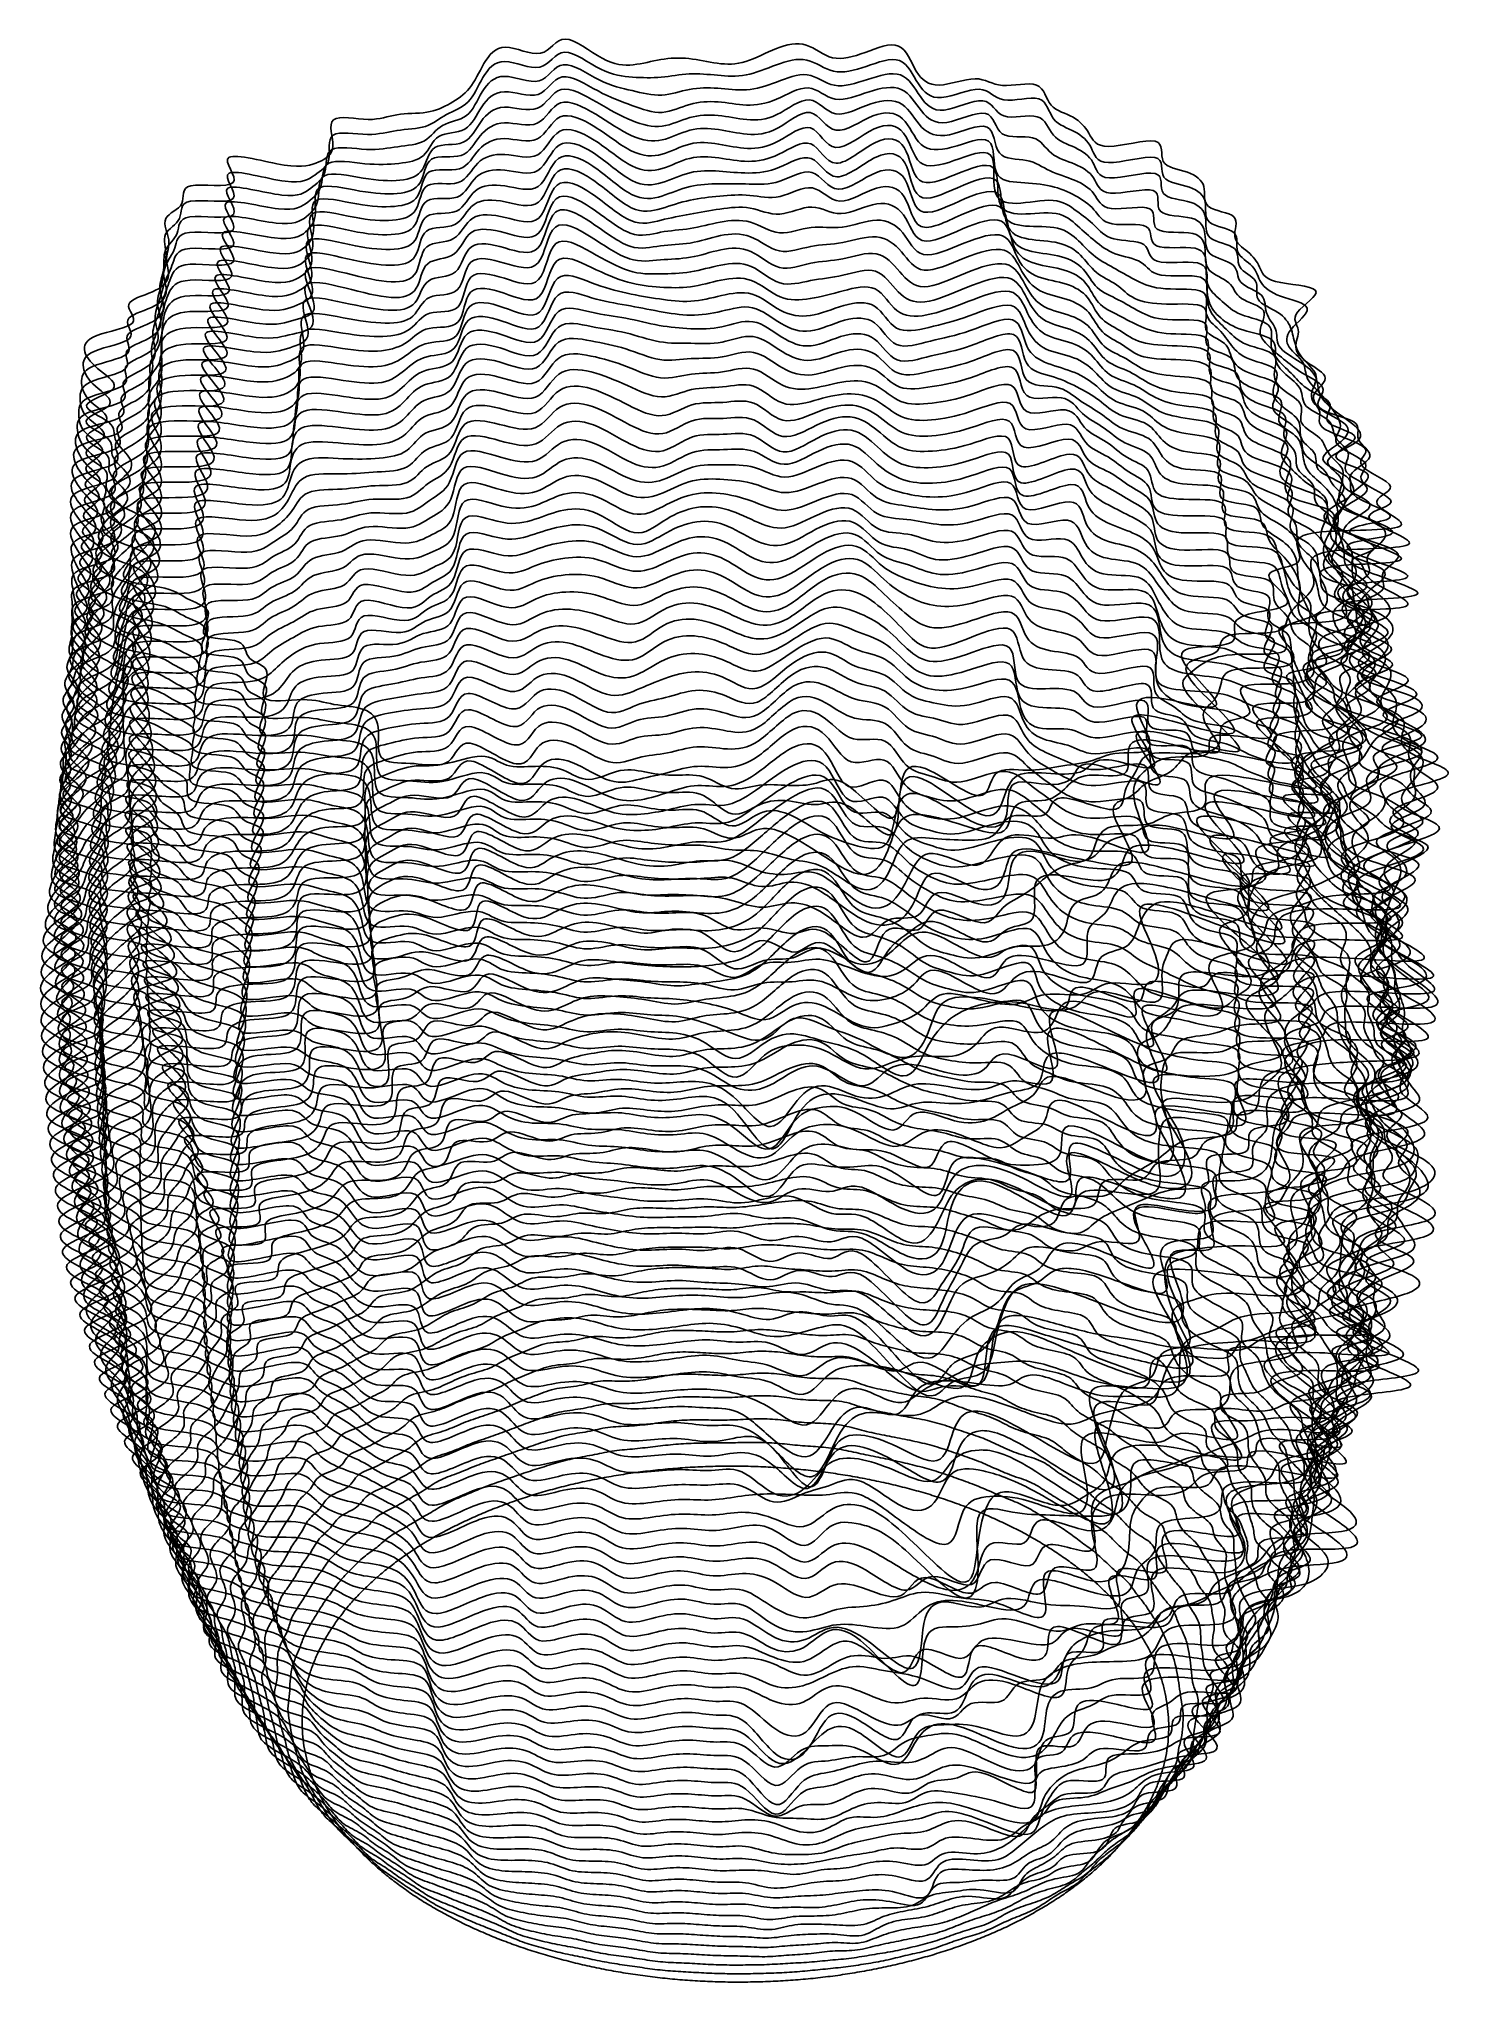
# Model space of a CAD drawing. Header units: centimetres. Extents: x 566 to 755, y 252 to 512.
import ezdxf

# ---------------------------------------------------------------- set-up
doc = ezdxf.new("R2010")
doc.units = ezdxf.units.CM
doc.layers.add('Default', color=18, linetype='Continuous', true_color=0x000000)

msp = doc.modelspace()

# ---------------------------------------------------------------- linework, layer by layer
at = {"layer": 'Default'}
for points in [[(725.72, 483.22), (725.43, 484.02), (726.43, 486.21), (720.86, 486.69), (721.91, 490.08), (719.76, 492.11), (714.73, 492.5), (716.59, 497.06), (706.93, 494.09), (706.43, 497.31), (704.2, 499.43), (700.61, 500.44), (700.15, 504.69), (693.69, 502.59), (692.01, 506.04), (685.52, 502.88), (682.94, 505.3), (681.09, 509.85), (675.97, 507.85), (671.53, 506.65), (668.33, 509.52), (664.07, 508.28), (660.01, 506.5), (656.24, 506.76), (652.43, 507.2), (648.73, 506.39), (644.9, 506.5), (640.92, 506.92), (635.17, 511.45), (633.12, 506.54), (627.24, 509.68), (624.72, 506.62), (623.19, 502.77), (619.86, 501.73), (617.54, 499.62), (613.24, 499.6), (609.96, 498.49), (603.58, 499.79), (604.98, 495.04), (602.33, 493.51), (600.16, 491.7), (587.84, 495.43), (594.35, 488.92), (583.84, 490.88), (585.13, 487.33), (581.71, 485.81), (582.93, 482.65), (581.82, 480.4), (583.08, 477.57), (581.13, 475.66), (575.96, 474.35), (579.55, 471.32), (571.87, 470.13), (571.12, 467.78), (572.66, 465.24), (576.93, 462.67), (569.58, 460.66), (576.02, 458.26), (574.7, 456), (577.36, 453.88), (578.37, 451.74), (573.49, 448.96), (575.71, 446.87), (580.78, 445.34), (581.36, 443.15), (577.74, 439.93), (575.27, 436.69), (582.73, 436.16), (584.92, 434.26), (589.09, 433.12), (585.63, 428.97), (593.45, 429.52), (592.68, 426.23), (597.36, 425.64), (593.58, 420.1), (601.08, 421.36), (604.53, 420.21), (609.15, 420.08), (611.14, 417.82), (610.11, 412.34), (615.2, 412.69), (619.03, 411.83), (625.3, 414.49), (627.57, 411.71), (631.93, 412.21), (635.69, 411.84), (638.76, 409.63), (643.42, 412.15), (646.91, 411.15), (650.6, 410.75), (654.36, 411.38), (658.21, 406.83), (661.9, 409.77), (665.67, 410.08), (669.87, 408.77), (673.14, 410.82), (680.92, 401.98), (679.95, 412.94), (683.33, 413.85), (692.79, 406), (694.49, 410.01), (695.68, 413.95), (700.77, 413.38), (705.72, 413.27), (706.82, 416.62), (718.05, 412.02), (708.63, 422.6), (717.05, 420.53), (729.19, 416.98), (718, 426.43), (718.96, 428.85), (724.02, 429.39), (722.78, 432.61), (732.34, 431.8), (732.09, 434.62), (734.35, 436.59), (736.47, 438.64), (735.08, 441.48), (736.11, 443.71), (754.14, 443.32), (739.13, 448.04), (749.55, 449.41), (740.05, 452.69), (744.79, 454.84), (737.51, 457.38), (740.12, 459.68), (738.52, 461.94), (737.04, 464.14), (734.61, 466.2), (734.93, 468.5), (732.19, 470.38), (732.07, 472.65), (736.78, 476.05), (730.86, 477.16), (728.55, 479), (728.14, 481.41), (726.01, 482.42), (725.72, 483.22)], [(725.34, 485.23), (725.22, 486.08), (726.53, 488.38), (720.68, 488.75), (721.8, 492.17), (719.38, 494.04), (714.69, 494.62), (716.6, 499.21), (707.09, 496.35), (705.99, 499.11), (704.04, 501.45), (700.24, 502.24), (699.8, 506.47), (693.69, 504.75), (691.21, 507.13), (685.31, 504.73), (682.59, 506.86), (681.03, 511.92), (675.83, 509.7), (671.39, 508.42), (668.26, 511.47), (664.08, 510.64), (659.95, 508.22), (656.21, 508.24), (652.41, 509.21), (648.61, 509.05), (645.03, 507.98), (641.13, 508.27), (635.25, 513.31), (633.23, 508.36), (627.3, 511.65), (624.9, 508.43), (623.26, 504.76), (620.57, 502.97), (617.63, 501.6), (613.14, 501.79), (610.18, 500.4), (603.44, 502), (605.63, 496.68), (603.07, 495.13), (599.76, 494.05), (587.95, 497.48), (594.31, 491.05), (583.82, 492.99), (585.65, 489.23), (581.5, 488), (583.42, 484.6), (582.24, 482.39), (583.35, 479.62), (581.23, 477.76), (576.02, 476.46), (580.01, 473.36), (572.19, 472.21), (571.1, 469.9), (573.53, 467.29), (577.44, 464.76), (569.5, 462.78), (576.15, 460.39), (575.18, 458.14), (577.67, 456.02), (578.5, 453.88), (573.8, 451.12), (576.43, 449.1), (580.67, 447.45), (581.72, 445.35), (577.9, 442.09), (575.59, 438.9), (583.33, 438.48), (585.36, 436.54), (589.51, 435.41), (585.82, 431.19), (593.61, 431.73), (592.8, 428.43), (597.38, 427.79), (593.88, 422.43), (601.5, 423.78), (604.76, 422.53), (609.34, 422.37), (611.43, 420.24), (610.26, 414.65), (615.37, 415.04), (619.16, 414.16), (625.28, 416.63), (627.71, 414.1), (632.01, 414.55), (635.79, 414.26), (638.76, 411.83), (643.44, 414.46), (646.93, 413.49), (650.59, 413.08), (654.33, 413.57), (658.11, 410.78), (661.83, 412.21), (665.72, 411.79), (669.56, 411.89), (672.79, 413.85), (680.86, 404.17), (680.22, 414.48), (683.89, 415), (692.62, 408.32), (692.46, 414.66), (697.89, 413.55), (701.7, 414.53), (706.26, 414.87), (709.28, 416.68), (715.99, 415.66), (710.76, 423.25), (714.49, 424.23), (726.6, 420.55), (716.39, 429.37), (719.79, 430.57), (726.48, 430.45), (724.31, 434.12), (728.7, 435.18), (734.58, 435.95), (727.41, 440.64), (735.09, 441.1), (733.21, 444), (734.08, 446.2), (752.21, 445.73), (741.27, 449.89), (748.93, 451.59), (739.94, 454.82), (745.14, 456.94), (735.48, 459.53), (737.48, 461.76), (734.75, 463.91), (738.75, 466.39), (734.75, 468.34), (732.95, 470.37), (734.43, 472.86), (732.24, 474.82), (738.82, 478.63), (729.26, 478.88), (728.86, 481.22), (727.25, 483.26), (725.46, 484.37), (725.34, 485.23)], [(726.18, 479.11), (725.57, 479.79), (726.06, 481.79), (721.18, 482.56), (721.63, 485.67), (720.44, 488.19), (713.9, 487.74), (716.37, 492.63), (707.29, 490.06), (706.85, 493.34), (704.1, 495.05), (700.47, 496), (699.03, 499.2), (693.35, 497.87), (693.15, 503.22), (686.14, 499.49), (683.39, 501.75), (681.2, 505.72), (676.51, 504.8), (671.67, 502.66), (668.6, 506.2), (664, 503.2), (660.09, 502.58), (656.3, 503.42), (652.47, 503.17), (648.92, 501.28), (644.85, 502.75), (640.45, 504.35), (634.91, 508.02), (632.84, 502.99), (627.28, 505.46), (624.52, 502.78), (622.97, 498.9), (618.39, 499.3), (617.39, 495.58), (613.73, 494.95), (609.45, 494.74), (603.11, 495.96), (603.76, 491.71), (601.52, 489.83), (599.12, 488.11), (587.51, 491.4), (594.41, 484.68), (583.92, 486.62), (584.04, 483.56), (582.19, 481.41), (582.12, 478.69), (581, 476.42), (582.32, 473.54), (580.71, 471.52), (576.04, 470.1), (578.76, 467.22), (571.19, 465.99), (570.98, 463.56), (571.3, 461.11), (576.1, 458.47), (569.86, 456.4), (575.68, 454.02), (573.77, 451.72), (576.51, 449.58), (577.75, 447.43), (572.68, 444.61), (574.21, 442.4), (579.67, 440.89), (580.65, 438.75), (577.3, 435.56), (574.74, 432.28), (581.89, 431.65), (584.24, 429.76), (588.01, 428.45), (585.26, 424.55), (593.23, 425.15), (592.75, 421.98), (597.33, 421.34), (592.98, 415.46), (600.54, 416.71), (604.1, 415.6), (608.94, 415.61), (610.41, 412.87), (609.82, 407.75), (615.14, 408.31), (618.81, 407.23), (625.26, 410.1), (627.32, 406.95), (631.77, 407.55), (635.52, 407.06), (638.74, 405.17), (643.31, 407.3), (646.89, 406.46), (650.61, 406.1), (654.4, 406.6), (658.22, 403.88), (661.82, 406.74), (665.8, 405.44), (670.52, 402.36), (675.94, 398.86), (679.06, 402.12), (680.25, 408.21), (684.32, 408.06), (689.62, 406.37), (695.54, 404.51), (695.16, 410.35), (700.6, 409.37), (702.85, 411.7), (705.14, 413.81), (711.9, 412.42), (710.51, 417.11), (712.96, 418.87), (726.33, 414.39), (719.71, 421.33), (722.7, 422.87), (723.55, 425.37), (723.92, 427.94), (733.42, 427.19), (733.57, 429.93), (728.91, 433.88), (740.83, 433.34), (740.29, 436.13), (737.21, 439.27), (754.81, 438.98), (734.12, 444.43), (751.01, 445.03), (739.55, 448.48), (738.91, 450.83), (740.45, 453.1), (735.81, 455.37), (743.26, 457.9), (741.37, 460.2), (737.98, 462.28), (736.3, 464.42), (736.5, 466.81), (733.77, 468.72), (730.69, 470.45), (731.21, 472.98), (729.14, 474.91), (729.72, 477.66), (726.79, 478.42), (726.18, 479.11)], [(726.01, 481.19), (725.57, 481.94), (726.4, 484.06), (721.03, 484.63), (721.84, 487.91), (720.15, 490.18), (714.52, 490.24), (716.64, 494.95), (707.03, 492.02), (706.76, 495.42), (704.17, 497.25), (700.65, 498.32), (699.87, 502.24), (693.58, 500.3), (692.67, 504.75), (685.78, 501.11), (683.27, 503.7), (681.15, 507.79), (676.2, 506.23), (671.62, 504.71), (668.42, 507.66), (664.04, 505.77), (660.05, 504.55), (656.27, 505.16), (652.45, 505.14), (648.83, 503.76), (644.84, 504.76), (640.68, 505.64), (635.05, 509.72), (633, 504.74), (627.24, 507.61), (624.59, 504.75), (623.11, 500.8), (619.11, 500.53), (617.46, 497.61), (613.44, 497.32), (609.75, 496.57), (603.47, 497.77), (604.33, 493.4), (601.81, 491.74), (599.66, 489.89), (587.69, 493.41), (594.44, 486.77), (583.86, 488.76), (584.57, 485.45), (581.97, 483.6), (582.48, 480.69), (581.29, 478.44), (582.73, 475.55), (580.93, 473.59), (576.04, 472.22), (579.1, 469.28), (571.54, 468.06), (571.05, 465.67), (571.86, 463.19), (576.47, 460.57), (569.78, 458.53), (575.79, 456.14), (574.26, 453.86), (576.91, 451.72), (578.12, 449.59), (573.1, 446.79), (574.96, 444.63), (580.37, 443.14), (580.95, 440.94), (577.51, 437.74), (575.03, 434.49), (582.2, 433.87), (584.53, 431.99), (588.55, 430.78), (585.47, 426.77), (593.33, 427.33), (592.67, 424.09), (597.32, 423.48), (593.27, 417.77), (600.74, 418.99), (604.31, 417.9), (609.04, 417.84), (610.74, 415.32), (609.96, 410.05), (615.13, 410.46), (618.93, 409.54), (625.32, 412.35), (627.43, 409.3), (631.85, 409.88), (635.58, 409.41), (638.75, 407.4), (643.36, 409.73), (646.9, 408.79), (650.6, 408.41), (654.38, 409.08), (658.22, 405.23), (661.8, 408.75), (665.58, 408.54), (670.28, 405.25), (674.96, 403.65), (679.66, 402.8), (679.96, 410.85), (683.61, 411.3), (691.56, 405.68), (695.6, 406.52), (694.39, 413.31), (700.46, 411.6), (704.29, 412.48), (704.35, 416.56), (719.33, 408.95), (709.58, 419.85), (715.97, 419.1), (730.7, 414.02), (717.07, 424.81), (719.06, 426.69), (721.26, 428.46), (724.75, 429.73), (734.21, 429.03), (730.1, 433.13), (735.74, 434.09), (738.11, 436.12), (737.36, 438.87), (735.31, 441.74), (753.82, 441.25), (735.03, 446.43), (750.47, 447.2), (739.26, 450.62), (742.2, 452.82), (735.37, 455.29), (739.56, 457.55), (741.48, 459.95), (736.44, 461.98), (735.01, 464.11), (736.99, 466.64), (734.45, 468.61), (733.3, 470.76), (732.99, 473.09), (731.53, 475.2), (727.56, 476.59), (729, 479.56), (726.44, 480.43), (726.01, 481.19)], [(726.22, 476.98), (725.35, 477.57), (725.13, 479.29), (721.24, 480.45), (721.52, 483.49), (720.87, 486.28), (713.3, 485.25), (715.76, 490.1), (707.63, 488.15), (706.83, 491.18), (704.09, 492.89), (700.49, 493.86), (697.89, 495.84), (693, 495.31), (693.45, 501.47), (686.63, 498.06), (683.28, 499.38), (681.27, 503.66), (676.86, 503.49), (671.64, 500.35), (668.84, 504.96), (664, 500.91), (660.14, 500.68), (656.33, 501.6), (652.47, 501.43), (648.89, 499.51), (644.91, 500.48), (640.21, 503.08), (634.79, 506.29), (632.73, 501.18), (627.34, 503.28), (624.42, 500.85), (622.81, 497.03), (617.7, 498.04), (617.24, 493.66), (614.08, 492.51), (609.18, 492.87), (602.46, 494.37), (603.34, 489.91), (601.42, 487.79), (598.68, 486.26), (587.28, 489.42), (594.44, 482.55), (584.08, 484.44), (583.59, 481.63), (582.3, 479.25), (581.74, 476.7), (580.7, 474.39), (581.95, 471.52), (580.44, 469.47), (575.94, 468), (578.64, 465.12), (570.9, 463.91), (570.83, 461.45), (571.12, 459.01), (575.81, 456.36), (569.88, 454.28), (575.61, 451.89), (573.37, 449.59), (576.12, 447.43), (577.3, 445.27), (572.36, 442.45), (573.66, 440.19), (578.83, 438.62), (580.54, 436.6), (576.94, 433.35), (574.58, 430.11), (581.71, 429.46), (583.99, 427.54), (587.74, 426.21), (585.08, 422.34), (593.09, 422.95), (592.84, 419.89), (597.35, 419.22), (592.73, 413.16), (600.58, 414.59), (603.96, 413.35), (608.85, 413.39), (610.13, 410.47), (609.75, 405.53), (615.21, 406.23), (618.69, 404.92), (625.09, 407.7), (627.21, 404.6), (631.65, 405.15), (635.45, 404.71), (638.74, 402.95), (643.27, 404.92), (646.88, 404.16), (650.62, 403.81), (654.41, 404.04), (658.2, 403.03), (661.99, 403.41), (666.15, 401.67), (670.12, 401.79), (675.99, 396.67), (679.28, 399.56), (680.71, 405.27), (685.08, 404.74), (689.49, 404.49), (693.78, 404.65), (694.7, 408.78), (701.07, 406.79), (700.38, 411.85), (710.69, 407.13), (710.26, 411.55), (712.45, 413.68), (712.97, 416.76), (720.17, 415.78), (724.16, 416.92), (722.5, 420.85), (729.47, 420.73), (723.6, 425.95), (733.55, 425.03), (736.94, 426.76), (734.22, 430.28), (742.46, 430.82), (741.09, 433.84), (737.48, 437.11), (756.33, 436.62), (735.91, 442.09), (747.75, 443.22), (736.85, 446.54), (737.07, 448.78), (742.65, 450.95), (739.29, 453.3), (745.03, 455.85), (740.8, 458.04), (742.99, 460.65), (734.7, 462.09), (738.4, 464.98), (734.55, 466.73), (732.11, 468.64), (729.9, 470.52), (728.02, 472.46), (730.37, 475.73), (727.1, 476.38), (726.22, 476.98)], [(726.41, 472.76), (725.06, 473.18), (723.29, 474.29), (721.64, 476.36), (721.58, 479.24), (721.79, 482.49), (713.47, 481.07), (714.27, 484.86), (708.5, 484.48), (706.72, 486.8), (704.17, 488.66), (701.6, 490.62), (695.76, 489.28), (692.45, 490.34), (694, 497.88), (687.55, 495.12), (682.67, 493.96), (681.59, 499.96), (677.49, 500.66), (671.41, 495.18), (669.09, 501.49), (664.18, 497.41), (660.23, 496.76), (656.39, 497.7), (652.46, 498.02), (648.86, 495.87), (645.03, 495.96), (639.82, 500.25), (634.66, 502.49), (632.7, 497.11), (627.47, 498.91), (624.08, 497.22), (622.43, 493.39), (616.78, 494.96), (616.76, 489.99), (613.28, 489.09), (608.46, 489.3), (601.07, 491.27), (602.8, 486.09), (601.36, 483.62), (598.29, 482.29), (586.71, 485.51), (594.16, 478.47), (584.41, 480.07), (582.74, 477.75), (582.11, 475.1), (581.53, 472.54), (580.21, 470.31), (581.16, 467.5), (579.65, 465.42), (575.28, 463.9), (578.5, 460.91), (570.34, 459.75), (570.32, 457.27), (571.55, 454.73), (575.25, 452.15), (569.76, 450.04), (575.56, 447.65), (572.66, 445.32), (574.96, 443.11), (576.4, 440.94), (571.76, 438.13), (572.93, 435.83), (577.54, 434.14), (580, 432.23), (576.01, 428.87), (574.08, 425.71), (581.26, 425.06), (583.42, 423.09), (587.5, 421.85), (584.78, 417.94), (592.63, 418.46), (592.8, 415.6), (597.26, 414.88), (592.26, 408.59), (600.96, 410.56), (604.03, 409.11), (608.56, 408.85), (609.71, 405.8), (609.57, 401.05), (615.22, 401.93), (618.57, 400.45), (624.62, 402.7), (627.06, 400.01), (631.51, 400.52), (635.31, 400.02), (638.72, 398.49), (643.21, 400.24), (646.85, 399.44), (650.65, 399.34), (654.45, 399.37), (658.21, 399.93), (662.22, 397.68), (665.82, 399.43), (670, 398.2), (675.8, 393.15), (680.39, 392.91), (683.03, 396.71), (684.31, 401.85), (691.92, 396.84), (694.8, 399.18), (695.07, 404.18), (700.93, 402.75), (707.09, 401.55), (713.87, 400.3), (707.32, 409.56), (711.73, 409.97), (713.12, 412.45), (717.03, 413.35), (718.28, 415.75), (721.06, 417.31), (738.05, 412.83), (724.37, 421.43), (734.31, 420.54), (737.17, 422.46), (729.2, 427.45), (739.72, 427.26), (735.32, 430.85), (738.5, 432.68), (746.53, 433.89), (746.19, 436.56), (741.09, 439.62), (736.74, 442.31), (739.37, 444.44), (738.38, 446.76), (739.13, 449.05), (745.09, 451.61), (738.75, 453.64), (741.55, 456.26), (738.17, 458.28), (738.78, 460.78), (734.03, 462.38), (734.66, 464.94), (731.97, 466.78), (730.33, 468.85), (731.35, 471.78), (727.75, 472.34), (726.41, 472.76)], [(726.19, 474.82), (725, 475.29), (723.75, 476.61), (721.41, 478.39), (721.59, 481.38), (721.34, 484.39), (713.22, 483.06), (715.01, 487.48), (708.01, 486.28), (706.76, 488.98), (704.13, 490.77), (700.95, 492.15), (696.75, 492.48), (692.61, 492.69), (693.73, 499.67), (687.14, 496.66), (683.01, 496.73), (681.39, 501.74), (677.21, 502.16), (671.53, 497.76), (669.03, 503.51), (664.07, 499.04), (660.18, 498.71), (656.36, 499.69), (652.46, 499.8), (648.87, 497.74), (644.98, 498.17), (640, 501.72), (634.71, 504.43), (632.69, 499.19), (627.4, 501.11), (624.29, 498.97), (622.6, 495.23), (617.15, 496.61), (617.01, 491.81), (613.7, 490.78), (608.84, 491.08), (601.69, 492.87), (603, 488.05), (601.42, 485.69), (598.46, 484.29), (587.01, 487.45), (594.53, 480.4), (584.22, 482.27), (583.14, 479.7), (582.24, 477.16), (581.52, 474.66), (580.42, 472.36), (581.49, 469.53), (580.05, 467.44), (575.6, 465.95), (578.57, 463.01), (570.64, 461.83), (570.59, 459.36), (571.24, 456.88), (575.53, 454.26), (569.84, 452.16), (575.53, 449.77), (573.01, 447.45), (575.58, 445.27), (576.83, 443.1), (572.05, 440.29), (573.23, 438), (578.04, 436.36), (580.34, 434.42), (576.49, 431.11), (574.35, 427.91), (581.51, 427.27), (583.69, 425.31), (587.6, 424.02), (584.91, 420.13), (592.93, 420.74), (592.84, 417.76), (597.31, 417.05), (592.5, 410.88), (600.74, 412.56), (603.97, 411.21), (608.72, 411.13), (609.9, 408.12), (609.65, 403.28), (615.22, 404.08), (618.6, 402.66), (624.84, 405.18), (627.13, 402.3), (631.57, 402.82), (635.38, 402.37), (638.72, 400.71), (643.23, 402.56), (646.87, 401.8), (650.63, 401.56), (654.43, 401.6), (658.18, 402.22), (662.17, 400.01), (666.13, 399.83), (669.76, 401.1), (675.98, 394.68), (680, 395.86), (682.1, 400.55), (684.23, 404.06), (691.2, 399.95), (693.11, 403.41), (695.3, 406.02), (701.62, 404.15), (704.09, 406.37), (715.82, 400.8), (712.12, 408.06), (711.42, 412.29), (713.78, 414.15), (715.87, 416.11), (723.51, 415.15), (720.02, 419.91), (734.06, 416.65), (724.29, 423.57), (735.28, 422.32), (736.81, 424.68), (732.52, 428.64), (741.3, 428.99), (738.47, 432.29), (733.21, 435.77), (753.41, 434.95), (742.03, 439.2), (743.25, 441.53), (737.73, 444.36), (738.24, 446.61), (739.81, 448.87), (740.71, 451.19), (745.3, 453.74), (735.93, 455.57), (744.14, 458.64), (735.96, 460.12), (739.43, 463.01), (734.8, 464.65), (733.24, 466.75), (730.96, 468.66), (729.83, 470.84), (730.87, 473.76), (727.37, 474.34), (726.19, 474.82)], [(726.93, 470.82), (725.73, 471.3), (724.51, 472.63), (722.33, 474.52), (721.3, 476.96), (722.24, 480.59), (714.35, 479.44), (713.37, 482.14), (709.06, 482.73), (706.67, 484.62), (704.32, 486.64), (701.99, 488.84), (696.53, 487.94), (693.08, 488.92), (694.3, 496.11), (687.88, 493.46), (682.39, 491.29), (681.76, 498.14), (677.68, 498.94), (671.43, 493.02), (669.09, 499.24), (664.29, 495.81), (660.29, 495.02), (656.42, 495.84), (652.48, 496.08), (648.85, 494), (645.06, 493.86), (639.7, 498.6), (634.61, 500.59), (632.76, 494.93), (627.55, 496.7), (623.83, 495.53), (622.27, 491.51), (616.53, 493.17), (616.51, 488.16), (613.03, 487.23), (608.11, 487.51), (600.49, 489.62), (602.81, 483.98), (601.11, 481.68), (598.07, 480.31), (586.32, 483.62), (593.75, 476.57), (584.55, 477.9), (582.34, 475.8), (582.04, 473.01), (581.75, 470.36), (579.95, 468.27), (580.9, 465.45), (579.21, 463.4), (574.98, 461.84), (578.3, 458.82), (570, 457.68), (570.1, 455.18), (571.8, 452.59), (574.95, 450.05), (569.64, 447.92), (575.5, 445.52), (572.4, 443.19), (574.24, 440.95), (575.89, 438.77), (571.51, 435.97), (572.8, 433.69), (577.25, 431.96), (579.42, 429.98), (575.54, 426.63), (573.91, 423.53), (580.94, 422.83), (583.24, 420.89), (587.46, 419.7), (584.65, 415.75), (592.44, 416.24), (592.69, 413.4), (597.24, 412.73), (592.02, 406.3), (601.06, 408.49), (604.04, 406.97), (608.39, 406.57), (609.55, 403.49), (609.47, 398.79), (615.24, 399.8), (618.5, 398.21), (624.46, 400.31), (627.01, 397.75), (631.47, 398.26), (635.24, 397.68), (638.72, 396.27), (643.2, 397.98), (646.83, 397.07), (650.67, 397.09), (654.48, 397.24), (658.29, 396.6), (662.3, 395.08), (665.98, 396.63), (670.22, 395.4), (676.28, 389.76), (678.54, 395.07), (683.78, 393.2), (684.65, 399.23), (691.67, 395.12), (695.24, 396.55), (695.12, 402.04), (697.72, 403.9), (705.89, 400.54), (706.59, 404.22), (708.05, 406.91), (714.22, 406.17), (716.19, 408.44), (722.38, 408.21), (720.68, 412.4), (723.33, 414.13), (741.06, 409.44), (728.89, 417.57), (731.53, 419.4), (741.47, 418.99), (733.51, 424.14), (739.52, 425.2), (733.99, 429.01), (741.31, 430.05), (741.91, 432.49), (744.67, 434.63), (741.26, 437.49), (739.39, 440), (737.59, 442.39), (740.11, 444.62), (739.42, 446.93), (745.6, 449.5), (738.64, 451.51), (740.65, 454.04), (737.51, 456.07), (737.31, 458.42), (733.35, 460.12), (735.02, 462.88), (731.67, 464.58), (730.07, 466.65), (731.72, 469.76), (728.13, 470.34), (726.93, 470.82)], [(727.72, 466.83), (726.42, 467.28), (724.7, 468.44), (724.67, 471.27), (720.39, 472.25), (722.74, 476.58), (715.78, 476), (711.57, 476.71), (709.78, 478.95), (706.56, 480.24), (704.94, 482.88), (702.12, 484.66), (697.54, 484.69), (694.27, 486.02), (694.86, 492.53), (688.51, 490.07), (682.43, 487.02), (681.83, 493.91), (677.76, 494.76), (671.83, 489.86), (669.2, 495.23), (664.43, 492.08), (660.46, 492.29), (656.48, 492.32), (652.51, 492.17), (648.79, 490.48), (645.06, 489.87), (639.48, 495.26), (634.39, 497.05), (632.87, 490.57), (627.67, 492.35), (623.4, 492.03), (622.02, 487.68), (616.51, 489.01), (616.42, 484.08), (612.78, 483.29), (607.45, 483.89), (599.64, 486.09), (603.03, 479.62), (600.32, 477.99), (597.36, 476.52), (585.51, 479.84), (593.55, 472.45), (584.99, 473.48), (581.54, 471.9), (582.06, 468.78), (582.01, 466.05), (579.63, 464.14), (580.84, 461.24), (578.39, 459.36), (574.7, 457.66), (577.59, 454.71), (569.65, 453.49), (569.74, 450.98), (572.04, 448.33), (574.16, 445.85), (569.47, 443.68), (575.46, 441.28), (571.7, 438.92), (573.31, 436.64), (575.13, 434.46), (570.75, 431.63), (572.73, 429.42), (576.72, 427.61), (578.21, 425.47), (574.65, 422.16), (573.72, 419.22), (580.72, 418.5), (582.57, 416.4), (586.8, 415.18), (584.45, 411.39), (592.17, 411.84), (592.39, 408.97), (597.39, 408.54), (591.55, 401.73), (600.68, 403.94), (603.7, 402.44), (607.93, 401.9), (609.11, 398.8), (609.29, 394.31), (615.43, 395.69), (618.16, 393.46), (624.42, 395.91), (626.96, 393.33), (631.35, 393.68), (635.18, 393.14), (638.69, 391.78), (643.14, 393.31), (646.79, 392.34), (650.7, 392.58), (654.53, 392.84), (658.51, 388.09), (662.15, 392.7), (666.91, 387.96), (669.75, 393.05), (676.67, 384.57), (678.8, 390.38), (682.12, 392.25), (684.75, 394.92), (692.76, 389.39), (694.41, 393.42), (699.49, 392.93), (697.75, 399.68), (701.62, 400.24), (708.44, 398.49), (710.42, 400.93), (710.81, 404.29), (716.9, 403.79), (730.37, 399.46), (720.59, 408.23), (721.12, 410.96), (740.72, 405.36), (729.96, 412.93), (738.83, 412.63), (737.34, 416.06), (745.72, 416.5), (732.61, 422.66), (736.75, 424.19), (735.43, 426.89), (741.6, 428.3), (739.13, 431.09), (745.65, 432.82), (739.04, 435.79), (746.71, 437.78), (743.72, 440.33), (749.47, 442.83), (741.41, 445.07), (737.04, 447.14), (741.35, 449.86), (738.1, 451.89), (737.7, 454.23), (734.02, 455.99), (734.57, 458.53), (732.65, 460.56), (729.33, 462.17), (732.48, 465.74), (729.01, 466.38), (727.72, 466.83)], [(727.35, 468.83), (726.14, 469.31), (724.8, 470.62), (723.47, 472.88), (720.81, 474.59), (722.53, 478.6), (715.43, 477.93), (712.21, 479.26), (709.51, 480.9), (706.58, 482.4), (704.56, 484.69), (702.07, 486.76), (697.13, 486.42), (693.66, 487.45), (694.62, 494.38), (688.23, 491.82), (682.3, 488.95), (681.86, 496.17), (677.75, 496.92), (671.59, 491.31), (669.13, 497.17), (664.38, 494.06), (660.37, 493.57), (656.45, 494.05), (652.5, 494.09), (648.83, 492.2), (645.07, 491.82), (639.58, 496.98), (634.53, 498.74), (632.8, 492.78), (627.62, 494.51), (623.59, 493.81), (622.17, 489.56), (616.51, 491.1), (616.4, 486.18), (612.88, 485.28), (607.78, 485.69), (600.01, 487.9), (602.85, 481.85), (600.73, 479.83), (597.76, 478.39), (585.96, 481.7), (593.57, 474.55), (584.71, 475.72), (581.95, 473.85), (582, 470.92), (581.98, 468.17), (579.74, 466.22), (580.85, 463.35), (578.79, 461.39), (574.81, 459.76), (578.01, 456.75), (569.77, 455.59), (569.87, 453.08), (571.9, 450.46), (574.58, 447.94), (569.56, 445.8), (575.47, 443.4), (572.08, 441.05), (573.56, 438.78), (575.52, 436.62), (571.14, 433.8), (572.73, 431.55), (577.05, 429.8), (578.75, 427.71), (575.09, 424.39), (573.77, 421.37), (580.75, 420.64), (582.93, 418.65), (587.24, 417.48), (584.53, 413.56), (592.36, 414.07), (592.53, 411.18), (597.32, 410.64), (591.77, 404.01), (601, 406.3), (603.9, 404.73), (608.17, 404.25), (609.34, 401.16), (609.38, 396.55), (615.29, 397.7), (618.36, 395.87), (624.39, 398.05), (626.98, 395.54), (631.42, 395.99), (635.2, 395.4), (638.71, 394.04), (643.17, 395.64), (646.81, 394.7), (650.68, 394.84), (654.51, 395.04), (658.42, 391.82), (662.28, 393.46), (666.65, 391.25), (670, 394.18), (677.16, 385.23), (677.86, 394.57), (683.85, 390.99), (684.72, 397.04), (692.35, 392.06), (694.07, 395.93), (697.53, 397.24), (699.91, 399.59), (702.64, 401.41), (706.88, 401.87), (708.01, 404.84), (712.44, 405.28), (714.02, 407.68), (728.15, 402.83), (722.04, 409.59), (722.41, 412.46), (740.39, 407.62), (731.91, 414.29), (733.45, 416.62), (743.16, 416.35), (742.36, 419.56), (736.97, 423.71), (733.15, 427.08), (739.27, 428.3), (741.2, 430.48), (741.51, 432.91), (743.51, 435.15), (738.54, 437.94), (744.63, 439.99), (741.86, 442.47), (746.42, 444.91), (744.59, 447.33), (737.09, 449.27), (741.72, 452.02), (735.46, 453.68), (736.83, 456.22), (733.58, 458.04), (734.55, 460.65), (731.59, 462.43), (729.76, 464.43), (732.09, 467.75), (728.57, 468.36), (727.35, 468.83)], [(728.14, 464.84), (726.84, 465.29), (724.96, 466.41), (725.7, 469.59), (720.27, 470.06), (722.98, 474.57), (715.65, 473.78), (712.52, 475.17), (709.88, 476.87), (706.62, 478.14), (705.37, 481.09), (702.4, 482.77), (698.03, 483.06), (694.86, 484.55), (695.02, 490.58), (688.78, 488.31), (682.51, 484.97), (681.69, 491.44), (677.76, 492.56), (672.13, 488.59), (669.2, 492.97), (664.46, 489.92), (660.56, 490.98), (656.51, 490.64), (652.53, 490.26), (648.73, 488.93), (645.02, 488.04), (639.42, 493.44), (634.22, 495.43), (632.96, 488.32), (627.72, 490.19), (623.19, 490.27), (621.75, 485.96), (616.48, 486.97), (616.43, 481.96), (612.87, 481.1), (607.14, 482.06), (599.35, 484.22), (603.35, 477.29), (599.96, 476.12), (596.93, 474.67), (585.1, 477.96), (593.5, 470.36), (585.23, 471.26), (581.17, 469.95), (582.15, 466.64), (581.86, 463.98), (579.54, 462.05), (580.85, 459.12), (578, 457.33), (574.68, 455.55), (577.29, 452.64), (569.55, 451.38), (569.66, 448.86), (572.01, 446.21), (573.78, 443.74), (569.33, 441.56), (575.17, 439.15), (571.29, 436.78), (573.32, 434.52), (574.72, 432.3), (570.29, 429.45), (572.84, 427.31), (576.2, 425.4), (577.99, 423.3), (574.27, 419.94), (573.6, 417.06), (580.91, 416.42), (582.22, 414.15), (586.24, 412.84), (584.37, 409.22), (592.09, 409.67), (592.19, 406.73), (597.41, 406.41), (591.38, 399.49), (600.33, 401.57), (603.46, 400.11), (607.73, 399.59), (608.91, 396.47), (609.25, 392.11), (615.62, 393.75), (617.99, 391.09), (624.48, 393.84), (626.94, 391.13), (631.29, 391.38), (635.16, 390.92), (638.69, 389.58), (643.11, 390.96), (646.8, 390.08), (650.7, 390.24), (654.56, 390.57), (658.53, 386.15), (662.35, 389.12), (666.48, 388.17), (669.68, 391.31), (675, 387.22), (678.67, 388.61), (681.33, 391.7), (684.58, 393.12), (692.72, 387.37), (694.72, 390.94), (700.35, 389.89), (703, 392.29), (703.17, 396.73), (707.8, 396.92), (708.79, 400.05), (710.25, 402.57), (720.58, 399.39), (731.14, 396.92), (718.36, 407.28), (721.36, 408.74), (744.22, 401.75), (725.99, 412.36), (742.49, 409.23), (732.44, 415.48), (740.99, 415.71), (737.7, 419.29), (742.03, 420.94), (739.31, 424.06), (741.84, 426.14), (737.64, 429.15), (746.09, 430.66), (739.04, 433.66), (741.72, 435.86), (743.25, 438.21), (747.33, 440.68), (738.74, 442.83), (738.81, 445.14), (739.3, 447.53), (738.92, 449.87), (737.29, 452.04), (734.65, 453.98), (734.46, 456.37), (733.96, 458.76), (730.19, 460.29), (732.77, 463.7), (729.44, 464.39), (728.14, 464.84)], [(728.62, 462.88), (727.37, 463.36), (725.68, 464.56), (726.34, 467.73), (720.47, 468.02), (723.11, 472.5), (716.23, 471.97), (712.67, 473.12), (709.89, 474.74), (706.8, 476.13), (705.73, 479.25), (702.78, 480.98), (698.5, 481.4), (695.49, 483.13), (695.11, 488.54), (688.98, 486.44), (682.77, 483.25), (681.48, 488.81), (677.76, 490.35), (672.45, 487.38), (669.04, 490.05), (664.44, 487.5), (660.63, 489.44), (656.54, 488.95), (652.55, 488.24), (648.66, 487.5), (644.95, 486.33), (639.42, 491.4), (634.06, 493.79), (633.04, 486.1), (627.77, 488.03), (622.97, 488.53), (621.56, 484.13), (616.54, 484.8), (616.51, 479.79), (613.11, 478.78), (606.81, 480.24), (599.2, 482.23), (603.83, 474.85), (599.61, 474.24), (596.44, 472.85), (584.75, 476.04), (593.53, 468.24), (585.33, 469.11), (580.84, 467.97), (582.19, 464.51), (581.69, 461.93), (579.42, 459.97), (580.84, 457), (577.79, 455.27), (574.47, 453.47), (577.09, 450.55), (569.53, 449.27), (569.68, 446.74), (571.94, 444.09), (573.53, 441.64), (569.19, 439.44), (574.61, 437.03), (570.95, 434.65), (573.51, 432.41), (574.35, 430.14), (569.86, 427.28), (573, 425.2), (575.61, 423.17), (577.77, 421.13), (573.92, 417.73), (573.45, 414.89), (581.11, 414.35), (581.69, 411.83), (585.59, 410.46), (584.37, 407.09), (592.09, 407.53), (591.99, 404.5), (597.09, 404.1), (591.25, 397.26), (600.05, 399.24), (603.29, 397.84), (607.55, 397.3), (608.76, 394.19), (609.24, 389.95), (615.78, 391.77), (617.88, 388.79), (624.55, 391.78), (626.94, 388.96), (631.25, 389.13), (635.15, 388.71), (638.69, 387.39), (643.06, 388.57), (646.81, 387.85), (650.7, 387.9), (654.57, 388.13), (658.52, 385.12), (662.18, 388.71), (666.15, 387.89), (669.72, 389.15), (674.25, 387.31), (679.05, 385.71), (682.2, 387.95), (684.99, 390.37), (693.44, 384.25), (694.09, 389.65), (699.32, 388.95), (706.61, 386.55), (704.81, 393.15), (708.4, 394.33), (709.1, 397.72), (711.84, 399.38), (720.43, 397.38), (734.3, 393.02), (721.6, 403.5), (720.91, 406.84), (745.2, 399.23), (726.38, 410.09), (744.12, 406.55), (731.37, 413.7), (735.35, 415.16), (736.82, 417.4), (742.06, 418.82), (737.65, 422.25), (740.65, 424.21), (738, 426.99), (745.47, 428.6), (739.75, 431.5), (738.35, 433.87), (738.42, 436.15), (744.95, 438.52), (739.61, 440.75), (740.21, 443.12), (739.22, 445.39), (738.95, 447.74), (735.39, 449.61), (736.57, 452.21), (733.08, 453.94), (733.98, 456.64), (731.09, 458.41), (733.16, 461.69), (729.86, 462.4), (728.62, 462.88)], [(729.1, 460.92), (727.9, 461.42), (726.24, 462.65), (726.56, 465.69), (720.78, 466.03), (723.18, 470.4), (717.55, 470.61), (712.47, 470.86), (710.11, 472.74), (707.04, 474.17), (705.98, 477.32), (703.05, 479.08), (698.84, 479.6), (696.14, 481.74), (695.16, 486.44), (689.13, 484.51), (683.06, 481.59), (681.26, 486.17), (677.75, 488.12), (672.71, 485.97), (668.84, 486.96), (664.4, 484.95), (660.69, 487.68), (656.57, 487.28), (652.57, 486.16), (648.59, 486), (644.86, 484.7), (639.42, 489.35), (633.91, 492.1), (633.04, 484.02), (627.8, 485.91), (622.76, 486.77), (621.6, 481.99), (616.73, 482.5), (616.51, 477.7), (613.14, 476.65), (606.58, 478.35), (599.18, 480.15), (603.71, 472.83), (599.28, 472.35), (595.96, 471.03), (584.39, 474.12), (593.4, 466.2), (585.35, 466.99), (580.4, 466.03), (582.25, 462.38), (581.62, 459.84), (579.29, 457.89), (580.73, 454.92), (577.62, 453.19), (574.23, 451.41), (577.1, 448.43), (569.49, 447.15), (569.75, 444.61), (571.66, 442), (573.28, 439.53), (569.01, 437.32), (574.12, 434.9), (570.64, 432.51), (573.63, 430.29), (573.99, 427.98), (569.54, 425.11), (573.25, 423.11), (575.26, 420.98), (577.37, 418.91), (573.5, 415.5), (573.29, 412.71), (581.27, 412.27), (581.22, 409.54), (585.03, 408.11), (584.47, 404.99), (592.16, 405.42), (591.75, 402.24), (596.77, 401.77), (591.14, 395.06), (599.98, 397.04), (603.25, 395.67), (607.41, 395.03), (608.6, 391.9), (609.24, 387.79), (615.88, 389.73), (617.85, 386.59), (624.6, 389.67), (626.99, 386.86), (631.21, 386.87), (635.12, 386.44), (638.71, 385.23), (643.05, 386.29), (646.81, 385.62), (650.72, 385.64), (654.58, 385.5), (658.51, 383.98), (662.29, 385.86), (666.25, 385.38), (669.91, 386.43), (675.12, 382.81), (679.24, 383.2), (682.72, 384.9), (684.67, 388.81), (693.22, 382.5), (695.34, 385.99), (698.37, 387.93), (707.12, 383.94), (706.36, 389.64), (711.39, 389.76), (712.43, 393.12), (713.76, 395.97), (717.45, 397.13), (736.29, 389.78), (725.41, 399.42), (720.98, 404.69), (741.74, 398.6), (727.13, 407.69), (741.71, 405.28), (730.67, 411.81), (735.44, 413.02), (733.31, 416.14), (740.46, 417.04), (735.79, 420.47), (739.01, 422.34), (740.69, 424.53), (743.48, 426.67), (745.01, 429.02), (738.66, 431.74), (741.4, 433.99), (744.9, 436.39), (741.05, 438.68), (740.99, 441.05), (741.27, 443.47), (738.92, 445.61), (737.37, 447.79), (738.13, 450.38), (734.86, 452.2), (732.87, 454.23), (730.79, 456.2), (733.43, 459.65), (730.29, 460.42), (729.1, 460.92)], [(729.55, 458.95), (728.35, 459.45), (726.42, 460.59), (726.63, 463.58), (721.03, 464.01), (723.19, 468.26), (718.25, 468.87), (712.62, 468.81), (710.53, 470.9), (707.3, 472.23), (706.14, 475.3), (703.12, 477), (699.04, 477.66), (696.78, 480.35), (695.25, 484.4), (689.27, 482.56), (683.19, 479.63), (680.98, 483.41), (677.74, 485.92), (672.83, 484.13), (668.72, 484.22), (664.37, 482.47), (660.74, 485.81), (656.6, 485.56), (652.6, 484.12), (648.57, 484.21), (644.78, 483.05), (639.43, 487.29), (633.77, 490.4), (633, 482.06), (627.81, 483.81), (622.57, 484.99), (621.94, 479.46), (616.9, 480.2), (616.34, 475.79), (612.6, 475.08), (606.5, 476.32), (599.22, 478.02), (602.76, 471.41), (599, 470.44), (595.63, 469.12), (584.13, 472.16), (593.26, 464.16), (585.3, 464.9), (579.9, 464.13), (582.22, 460.27), (581.75, 457.68), (579.04, 455.85), (580.51, 452.86), (577.45, 451.11), (574.03, 449.33), (577.23, 446.29), (569.46, 445.04), (569.93, 442.47), (571.28, 439.91), (573.12, 437.42), (568.87, 435.2), (573.51, 432.78), (570.33, 430.38), (573.58, 428.16), (573.59, 425.82), (569.17, 422.95), (573.57, 421.03), (575.27, 418.85), (576.97, 416.7), (573.06, 413.26), (573.21, 410.56), (581.34, 410.16), (580.66, 407.22), (584.65, 405.84), (584.67, 402.94), (591.85, 403.15), (591.58, 400.01), (596.41, 399.44), (591.04, 392.86), (600.02, 394.93), (603.23, 393.51), (607.33, 392.82), (608.5, 389.65), (609.22, 385.62), (615.94, 387.64), (617.77, 384.33), (624.59, 387.51), (627.08, 384.84), (631.16, 384.59), (635.11, 384.23), (638.71, 383.01), (643.05, 384.04), (646.82, 383.38), (650.74, 383.44), (654.59, 382.81), (658.54, 381.94), (662.8, 379.61), (666.32, 383.05), (670.3, 383), (675.8, 378.86), (679.75, 379.98), (683.52, 381.29), (685.82, 384.86), (691.34, 383.11), (696.76, 382.1), (699.5, 384.57), (705.73, 383.25), (707.76, 386.26), (715.41, 384.34), (715.33, 388.84), (711.73, 395.25), (713.79, 397.3), (736.22, 387.72), (727.96, 395.99), (723.96, 401.18), (736.21, 398.85), (727.26, 405.53), (735.19, 405.45), (736.9, 407.75), (739.45, 409.79), (732.74, 414.17), (740.75, 414.86), (736.52, 418.22), (740.77, 419.95), (743.15, 422.11), (740.05, 424.88), (746.52, 426.79), (739.05, 429.6), (740.38, 431.88), (746.37, 434.29), (738.19, 436.44), (741.39, 438.95), (742.04, 441.42), (737.58, 443.31), (736.38, 445.51), (738.13, 448.25), (737.48, 450.64), (732.11, 451.9), (730.74, 454.05), (733.58, 457.56), (730.74, 458.45), (729.55, 458.95)], [(729.91, 456.94), (728.66, 457.43), (726.23, 458.37), (726.63, 461.45), (721.25, 461.98), (723.29, 466.18), (717.85, 466.5), (713.22, 467.05), (710.98, 469.07), (707.54, 470.27), (706.28, 473.28), (703.21, 474.93), (699.19, 475.66), (697.28, 478.78), (695.44, 482.49), (689.37, 480.54), (683.23, 477.53), (680.62, 480.48), (677.77, 483.8), (672.84, 481.95), (668.73, 481.98), (664.38, 480.18), (660.79, 483.9), (656.63, 483.66), (652.61, 482.23), (648.57, 482.23), (644.67, 481.55), (639.45, 485.22), (633.74, 488.45), (632.98, 480.02), (627.81, 481.75), (622.44, 483.11), (622.29, 476.9), (617.06, 477.92), (615.99, 474.07), (612.14, 473.42), (606.47, 474.25), (599.28, 475.87), (601.92, 469.91), (598.84, 468.43), (595.29, 467.22), (583.95, 470.15), (593.11, 462.12), (585.23, 462.82), (579.29, 462.26), (582.11, 458.2), (581.97, 455.49), (578.69, 453.84), (580.21, 450.83), (577.29, 449.03), (574.01, 447.22), (577.3, 444.16), (569.44, 442.92), (570.08, 440.34), (570.83, 437.82), (572.99, 435.3), (568.68, 433.09), (572.92, 430.66), (570.12, 428.25), (573.67, 426.04), (573.16, 423.66), (568.8, 420.78), (574.01, 418.97), (575.37, 416.74), (576.6, 414.5), (572.66, 411.04), (573.15, 408.41), (581.37, 408.03), (580.13, 404.91), (584.49, 403.64), (584.87, 400.89), (591.49, 400.84), (591.59, 397.88), (596.05, 397.09), (590.93, 390.65), (600.28, 392.96), (603.08, 391.25), (607.21, 390.57), (608.43, 387.44), (609.19, 383.44), (616.03, 385.58), (617.61, 381.97), (624.5, 385.21), (627.16, 382.81), (631.08, 382.26), (635.09, 381.99), (638.71, 380.8), (643.04, 381.81), (646.82, 381.11), (650.75, 381.21), (654.6, 380.19), (658.62, 378.55), (662.9, 376.94), (666.15, 381.97), (670.72, 379.47), (675.28, 378.28), (681.36, 374.24), (684.3, 377.73), (685.55, 383.22), (689.35, 383.88), (694.43, 382.96), (700.42, 381.44), (704.86, 382.04), (706.13, 385.65), (716.62, 381.25), (715.09, 386.92), (716.64, 389.79), (717.65, 392.79), (737.3, 385), (725.44, 395.18), (725.35, 398.42), (731.29, 398.84), (726.31, 403.79), (732.29, 404.35), (738.57, 405.11), (740.18, 407.47), (735.52, 411.37), (738.92, 413.14), (736.62, 416.09), (744.05, 417.33), (742.03, 420.13), (738.85, 422.87), (745.13, 424.77), (740.92, 427.41), (739.91, 429.76), (748.22, 432.2), (741.83, 434.47), (741.09, 436.8), (741.19, 439.21), (737.86, 441.22), (736.73, 443.44), (738.31, 446.15), (739.38, 448.93), (732.53, 449.88), (731.64, 452.17), (733.73, 455.48), (731.16, 456.46), (729.91, 456.94)], [(730.17, 454.9), (728.84, 455.35), (725.95, 456.13), (726.47, 459.24), (721.46, 459.94), (723.58, 464.19), (717.61, 464.22), (713.94, 465.37), (711.5, 467.29), (707.84, 468.35), (706.43, 471.26), (703.46, 473.02), (699.41, 473.74), (697.54, 476.92), (695.75, 480.74), (689.46, 478.51), (683.45, 475.75), (680.22, 477.47), (677.76, 481.57), (672.87, 479.82), (668.68, 479.51), (664.43, 478.22), (660.83, 481.92), (656.66, 481.58), (652.62, 480.32), (648.58, 480.24), (644.52, 480.19), (639.47, 483.11), (633.8, 486.24), (633.1, 477.72), (627.75, 479.78), (622.37, 481.13), (622.47, 474.58), (617.17, 475.7), (615.49, 472.51), (611.79, 471.67), (606.46, 472.16), (599.34, 473.73), (601.4, 468.18), (598.89, 466.3), (595.04, 465.27), (583.84, 468.1), (592.77, 460.18), (585.15, 460.75), (578.68, 460.4), (582.03, 456.12), (582.14, 453.32), (578.34, 451.83), (579.87, 448.8), (577.1, 446.96), (574.15, 445.07), (577.28, 442.05), (569.37, 440.81), (570.2, 438.21), (570.28, 435.75), (572.88, 433.18), (568.44, 430.97), (572.49, 428.53), (569.95, 426.12), (574, 423.93), (572.72, 421.5), (568.32, 418.6), (574.45, 416.9), (575.43, 414.62), (576.3, 412.31), (572.25, 408.81), (573.14, 406.28), (581.67, 405.99), (579.68, 402.62), (584.55, 401.53), (585.01, 398.81), (591.16, 398.56), (591.75, 395.82), (595.68, 394.75), (590.88, 388.48), (600.63, 391.05), (602.74, 388.86), (607.07, 388.31), (608.4, 385.27), (609.22, 381.32), (616.13, 383.54), (617.34, 379.47), (624.39, 382.88), (627.23, 380.74), (631.03, 379.98), (635.07, 379.77), (638.7, 378.58), (643.04, 379.57), (646.82, 378.84), (650.77, 378.96), (654.62, 377.85), (658.74, 374.11), (662.56, 377.9), (666.31, 379.17), (670.74, 377.38), (675.06, 376.86), (681.79, 371.23), (683.86, 376.52), (686.23, 380.03), (689.2, 382.02), (692.75, 383.01), (697.11, 383.08), (704.1, 380.7), (702.32, 387.02), (714.64, 380.78), (711.66, 387.39), (723, 383.35), (720.96, 388.63), (736.29, 383.46), (720.53, 395.62), (721.54, 398.1), (728.85, 397.78), (726.56, 401.58), (733.79, 401.71), (734.45, 404.28), (735.06, 406.79), (739.23, 408.34), (735.78, 411.7), (738.34, 413.65), (743.87, 415.24), (739.88, 418.28), (741.1, 420.54), (746.46, 422.55), (741.83, 425.25), (741.14, 427.62), (748.8, 430.08), (741.43, 432.33), (741.75, 434.73), (741.11, 437.08), (739, 439.24), (736.29, 441.24), (739.01, 444.16), (739.13, 446.75), (734.17, 448.16), (731.57, 450.02), (733.93, 453.41), (731.5, 454.44), (730.17, 454.9)], [(730.65, 450.81), (729.44, 451.31), (726.82, 452.2), (726.61, 455.03), (721.8, 455.83), (724.41, 460.35), (719.11, 460.81), (714.89, 461.69), (712.79, 463.91), (708.66, 464.69), (706.78, 467.26), (704.06, 469.29), (699.83, 469.88), (697.4, 472.44), (696.42, 477.31), (689.6, 474.38), (684.39, 473.04), (679.72, 472.06), (677.62, 476.82), (673.14, 476.26), (668.49, 474.22), (664.65, 474.95), (660.93, 478.22), (656.72, 477.38), (652.66, 476.32), (648.5, 476.88), (644.2, 477.55), (639.53, 478.86), (634.08, 481.43), (633.24, 473.3), (627.52, 476.05), (622.27, 477.13), (622.13, 470.87), (617.2, 471.49), (614.64, 469.24), (611.71, 467.55), (606.4, 468.02), (599.51, 469.39), (600.8, 464.4), (599.3, 461.82), (594.48, 461.39), (583.89, 463.86), (591.69, 456.5), (585.21, 456.5), (577.66, 456.6), (581.96, 451.92), (582.25, 449.06), (577.56, 447.83), (579.02, 444.79), (576.58, 442.85), (574.51, 440.76), (576.68, 437.91), (569.24, 436.59), (570.38, 433.94), (569.3, 431.58), (572.85, 428.94), (568.22, 426.73), (571.72, 424.28), (569.66, 421.87), (574.16, 419.69), (571.88, 417.17), (567.51, 414.25), (575.16, 412.75), (574.79, 410.25), (575.78, 407.94), (571.73, 404.43), (573, 401.98), (582.36, 401.94), (578.9, 398.09), (584.79, 397.35), (584.85, 394.48), (590.48, 393.97), (592.35, 391.85), (594.97, 390.08), (590.82, 384.16), (601, 387.02), (601.98, 384), (606.75, 383.76), (608.5, 381.05), (609.23, 377.03), (616.29, 379.4), (616.87, 374.56), (624.24, 378.33), (627.22, 376.39), (630.96, 375.5), (635.1, 375.45), (638.71, 374.19), (643.04, 375.11), (646.81, 374.26), (650.8, 374.49), (654.7, 374.18), (658.76, 370.8), (662.91, 371.22), (666.54, 374.08), (670.3, 374.94), (675.96, 370.26), (678.61, 374.37), (682.52, 374.94), (688.04, 372.9), (692.4, 373.26), (693.6, 377.76), (703.73, 371.44), (699.45, 381.22), (702.15, 382.99), (718.35, 373.52), (709.54, 384.78), (721.52, 380.15), (725.02, 381.89), (720.49, 388.22), (724.3, 389.45), (729.11, 390.32), (726.74, 394.46), (727.26, 397.09), (728.42, 399.36), (731.09, 401.11), (737.68, 401.82), (736.38, 404.81), (738.14, 406.96), (741.49, 408.84), (738.08, 411.89), (740.89, 413.91), (743.12, 416.1), (743.86, 418.49), (749.32, 420.7), (741.23, 423.37), (751.82, 425.88), (742.58, 428.13), (741.88, 430.49), (745.55, 433.27), (742.82, 435.48), (743.46, 438.12), (736.25, 439.38), (736.69, 441.95), (735.74, 444.29), (731.75, 445.81), (734.07, 449.19), (731.86, 450.31), (730.65, 450.81)], [(730.34, 452.83), (729.01, 453.28), (726.09, 454.05), (726.37, 457.06), (721.7, 457.92), (723.98, 462.27), (718.27, 462.46), (714.51, 463.59), (712.11, 465.58), (708.22, 466.5), (706.61, 469.26), (703.83, 471.22), (699.61, 471.8), (697.57, 474.8), (696.09, 479.03), (689.54, 476.46), (683.9, 474.37), (679.9, 474.62), (677.7, 479.21), (672.99, 477.98), (668.56, 476.79), (664.54, 476.56), (660.87, 480.01), (656.69, 479.54), (652.64, 478.32), (648.56, 478.42), (644.36, 478.88), (639.51, 480.96), (633.93, 483.87), (633.22, 475.41), (627.67, 477.86), (622.34, 479.11), (622.43, 472.55), (617.2, 473.58), (614.99, 470.95), (611.66, 469.7), (606.39, 470.12), (599.39, 471.59), (601.08, 466.3), (599.09, 464.06), (594.76, 463.32), (583.82, 466), (592.28, 458.32), (585.17, 458.63), (578.1, 458.53), (581.93, 454.04), (582.25, 451.17), (577.89, 449.85), (579.46, 446.79), (576.88, 444.89), (574.38, 442.91), (577.01, 439.98), (569.28, 438.71), (570.27, 436.08), (569.78, 433.67), (572.91, 431.06), (568.32, 428.85), (572.07, 426.41), (569.85, 423.99), (574.39, 421.83), (572.36, 419.34), (567.92, 416.42), (574.86, 414.83), (575.22, 412.46), (575.99, 410.12), (571.97, 406.62), (573.12, 404.14), (582.05, 403.98), (579.21, 400.33), (584.71, 399.45), (584.98, 396.67), (590.82, 396.26), (592.02, 393.82), (595.34, 392.42), (590.82, 386.3), (600.9, 389.09), (602.38, 386.44), (606.91, 386.04), (608.44, 383.15), (609.25, 379.2), (616.26, 381.53), (617.04, 376.94), (624.28, 380.56), (627.24, 378.59), (631, 377.75), (635.08, 377.59), (638.69, 376.36), (643.03, 377.3), (646.82, 376.55), (650.79, 376.73), (654.66, 375.87), (658.8, 371.2), (662.5, 376.59), (666.29, 377.33), (670.28, 377.03), (675.63, 373.2), (679.31, 374.81), (683.03, 376.04), (687.88, 375.25), (691.13, 377.17), (693, 380.6), (699.93, 377.81), (701.6, 381.14), (702.77, 384.52), (714.83, 378.52), (708.99, 387.3), (724.11, 380.49), (724.92, 384.06), (729.56, 385.17), (721.04, 393.24), (726.55, 393.63), (727.65, 396.18), (726.53, 399.48), (732.38, 400.09), (729.97, 403.57), (734.31, 404.88), (737.99, 406.53), (736.29, 409.47), (742.28, 410.81), (741.03, 413.56), (740.02, 416.14), (739.14, 418.61), (747.48, 420.36), (743.79, 423.05), (739.23, 425.52), (749.58, 427.97), (740.92, 430.18), (742.96, 432.69), (742.89, 435.13), (737.2, 436.88), (740.72, 439.81), (738.33, 441.9), (737.38, 444.23), (735.58, 446.38), (731.33, 447.82), (734.08, 451.32), (731.67, 452.37), (730.34, 452.83)], [(731.08, 448.83), (730.02, 449.4), (727.73, 450.43), (727.31, 453.2), (721.74, 453.67), (724.64, 458.34), (719.12, 458.68), (715.23, 459.77), (713.46, 462.25), (709.14, 462.92), (707.01, 465.31), (704.15, 467.22), (700.23, 468.14), (697.09, 469.92), (696.78, 475.63), (689.64, 472.26), (684.7, 471.41), (679.65, 469.74), (677.57, 474.5), (673.27, 474.44), (668.49, 471.99), (664.75, 473.3), (660.99, 476.48), (656.75, 475.13), (652.67, 474.51), (648.46, 475.21), (644.07, 476.09), (639.54, 476.8), (634.22, 479.05), (633.14, 471.45), (627.37, 474.25), (622.16, 475.22), (621.77, 469.27), (617.03, 469.6), (614.43, 467.37), (611.87, 465.31), (606.42, 465.9), (599.68, 467.16), (600.37, 462.61), (599.46, 459.62), (594.18, 459.46), (584.01, 461.69), (591.11, 454.68), (585.3, 454.35), (577.18, 454.68), (582, 449.79), (582.31, 446.93), (577.32, 445.79), (578.6, 442.79), (576.39, 440.77), (574.69, 438.61), (576.35, 435.85), (569.36, 434.46), (570.4, 431.82), (568.83, 429.5), (572.5, 426.84), (568.23, 424.61), (571.25, 422.16), (569.42, 419.73), (573.68, 417.54), (571.4, 415.01), (567.19, 412.09), (575.24, 410.63), (574.45, 408.07), (575.67, 405.79), (571.58, 402.27), (572.95, 399.83), (582.46, 399.84), (578.63, 395.87), (584.73, 395.19), (584.75, 392.3), (590.15, 391.68), (592.57, 389.82), (594.63, 387.75), (590.77, 381.98), (600.83, 384.76), (601.69, 381.65), (606.59, 381.48), (608.5, 378.9), (609.24, 374.88), (616.3, 377.25), (616.77, 372.27), (624.32, 376.3), (627.21, 374.19), (630.92, 373.23), (635.12, 373.3), (638.73, 372.05), (643.04, 372.88), (646.81, 371.96), (650.81, 372.18), (654.75, 372.53), (658.72, 370.53), (663.51, 364.17), (666.86, 370.47), (670.39, 372.59), (675.49, 369.53), (679.4, 370.5), (682.73, 372.48), (687.68, 371.43), (692.61, 370.89), (695.53, 373.23), (702.72, 370.49), (699.05, 379.53), (703.03, 380.1), (719.93, 370.11), (712.02, 380.82), (717.54, 380.77), (718.09, 384.1), (717.39, 387.87), (727.35, 385.76), (731.31, 387.18), (727.09, 392.2), (727.8, 394.76), (729.73, 396.79), (734.82, 397.83), (738.32, 399.53), (742.04, 401.3), (736.4, 405.21), (738.39, 407.29), (738.43, 409.72), (742.39, 411.6), (745.94, 413.71), (741.59, 416.52), (754.87, 418.36), (740.87, 421.26), (752.67, 423.77), (745.49, 426.13), (739.82, 428.21), (746.59, 431.24), (746.78, 433.86), (742.77, 435.88), (736.61, 437.32), (736.95, 439.88), (736.15, 442.27), (733.18, 444.09), (734.06, 447.05), (732.13, 448.27), (731.08, 448.83)], [(731.32, 446.79), (730.34, 447.38), (728.06, 448.42), (728.35, 451.52), (721.67, 451.49), (724.87, 456.32), (718.45, 456.15), (715.48, 457.79), (714.08, 460.53), (709.61, 461.14), (707.35, 463.45), (704.26, 465.18), (700.94, 466.74), (696.77, 467.38), (697.04, 473.8), (689.69, 470.19), (684.82, 469.45), (679.73, 467.72), (677.55, 472.24), (673.35, 472.49), (668.54, 469.96), (664.84, 471.56), (661.04, 474.67), (656.78, 472.9), (652.66, 472.85), (648.47, 473.23), (643.99, 474.46), (639.51, 474.88), (634.34, 476.69), (632.99, 469.71), (627.22, 472.45), (622.04, 473.34), (621.49, 467.56), (616.81, 467.78), (614.41, 465.3), (611.97, 463.11), (606.44, 463.79), (599.86, 464.92), (599.84, 460.88), (599.58, 457.44), (593.98, 457.47), (584.11, 459.53), (590.41, 452.91), (585.39, 452.2), (576.77, 452.74), (581.98, 447.69), (582.29, 444.82), (577.23, 443.7), (578.19, 440.78), (576.26, 438.69), (574.91, 436.45), (576.17, 433.76), (569.54, 432.31), (570.49, 429.69), (568.44, 427.41), (571.89, 424.75), (568.33, 422.48), (570.7, 420.04), (569.2, 417.6), (573.24, 415.39), (570.89, 412.84), (566.95, 409.93), (575.19, 408.5), (574.12, 405.88), (575.54, 403.64), (571.48, 400.11), (572.84, 397.67), (582.27, 397.64), (578.55, 393.71), (584.5, 392.97), (584.8, 390.18), (589.85, 389.4), (592.75, 387.77), (594.26, 385.4), (590.71, 379.81), (600.53, 382.41), (601.56, 379.4), (606.47, 379.24), (608.48, 376.74), (609.24, 372.73), (616.3, 375.1), (616.76, 370.11), (624.5, 374.38), (627.21, 372.02), (630.89, 371.01), (635.14, 371.15), (638.75, 369.89), (643.04, 370.63), (646.81, 369.69), (650.81, 369.8), (654.79, 370.71), (658.72, 369.09), (663.73, 360.48), (666.81, 368.73), (670.26, 371.07), (674.5, 370.28), (679.63, 367.93), (682.97, 369.95), (687.84, 369.09), (691.96, 369.74), (695.54, 371.13), (700.11, 371.35), (699.35, 377.13), (706.04, 375.25), (717.56, 369.97), (712.51, 378.35), (714.59, 380.68), (717.64, 382.28), (718.1, 385.36), (728.06, 383.29), (732.98, 384.28), (726.97, 390.14), (729.66, 391.93), (729.38, 394.8), (734.51, 395.81), (737.79, 397.56), (750.33, 397.14), (737.42, 402.88), (737.31, 405.37), (738.38, 407.61), (744.49, 409.22), (742.7, 411.9), (742.98, 414.31), (754.44, 416.25), (741.17, 419.13), (751.85, 421.63), (749.49, 424.18), (739.8, 426.09), (745.65, 429.03), (746.31, 431.67), (742.03, 433.63), (737.03, 435.27), (736.51, 437.65), (736.11, 440.12), (733.93, 442.17), (733.9, 444.87), (732.29, 446.19), (731.32, 446.79)], [(731.47, 444.71), (730.57, 445.33), (728.34, 446.4), (729.22, 449.77), (721.78, 449.41), (725.1, 454.3), (718.02, 453.75), (715.45, 455.63), (714.39, 458.61), (710.02, 459.31), (707.69, 461.59), (704.49, 463.24), (701.95, 465.65), (696.45, 464.85), (697.12, 471.75), (689.75, 468.1), (684.88, 467.38), (679.98, 466.06), (677.58, 470.13), (673.41, 470.43), (668.62, 468.05), (664.9, 469.6), (661.09, 472.71), (656.81, 470.76), (652.67, 471.05), (648.54, 470.87), (643.96, 472.57), (639.44, 473.07), (634.41, 474.45), (632.82, 468), (627.05, 470.68), (621.98, 471.35), (621.28, 465.76), (616.65, 465.88), (614.48, 463.14), (611.95, 461.04), (606.46, 461.68), (600.02, 462.69), (599.42, 459.08), (599.61, 455.31), (593.96, 455.38), (584.16, 457.39), (589.74, 451.14), (585.46, 450.06), (576.49, 450.74), (581.8, 445.64), (582.19, 442.74), (577.25, 441.58), (577.86, 438.75), (576.21, 436.58), (575.27, 434.26), (575.97, 431.68), (569.76, 430.16), (570.47, 427.58), (568.1, 425.32), (571.23, 422.67), (568.43, 420.36), (570.1, 417.91), (568.94, 415.47), (572.92, 413.25), (570.43, 410.67), (566.69, 407.78), (575.04, 406.35), (573.9, 403.71), (575.6, 401.52), (571.56, 398), (572.79, 395.53), (581.91, 395.41), (578.54, 391.57), (584.3, 390.76), (584.99, 388.13), (589.52, 387.12), (592.97, 385.75), (593.89, 383.05), (590.55, 377.57), (600.25, 380.08), (601.48, 377.2), (606.47, 377.09), (608.4, 374.51), (609.28, 370.62), (616.36, 373.01), (616.78, 367.97), (624.68, 372.47), (627.24, 369.91), (630.87, 368.78), (635.16, 369.02), (638.79, 367.79), (643.04, 368.39), (646.81, 367.42), (650.81, 367.43), (654.81, 368.3), (658.78, 366.22), (663.41, 361.36), (666.54, 368.13), (670.27, 368.99), (674.18, 369.14), (680.43, 364.05), (682.09, 369.56), (688.16, 366.49), (692.51, 366.86), (695.52, 369.07), (699.2, 370.28), (699.76, 374.63), (710.44, 369.15), (714.89, 370.08), (710.92, 377.45), (715.39, 378.03), (716.84, 380.67), (718.14, 383.23), (726.86, 381.8), (733.25, 382.04), (724.91, 388.91), (730.47, 389.51), (730.7, 392.22), (730.99, 394.8), (736.77, 395.73), (752.26, 394.55), (738.95, 400.43), (736.96, 403.32), (739.57, 405.31), (745.21, 407.01), (739.25, 410.11), (743.17, 412.17), (749.09, 414.35), (742.45, 416.99), (751.46, 419.5), (751.16, 422.12), (741.7, 424.1), (744.7, 426.8), (746.22, 429.53), (742.49, 431.58), (736.08, 432.96), (735.3, 435.26), (734.08, 437.48), (733.73, 439.98), (733.7, 442.67), (732.36, 444.09), (731.47, 444.71)], [(731.68, 442.66), (730.98, 443.35), (729.31, 444.65), (729.9, 447.93), (722.1, 447.43), (725.36, 452.3), (718.4, 451.83), (714.92, 453.14), (714.5, 456.54), (710.36, 457.43), (708.06, 459.76), (704.73, 461.31), (702.98, 464.58), (696.31, 462.52), (697.01, 469.44), (689.76, 465.95), (684.88, 465.21), (680.24, 464.4), (677.59, 467.95), (673.42, 468.25), (668.73, 466.26), (664.9, 467.32), (661.12, 470.61), (656.84, 468.79), (652.68, 469.11), (648.64, 468.3), (643.99, 470.45), (639.37, 471.25), (634.46, 472.28), (632.65, 466.29), (626.93, 468.82), (621.95, 469.31), (621.18, 463.8), (616.62, 463.84), (614.66, 460.85), (611.81, 459.07), (606.42, 459.61), (600.15, 460.49), (599.12, 457.19), (599.46, 453.3), (593.92, 453.3), (584.15, 455.29), (589.21, 449.29), (585.57, 447.9), (576.2, 448.75), (581.62, 443.6), (582.11, 440.65), (577.32, 439.45), (577.56, 436.71), (576.15, 434.48), (575.65, 432.07), (575.83, 429.58), (570.06, 428), (570.48, 425.45), (567.87, 423.22), (570.82, 420.57), (568.53, 418.23), (569.52, 415.79), (568.58, 413.34), (572.52, 411.1), (570.01, 408.51), (566.55, 405.64), (574.91, 404.2), (573.67, 401.55), (575.64, 399.4), (571.66, 395.89), (572.78, 393.39), (581.68, 393.2), (578.53, 389.43), (584.18, 388.58), (585.05, 386.02), (589.2, 384.83), (593.26, 383.76), (593.53, 380.72), (590.31, 375.28), (600.03, 377.79), (601.38, 374.98), (606.45, 374.93), (608.33, 372.3), (609.3, 368.49), (616.46, 370.97), (616.8, 365.84), (624.55, 370.12), (627.31, 367.85), (630.82, 366.51), (635.2, 366.91), (638.82, 365.68), (643.01, 366.09), (646.82, 365.17), (650.81, 365.09), (654.83, 365.85), (658.86, 362.87), (663.2, 361.22), (666.59, 365.91), (670.34, 366.75), (674.47, 366.29), (680.22, 362.47), (683.06, 365.64), (687.01, 366.31), (694.18, 362.39), (697.05, 365.05), (700.75, 366.44), (700.08, 372.21), (714.96, 362.94), (715.31, 367.64), (711.6, 374.84), (717.19, 374.7), (717.13, 378.39), (723.01, 378.36), (725.59, 380.35), (733.97, 379.6), (727.22, 385.81), (730.72, 387.3), (733.16, 389.25), (733.28, 391.97), (735.7, 393.92), (750.48, 392.87), (739.17, 398.27), (739.44, 400.74), (742.18, 402.78), (743.94, 405.05), (740.88, 407.84), (740.18, 410.25), (745.67, 412.36), (743.16, 414.86), (752.61, 417.4), (749.08, 419.91), (744.12, 422.14), (745.42, 424.75), (747.01, 427.51), (742.89, 429.51), (737.64, 431.13), (735.32, 433.13), (733.35, 435.17), (734.39, 438.04), (733.49, 440.47), (732.37, 441.96), (731.68, 442.66)], [(732.4, 438.67), (732.17, 439.54), (731.76, 441.35), (730.98, 444.13), (722.64, 443.41), (725.61, 448.16), (718.78, 447.77), (713.86, 448.18), (714.52, 452.27), (710.98, 453.62), (708.65, 455.96), (704.94, 457.21), (704.12, 461.47), (695.98, 457.81), (696.57, 464.53), (689.69, 461.5), (684.69, 460.53), (680.58, 460.74), (677.62, 463.63), (673.66, 464.58), (669.09, 463.29), (664.81, 462.15), (661.15, 466.07), (656.9, 464.9), (652.72, 465.19), (648.85, 463.07), (644.25, 465.36), (639.3, 467.42), (634.61, 467.8), (632.48, 462.51), (626.91, 464.7), (621.96, 465.14), (621.3, 459.48), (616.74, 459.51), (615.08, 456.21), (611.16, 455.51), (606.38, 455.45), (600.55, 455.98), (599.04, 453.05), (598.5, 449.72), (594.13, 448.96), (584.22, 451.03), (588.69, 445.33), (585.74, 443.6), (575.96, 444.62), (581.01, 439.6), (581.6, 436.59), (577.45, 435.18), (577.1, 432.6), (576.42, 430.18), (576.12, 427.74), (575.63, 425.38), (570.81, 423.66), (570.55, 421.21), (567.57, 419), (570.76, 416.33), (568.42, 413.99), (568.64, 411.54), (567.87, 409.07), (571.79, 406.81), (569.26, 404.19), (566.3, 401.35), (574.62, 399.91), (573.18, 397.21), (575.67, 395.15), (571.98, 391.71), (572.83, 389.14), (581.57, 388.9), (578.53, 385.17), (584.73, 384.52), (584.95, 381.7), (588.61, 380.29), (593.37, 379.53), (592.97, 376.12), (590, 370.81), (600.09, 373.55), (601.17, 370.53), (606.39, 370.59), (608.19, 367.87), (609.41, 364.29), (616.7, 366.92), (616.82, 361.54), (624.4, 365.58), (627.47, 363.77), (630.71, 361.95), (635.27, 362.7), (638.88, 361.43), (642.96, 361.42), (646.83, 360.68), (650.85, 360.63), (654.88, 361.46), (658.88, 359.57), (663.49, 355.07), (666.58, 362.03), (670.86, 360.82), (674.97, 360.79), (678.78, 361.66), (686.72, 354.51), (686.73, 362.61), (691.48, 362.1), (697.39, 360.45), (705.3, 357.14), (700.87, 367.22), (715.31, 358.42), (719.02, 360.38), (718.71, 365.3), (712.2, 373.9), (719.19, 372.89), (725.04, 372.99), (727.51, 375.14), (734.16, 375.29), (725.59, 382.29), (727.76, 384.22), (731.59, 385.58), (731.56, 388.28), (736.54, 389.45), (756.09, 387.26), (742.33, 393.36), (738.36, 396.71), (743.6, 398.33), (739.09, 401.42), (739.66, 403.71), (747.98, 405.48), (748.33, 408.01), (742.75, 410.62), (757.66, 413.23), (748.62, 415.64), (747.01, 418.1), (748.95, 420.85), (743.82, 422.85), (738.45, 424.56), (737.55, 426.85), (735.09, 428.82), (735.58, 431.47), (737, 434.52), (733.16, 436.1), (732.63, 437.79), (732.4, 438.67)], [(732.02, 440.66), (731.62, 441.47), (730.84, 443.12), (730.54, 446.07), (722.4, 445.43), (725.52, 450.25), (718.91, 449.99), (714, 450.41), (714.51, 454.41), (710.66, 455.51), (708.44, 457.94), (704.88, 459.31), (703.72, 463.21), (696.2, 460.23), (696.79, 466.99), (689.73, 463.73), (684.8, 462.88), (680.45, 462.65), (677.6, 465.78), (673.47, 466.19), (668.89, 464.7), (664.87, 464.79), (661.14, 468.39), (656.87, 466.84), (652.7, 467.12), (648.73, 465.74), (644.09, 468.04), (639.32, 469.39), (634.54, 470.03), (632.55, 464.43), (626.9, 466.79), (621.97, 467.2), (621.21, 461.68), (616.65, 461.7), (614.83, 458.58), (611.55, 457.23), (606.41, 457.52), (600.35, 458.23), (598.98, 455.19), (599.05, 451.47), (593.99, 451.15), (584.14, 453.19), (588.82, 447.37), (585.65, 445.76), (576.01, 446.71), (581.34, 441.59), (581.88, 438.62), (577.42, 437.3), (577.3, 434.66), (576.3, 432.33), (576.06, 429.87), (575.75, 427.48), (570.43, 425.83), (570.53, 423.33), (567.66, 421.12), (570.7, 418.45), (568.54, 416.11), (569.02, 413.66), (568.22, 411.2), (572.13, 408.95), (569.55, 406.35), (566.43, 403.49), (574.74, 402.05), (573.42, 399.38), (575.67, 397.28), (571.76, 393.79), (572.8, 391.27), (581.57, 391.04), (578.5, 387.29), (584.3, 386.5), (585.08, 383.9), (588.94, 382.58), (593.44, 381.71), (593.23, 378.41), (590.15, 373.04), (599.98, 375.61), (601.26, 372.74), (606.45, 372.78), (608.27, 370.1), (609.34, 366.37), (616.59, 368.96), (616.78, 363.65), (624.45, 367.81), (627.39, 365.81), (630.77, 364.23), (635.24, 364.81), (638.85, 363.55), (642.99, 363.75), (646.82, 362.92), (650.83, 362.84), (654.85, 363.52), (658.88, 360.97), (663.38, 357.84), (666.74, 363.18), (670.43, 364.41), (674.98, 362.8), (678.8, 363.66), (685.56, 358.79), (685.67, 366.44), (693.76, 360.92), (698.51, 361.12), (703.23, 361.55), (700.88, 369.3), (716.57, 359.37), (717.68, 363.58), (715.23, 370.01), (715.59, 373.69), (716.31, 376.79), (724.19, 375.58), (725.68, 378.2), (734.75, 377.12), (727.7, 383.49), (729.14, 385.8), (733.13, 387.15), (732.8, 390), (735.55, 391.84), (752.29, 390.31), (740.91, 395.78), (738.84, 398.74), (742.87, 400.56), (741, 403.3), (740.79, 405.73), (744.81, 407.82), (746.03, 410.22), (743.07, 412.74), (755.87, 415.32), (747.47, 417.72), (745.91, 420.15), (747.61, 422.84), (745.47, 425.18), (741.64, 427.19), (737.59, 428.99), (735.61, 431.07), (734.93, 433.44), (736.08, 436.39), (733.28, 438.27), (732.43, 439.85), (732.02, 440.66)], [(732.46, 436.55), (732.17, 437.4), (731.24, 439.01), (731.26, 442.11), (722.98, 441.44), (725.71, 446.07), (718.25, 445.33), (714.38, 446.37), (714.67, 450.23), (711.29, 451.71), (708.76, 453.91), (704.98, 455.1), (704.47, 459.69), (695.54, 455.14), (696.48, 462.24), (689.69, 459.33), (684.73, 458.42), (680.62, 458.65), (677.67, 461.56), (673.94, 463.24), (669.27, 461.8), (664.79, 459.66), (661.17, 463.82), (656.93, 462.84), (652.73, 463.28), (648.95, 460.48), (644.43, 462.6), (639.33, 465.3), (634.71, 465.52), (632.41, 460.6), (626.99, 462.49), (621.88, 463.19), (621.29, 457.41), (616.86, 457.28), (615.27, 453.93), (610.73, 453.83), (606.34, 453.39), (600.71, 453.75), (599.28, 450.77), (597.82, 448.06), (594.26, 446.78), (584.48, 448.79), (588.67, 443.23), (585.9, 441.42), (575.99, 442.5), (580.69, 437.6), (581.31, 434.58), (577.49, 433.05), (576.97, 430.52), (576.61, 428.03), (575.79, 425.69), (575.58, 423.27), (571.1, 421.5), (570.56, 419.09), (567.45, 416.89), (570.76, 414.2), (568.23, 411.87), (568.36, 409.42), (567.53, 406.93), (571.75, 404.68), (568.94, 402.04), (566.28, 399.22), (574.39, 397.75), (573.18, 395.08), (575.58, 393), (572.17, 389.62), (572.82, 387.01), (581.57, 386.77), (578.72, 383.09), (585.3, 382.6), (584.84, 379.52), (588.28, 378), (593.21, 377.32), (592.78, 373.88), (589.91, 368.61), (600.28, 371.53), (601.1, 368.34), (606.28, 368.34), (608.12, 365.66), (609.47, 362.19), (616.82, 364.9), (616.85, 359.42), (624.36, 363.36), (627.5, 361.64), (630.62, 359.6), (635.29, 360.54), (638.9, 359.27), (642.94, 359.11), (646.82, 358.39), (650.88, 358.49), (654.93, 359.71), (658.92, 357.3), (663.25, 355.21), (666.81, 358.88), (671.41, 356.79), (674.71, 359.48), (680.91, 354.72), (685.79, 354.21), (687.16, 359.83), (690.46, 361.49), (695.66, 360.55), (706.26, 353.97), (699.93, 366.08), (713.59, 357.89), (719.83, 357.6), (719.88, 362.32), (713.17, 371.14), (721.52, 369.34), (727.42, 369.53), (729.19, 372.17), (732.46, 373.98), (730.21, 378.2), (728.61, 381.78), (731.89, 383.36), (733.55, 385.54), (737.12, 387.18), (757.52, 384.8), (743.32, 391.03), (742.81, 393.77), (741.83, 396.48), (740.16, 399.16), (740.97, 401.47), (746.57, 403.46), (752.21, 405.73), (742.99, 408.49), (754.9, 411.06), (749.89, 413.57), (747.94, 416.04), (749.79, 418.81), (744.32, 420.78), (738.03, 422.36), (739.13, 425.02), (735.81, 426.85), (734.57, 429.09), (737.42, 432.5), (733, 433.92), (732.76, 435.71), (732.46, 436.55)], [(732.39, 434.39), (731.89, 435.15), (729.83, 436.31), (731.38, 440.03), (723.52, 439.56), (725.81, 443.98), (717.87, 442.96), (714.38, 444.23), (714.81, 448.18), (711.53, 449.75), (708.67, 451.68), (705.19, 453.15), (704.78, 457.86), (694.94, 452.28), (696.46, 460.06), (689.67, 457.13), (684.84, 456.44), (680.65, 456.51), (677.68, 459.4), (674.18, 461.79), (669.44, 460.24), (664.78, 457.33), (661.2, 461.58), (656.96, 460.7), (652.75, 461.24), (649.02, 458.08), (644.6, 459.86), (639.41, 463.02), (634.8, 463.23), (632.35, 458.67), (627.11, 460.2), (621.72, 461.35), (621.13, 455.54), (617.06, 454.95), (615.31, 451.79), (610.32, 452.13), (606.31, 451.31), (600.82, 451.56), (599.59, 448.45), (597.22, 446.35), (594.41, 444.58), (584.79, 446.52), (588.69, 441.11), (586.08, 439.23), (576.01, 440.38), (580.38, 435.6), (581.23, 432.49), (577.44, 430.95), (576.86, 428.44), (576.79, 425.87), (575.22, 423.68), (575.6, 421.15), (571.36, 419.35), (570.52, 416.97), (567.31, 414.78), (570.8, 412.08), (568.02, 409.76), (568.08, 407.29), (567.29, 404.8), (572.08, 402.58), (568.75, 399.9), (566.38, 397.11), (574.28, 395.6), (573.53, 393.01), (575.41, 390.84), (572.37, 387.54), (572.92, 384.91), (581.63, 384.66), (578.91, 381.03), (585.77, 380.65), (584.71, 377.33), (587.97, 375.72), (593.16, 375.15), (592.62, 371.65), (589.83, 366.42), (600.5, 369.54), (601.13, 366.21), (606.19, 366.13), (608.02, 363.42), (609.49, 360.06), (616.94, 362.88), (616.83, 357.23), (624.36, 361.19), (627.49, 359.46), (630.54, 357.26), (635.3, 358.38), (638.94, 357.19), (642.92, 356.84), (646.84, 356.19), (650.9, 356.35), (654.93, 356.87), (658.92, 355.72), (662.85, 356.73), (666.7, 357.47), (671.7, 353.73), (675.39, 355.54), (682.44, 349.17), (685.54, 352.63), (687.29, 357.54), (690.38, 359.52), (695.07, 359.22), (705.62, 352.6), (702.64, 361.25), (711.45, 357.74), (719.86, 355.48), (718.11, 361.55), (712.9, 369.21), (718.39, 369.18), (728.27, 366.95), (728.61, 370.36), (728.78, 373.6), (734.45, 374.28), (731.34, 378.61), (732.87, 380.9), (736.18, 382.6), (736.76, 385.16), (756.4, 382.95), (746.96, 388.13), (747.16, 390.85), (740.14, 394.62), (743.17, 396.67), (740.29, 399.41), (746.5, 401.34), (753.35, 403.57), (742.91, 406.37), (752.55, 408.9), (749.07, 411.41), (748.33, 413.94), (751.7, 416.87), (746.51, 418.94), (739.98, 420.54), (740.69, 423.19), (736.94, 424.97), (734, 426.81), (736.87, 430.22), (732.78, 431.71), (732.88, 433.62), (732.39, 434.39)], [(732.28, 432.21), (731.61, 432.9), (728.55, 433.68), (731.46, 437.93), (724.27, 437.79), (725.76, 441.82), (717.86, 440.82), (714.54, 442.19), (714.85, 446.07), (711.68, 447.72), (708.44, 449.34), (705.32, 451.11), (705.01, 455.95), (694.85, 450), (696.51, 457.97), (689.67, 454.97), (684.81, 454.21), (680.69, 454.42), (677.63, 457.07), (674.35, 460.11), (669.59, 458.63), (664.81, 455.18), (661.22, 459.39), (656.99, 458.6), (652.79, 459.07), (649.06, 455.88), (644.78, 457.1), (639.53, 460.6), (634.94, 460.82), (632.35, 456.61), (627.25, 457.9), (621.55, 459.53), (620.94, 453.72), (617.35, 452.52), (615.28, 449.73), (609.9, 450.44), (606.31, 449.22), (600.9, 449.4), (599.95, 446.09), (596.79, 444.53), (594.51, 442.42), (585.2, 444.18), (588.64, 439.03), (586.28, 437.03), (576.05, 438.25), (580.18, 433.56), (581.13, 430.41), (577.34, 428.87), (576.75, 426.35), (576.92, 423.72), (574.72, 421.67), (575.64, 419.02), (571.51, 417.2), (570.51, 414.85), (567.16, 412.67), (571.01, 409.95), (567.91, 407.64), (567.83, 405.17), (567.11, 402.67), (572.45, 400.47), (568.58, 397.76), (566.43, 394.99), (574.19, 393.46), (574.03, 390.97), (575.25, 388.68), (572.5, 385.44), (573.03, 382.81), (581.74, 382.56), (579, 378.92), (586.1, 378.63), (584.65, 375.17), (587.68, 373.45), (593.15, 373.01), (592.51, 369.45), (589.77, 364.24), (600.64, 367.48), (601.14, 364.08), (605.98, 363.81), (607.87, 361.13), (609.56, 357.98), (617.02, 360.81), (616.76, 354.98), (624.35, 359.01), (627.5, 357.3), (630.46, 354.93), (635.3, 356.19), (638.99, 355.13), (642.91, 354.55), (646.85, 353.99), (650.94, 354.26), (654.93, 354.15), (658.9, 355.02), (663, 353.62), (666.88, 354.57), (671.68, 351.8), (675.63, 352.82), (682.07, 347.96), (686.43, 348.85), (687.09, 355.8), (689.27, 359.02), (693.23, 359.45), (704.21, 352.1), (703.49, 358.3), (709.34, 357.57), (716.03, 356.55), (714.96, 361.81), (715.28, 365.49), (715.9, 368.63), (727.97, 365.01), (726.27, 369.46), (723.77, 373.85), (737.53, 370.85), (732, 376.24), (731.5, 379.27), (738.16, 379.87), (736.04, 383.25), (755.1, 381.16), (750.69, 385.21), (744.54, 389.22), (743.81, 391.94), (747.21, 394.05), (741.93, 397.13), (748.48, 399.08), (748.64, 401.63), (743.36, 404.24), (753.06, 406.79), (746.59, 409.18), (748.44, 411.82), (751.27, 414.7), (749.36, 417.18), (742.72, 418.85), (741.77, 421.26), (737.44, 422.95), (734.52, 424.81), (733.95, 427.25), (732.6, 429.53), (732.96, 431.52), (732.28, 432.21)], [(732.37, 430.1), (731.58, 430.75), (727.91, 431.28), (731.69, 435.89), (724.89, 435.95), (725.61, 439.6), (718.15, 438.85), (715.29, 440.53), (714.8, 443.89), (711.88, 445.73), (708.07, 446.87), (705.24, 448.89), (705.03, 453.81), (695.33, 448.41), (696.62, 455.95), (689.71, 452.86), (684.82, 452.06), (680.83, 452.52), (677.51, 454.58), (674.44, 458.17), (669.71, 456.9), (664.94, 453.68), (661.24, 457.17), (657.02, 456.62), (652.82, 456.9), (649.05, 454.02), (644.92, 454.5), (639.67, 458.14), (635.09, 458.41), (632.38, 454.49), (627.39, 455.57), (621.38, 457.72), (620.91, 451.67), (617.62, 450.11), (615.2, 447.72), (609.5, 448.73), (606.34, 447.1), (600.99, 447.23), (600.24, 443.78), (596.47, 442.63), (594.6, 440.26), (585.57, 441.88), (588.71, 436.88), (586.47, 434.84), (576.12, 436.11), (579.98, 431.53), (580.98, 428.35), (577.28, 426.77), (576.63, 424.26), (577.14, 421.55), (574.25, 419.64), (575.77, 416.89), (571.55, 415.08), (570.44, 412.74), (567.17, 410.55), (571.32, 407.81), (568.01, 405.51), (567.59, 403.05), (566.98, 400.55), (572.56, 398.35), (568.49, 395.63), (566.46, 392.87), (574.22, 391.34), (574.35, 388.89), (575.13, 386.52), (572.52, 383.32), (573.2, 380.72), (582, 380.51), (578.83, 376.73), (586.16, 376.52), (584.81, 373.11), (587.52, 371.24), (593.09, 370.84), (592.49, 367.3), (589.64, 362.02), (600.62, 365.33), (601.03, 361.85), (605.84, 361.54), (607.73, 358.86), (609.61, 355.87), (617.11, 358.76), (616.64, 352.67), (624.31, 356.79), (627.49, 355.11), (630.42, 352.67), (635.32, 354.05), (639.04, 353.06), (642.9, 352.3), (646.87, 351.78), (650.97, 352.18), (654.95, 351.69), (658.93, 352.89), (663.17, 350.27), (666.93, 352.34), (671.64, 349.93), (674.79, 353.14), (682.21, 345.6), (686.41, 346.83), (687.83, 352.52), (690.24, 355.55), (696.63, 353.06), (702.09, 352.4), (701.84, 357.87), (708.57, 356.18), (710.18, 359.28), (713.47, 360.83), (716.26, 362.72), (718.39, 364.97), (725.04, 364.57), (725.33, 367.84), (724.3, 371.5), (737.65, 368.69), (732.67, 373.87), (730.5, 377.51), (738.69, 377.59), (735.86, 381.18), (755.43, 378.96), (749.33, 383.39), (739.75, 387.98), (742.82, 389.97), (747.24, 391.92), (741.32, 395.07), (748.14, 396.99), (744.71, 399.67), (745.82, 402.09), (751.78, 404.64), (743.54, 406.92), (750.42, 409.84), (748.77, 412.33), (750.18, 415.15), (742.47, 416.68), (743.44, 419.44), (736.23, 420.56), (734.99, 422.8), (734.07, 425.15), (732.65, 427.41), (733.16, 429.45), (732.37, 430.1)], [(732.55, 428.03), (731.66, 428.63), (727.45, 428.97), (732.14, 433.96), (725.39, 434.05), (725.38, 437.34), (718.36, 436.83), (716.13, 438.92), (714.69, 441.67), (712.17, 443.81), (707.68, 444.4), (705.05, 446.56), (704.72, 451.33), (695.86, 446.88), (696.72, 453.92), (689.8, 450.83), (685.01, 450.21), (681.08, 450.85), (677.38, 452.05), (674.47, 456.06), (669.73, 454.74), (665.08, 452.25), (661.25, 454.84), (657.05, 454.65), (652.84, 454.87), (649.01, 452.38), (645.01, 452.12), (639.8, 455.68), (635.26, 455.93), (632.39, 452.4), (627.53, 453.26), (621.3, 455.77), (621.1, 449.33), (617.84, 447.76), (615.13, 445.71), (609.08, 447.03), (606.42, 444.93), (601.13, 445.02), (600.34, 441.61), (596.32, 440.62), (594.61, 438.15), (586.01, 439.53), (588.8, 434.73), (586.64, 432.65), (576.2, 433.97), (579.9, 429.44), (580.74, 426.31), (577.26, 424.66), (576.52, 422.18), (577.32, 419.4), (573.84, 417.61), (575.85, 414.75), (571.5, 412.97), (570.35, 410.63), (567.14, 408.43), (571.65, 405.67), (568.22, 403.39), (567.35, 400.92), (566.84, 398.42), (572.4, 396.22), (568.32, 393.49), (566.54, 390.75), (574.26, 389.22), (574.32, 386.76), (574.92, 384.35), (572.53, 381.19), (573.27, 378.61), (582.28, 378.46), (578.61, 374.52), (585.91, 374.29), (585.1, 371.09), (587.32, 369.01), (592.87, 368.59), (592.41, 365.11), (589.55, 359.83), (600.53, 363.13), (600.85, 359.57), (605.78, 359.35), (607.58, 356.58), (609.71, 353.82), (617.19, 356.69), (616.49, 350.32), (624.29, 354.6), (627.49, 352.95), (630.38, 350.42), (635.36, 351.95), (639.1, 351.01), (642.9, 350.05), (646.88, 349.59), (651.01, 350.1), (654.97, 349.37), (658.96, 350.85), (663.33, 347.04), (666.91, 350.47), (671.78, 347.4), (674.5, 351.92), (683.66, 340.22), (686.05, 345.46), (688.92, 348.65), (689.86, 354.01), (696.17, 351.56), (698.62, 354.21), (701.97, 355.65), (707.74, 354.84), (706.49, 360.22), (714.16, 358.21), (713.88, 362.24), (720.83, 361.35), (720.5, 365.04), (726.86, 364.94), (724.17, 369.45), (736.17, 367.21), (734.09, 371.21), (730.98, 375.22), (734.03, 376.93), (738.2, 378.42), (755.65, 376.79), (745.03, 382.19), (743.09, 385.25), (740.81, 388.16), (745.5, 390.02), (744.57, 392.64), (745.68, 395.03), (746.37, 397.48), (747.81, 399.94), (747.24, 402.45), (741.57, 404.71), (754.29, 407.99), (748.6, 410.18), (748.12, 412.76), (740.47, 414.24), (743.57, 417.34), (735.7, 418.31), (734.48, 420.54), (734.02, 423.01), (732.83, 425.33), (733.45, 427.42), (732.55, 428.03)], [(732.81, 425.98), (731.84, 426.56), (727.19, 426.73), (732.71, 432.07), (725.71, 432.07), (725.16, 435.08), (718.35, 434.68), (716.36, 436.93), (714.61, 439.47), (712.63, 442.02), (707.35, 441.97), (704.88, 444.25), (704.16, 448.59), (696.32, 445.27), (696.74, 451.77), (689.9, 448.81), (685.3, 448.55), (681.38, 449.3), (677.32, 449.71), (674.47, 453.84), (669.68, 452.28), (665.14, 450.33), (661.26, 452.45), (657.08, 452.8), (652.85, 452.97), (648.95, 450.82), (645.1, 449.75), (639.91, 453.31), (635.4, 453.53), (632.26, 450.61), (627.65, 450.97), (621.28, 453.71), (621.42, 446.82), (618, 445.48), (615.08, 443.67), (608.59, 445.41), (606.55, 442.72), (601.43, 442.68), (600.31, 439.53), (596.21, 438.59), (594.56, 436.07), (586.43, 437.2), (588.93, 432.56), (586.69, 430.52), (576.17, 431.87), (579.96, 427.31), (580.54, 424.27), (577.37, 422.51), (576.48, 420.07), (577.49, 417.24), (573.36, 415.58), (575.33, 412.72), (571.49, 410.85), (570.45, 408.5), (567.01, 406.32), (571.92, 403.53), (568.54, 401.25), (567.09, 398.8), (566.58, 396.29), (572.25, 394.09), (568.26, 391.36), (566.55, 388.62), (574.4, 387.11), (573.99, 384.58), (574.7, 382.17), (572.57, 379.07), (573.4, 376.51), (581.75, 376.16), (578.41, 372.32), (585.59, 372.04), (585.54, 369.14), (587.13, 366.79), (592.64, 366.34), (592.39, 362.97), (589.51, 357.66), (600.48, 360.95), (600.74, 357.35), (605.8, 357.22), (607.48, 354.34), (609.79, 351.75), (617.33, 354.69), (616.35, 347.99), (624.28, 352.42), (627.52, 350.82), (630.38, 348.23), (635.39, 349.81), (639.14, 348.93), (642.9, 347.83), (646.91, 347.46), (651.04, 347.97), (655, 347.18), (659.01, 348.06), (663.39, 344.65), (666.98, 348.13), (671.85, 345.14), (674.93, 348.67), (684.17, 337), (686.14, 343.21), (688.62, 347.06), (690.28, 351.33), (694.94, 351.04), (696.57, 354.43), (704.6, 350.9), (706.57, 353.81), (709.96, 355.26), (713.49, 356.61), (716.67, 358.23), (723.51, 357.58), (719.72, 363.38), (728.77, 361.84), (725.71, 366.61), (733.82, 366.1), (731.58, 370.07), (730.52, 373.27), (734.8, 374.58), (742.68, 375.05), (753.39, 375.23), (743.54, 380.4), (748.06, 382.22), (739.47, 386.25), (747.09, 387.7), (750.25, 389.97), (743.58, 393.05), (748.37, 395.28), (748.82, 397.81), (741.89, 400.24), (742.6, 402.63), (755.97, 405.98), (748.36, 408.03), (745.91, 410.35), (739.62, 411.97), (741.43, 414.81), (736.3, 416.31), (735.58, 418.69), (733.47, 420.72), (732.97, 423.24), (733.77, 425.4), (732.81, 425.98)], [(733.32, 424.04), (732.6, 424.72), (728.64, 425.17), (733.1, 430.1), (726.18, 430.16), (724.92, 432.82), (718.29, 432.51), (716.07, 434.6), (714.69, 437.38), (713.16, 440.29), (707.15, 439.64), (704.84, 442.06), (703.54, 445.78), (696.71, 443.57), (696.65, 449.49), (689.94, 446.7), (685.42, 446.58), (681.63, 447.63), (677.32, 447.5), (674.49, 451.7), (669.71, 450.14), (665.13, 447.97), (661.26, 449.85), (657.11, 451.01), (652.86, 451.11), (648.91, 449.17), (645.22, 447.23), (639.98, 451.06), (635.52, 451.19), (632.04, 449), (627.78, 448.67), (621.35, 451.54), (621.65, 444.43), (618.12, 443.25), (615.17, 441.48), (608.18, 443.7), (606.79, 440.41), (601.66, 440.4), (600.16, 437.53), (596.08, 436.57), (594.48, 434.01), (586.83, 434.87), (588.87, 430.48), (586.72, 428.39), (576.06, 429.8), (580.05, 425.16), (580.46, 422.18), (577.63, 420.32), (576.52, 417.95), (577.65, 415.09), (573.11, 413.52), (574.85, 410.69), (571.48, 408.73), (570.56, 406.37), (566.85, 404.22), (572.08, 401.4), (568.92, 399.12), (566.84, 396.67), (566.32, 394.15), (572.01, 391.95), (568.33, 389.24), (566.62, 386.5), (574.52, 385), (573.72, 382.4), (574.51, 380.01), (572.59, 376.94), (573.55, 374.42), (581.3, 373.9), (578.36, 370.18), (585.25, 369.78), (585.91, 367.16), (586.96, 364.57), (592.54, 364.15), (592.41, 360.83), (589.48, 355.5), (600.57, 358.87), (600.76, 355.21), (605.81, 355.08), (607.38, 352.1), (609.88, 349.68), (617.5, 352.72), (616.28, 345.74), (624.32, 350.3), (627.57, 348.73), (630.37, 346.03), (635.39, 347.63), (639.18, 346.84), (642.91, 345.63), (646.94, 345.33), (651.07, 345.89), (655.04, 345.3), (659.06, 345.4), (663.19, 344.48), (667.02, 345.99), (671.7, 343.66), (675.37, 345.39), (683.54, 336.38), (686.52, 340.42), (688.2, 345.67), (692.32, 346.33), (695.62, 348.09), (697.7, 351.07), (704.6, 348.8), (706.42, 351.85), (714.63, 349.31), (709.88, 357.21), (718.82, 354.66), (724.33, 354.96), (720.65, 360.74), (728.94, 359.65), (726.83, 363.97), (730.27, 365.51), (729.24, 368.86), (730.32, 371.23), (734.99, 372.41), (746.97, 371.74), (750.32, 373.87), (745.15, 377.93), (748.79, 379.97), (739.45, 384.14), (751.77, 385), (750.97, 387.78), (743.4, 390.94), (746.57, 393.23), (749.95, 395.67), (743.92, 398.15), (744.86, 400.61), (754.18, 403.73), (745.45, 405.62), (744.42, 408.03), (740.01, 409.91), (740.16, 412.44), (736.46, 414.22), (735.56, 416.55), (734.23, 418.8), (733, 421.12), (734.05, 423.37), (733.32, 424.04)], [(733.7, 419.91), (732.97, 420.58), (728.67, 420.91), (733.29, 425.91), (727.25, 426.4), (724.63, 428.39), (718.72, 428.48), (715.7, 430.08), (715.3, 433.52), (714.5, 437.03), (707.05, 435.26), (704.92, 437.82), (702.79, 440.68), (697.08, 439.69), (696.53, 445.01), (689.96, 442.4), (685.06, 441.6), (681.86, 443.73), (677.54, 443.67), (674.71, 447.94), (669.98, 446.78), (665.14, 443.38), (661.22, 444.37), (657.17, 447.12), (652.88, 447.39), (648.88, 445.47), (645.26, 443.09), (640.01, 446.91), (635.66, 446.73), (631.75, 445.48), (627.99, 444.16), (621.55, 447.08), (621.62, 440.3), (617.95, 439.28), (615.66, 436.77), (607.68, 439.99), (607.49, 435.61), (602.23, 435.75), (599.76, 433.62), (596.18, 432.3), (594.51, 429.78), (587.34, 430.38), (588.17, 426.6), (586.73, 424.17), (575.53, 425.8), (580.36, 420.82), (580.92, 417.8), (578.19, 415.93), (576.99, 413.59), (578.26, 410.71), (573.29, 409.25), (574.31, 406.54), (571.46, 404.5), (571.15, 402.06), (566.67, 399.99), (572.41, 397.14), (569.46, 394.86), (566.13, 392.43), (565.72, 389.89), (571.83, 387.69), (568.56, 385), (566.9, 382.28), (574.64, 380.76), (573.73, 378.15), (574.29, 375.7), (572.68, 372.7), (573.85, 370.24), (580.72, 369.46), (578.18, 365.85), (585.13, 365.46), (586.26, 363.03), (586.67, 360.16), (592.43, 359.81), (592.42, 356.56), (589.3, 351.11), (601.3, 355.07), (601.18, 351.23), (605.69, 350.69), (607.33, 347.75), (610.03, 345.53), (617.32, 348.21), (616.17, 341.28), (624.55, 346.3), (627.65, 344.51), (630.37, 341.68), (635.36, 343.19), (639.24, 342.58), (642.94, 341.27), (647, 341.12), (651.14, 341.71), (655.14, 342.14), (659.11, 341.47), (663.3, 339.84), (666.98, 342.24), (671.52, 340.28), (674.99, 342.37), (685.06, 328.8), (686.96, 335.45), (691.85, 335.53), (693.87, 339.95), (695.02, 344.68), (699.35, 345.03), (701.3, 347.95), (707.49, 346.68), (718.38, 342.02), (714.2, 349.77), (717.41, 351.42), (724.07, 350.91), (720.39, 356.68), (725.23, 357.35), (731.72, 357.46), (733.55, 359.89), (729.8, 364.42), (733.18, 366.01), (732.64, 368.91), (749.37, 366.84), (745.2, 370.9), (742.86, 374.19), (750.53, 375.41), (747.11, 378.72), (748.41, 381.18), (747.32, 383.89), (746.67, 386.48), (746.13, 389), (746.59, 391.47), (744.22, 393.91), (743.65, 396.31), (752.07, 399.33), (744.72, 401.29), (739.57, 403.16), (740.1, 405.67), (738.61, 407.89), (738.72, 410.45), (735.99, 412.4), (733.95, 414.46), (733.07, 416.88), (734.44, 419.24), (733.7, 419.91)], [(733.61, 422.01), (732.97, 422.72), (729.15, 423.24), (733.3, 428.05), (726.79, 428.32), (724.71, 430.57), (718.32, 430.38), (715.77, 432.26), (714.95, 435.42), (713.81, 438.64), (707.1, 437.46), (704.85, 439.91), (703.07, 443.13), (696.98, 441.73), (696.55, 447.21), (689.94, 444.53), (685.24, 444.08), (681.81, 445.8), (677.37, 445.44), (674.56, 449.71), (669.83, 448.4), (665.12, 445.59), (661.24, 447.14), (657.14, 449.17), (652.87, 449.26), (648.88, 447.37), (645.41, 444.42), (640.01, 448.95), (635.59, 448.94), (631.86, 447.33), (627.89, 446.4), (621.43, 449.33), (621.71, 442.26), (618.11, 441.17), (615.37, 439.17), (607.87, 441.9), (607.11, 438.03), (601.91, 438.11), (599.94, 435.59), (596.09, 434.46), (594.44, 431.93), (587.13, 432.61), (588.54, 428.53), (586.74, 426.28), (575.82, 427.79), (580.24, 422.98), (580.6, 420.02), (577.96, 418.11), (576.75, 415.77), (577.97, 412.9), (573.08, 411.4), (574.57, 408.62), (571.46, 406.62), (570.85, 404.21), (566.71, 402.11), (572.21, 399.28), (569.29, 396.99), (566.47, 394.55), (566, 392.02), (571.88, 389.81), (568.43, 387.12), (566.73, 384.39), (574.55, 382.88), (573.61, 380.25), (574.42, 377.86), (572.62, 374.82), (573.62, 372.31), (581, 371.68), (578.35, 368.04), (585.11, 367.59), (586.15, 365.12), (586.79, 362.36), (592.49, 361.98), (592.43, 358.7), (589.42, 353.32), (600.85, 356.92), (600.92, 353.19), (605.78, 352.91), (607.32, 349.9), (609.94, 347.59), (617.45, 350.51), (616.22, 343.5), (624.41, 348.26), (627.61, 346.62), (630.37, 343.86), (635.37, 345.4), (639.21, 344.71), (642.92, 343.45), (646.97, 343.22), (651.1, 343.8), (655.09, 343.72), (659.09, 343.2), (663.03, 343.99), (666.94, 344.4), (671.61, 341.95), (675.5, 343), (684, 333.28), (686.97, 337.48), (689.72, 341.1), (693.81, 342.11), (695.65, 345.97), (699.66, 346.78), (700.9, 350.45), (704.59, 351.42), (717.79, 344.6), (710.25, 354.84), (713.45, 356.22), (723.62, 353.3), (718.87, 359.64), (726.89, 358.6), (729.89, 360.42), (730.37, 363.36), (730.47, 366.28), (732.18, 368.47), (733.04, 370.9), (749.89, 368.81), (747.95, 372.34), (745.2, 375.81), (749.37, 377.74), (742.48, 381.55), (753.68, 382.64), (748.58, 385.89), (745.13, 388.71), (744.85, 391.17), (749.26, 393.55), (744.66, 396.04), (744.94, 398.49), (752.74, 401.5), (743.77, 403.32), (741.83, 405.57), (738.76, 407.58), (739.93, 410.27), (736.61, 412.12), (735.05, 414.29), (733.87, 416.57), (732.98, 418.98), (734.25, 421.3), (733.61, 422.01)], [(733.97, 415.73), (733.02, 416.32), (727.54, 416.19), (733.01, 421.52), (727.49, 422.24), (724.8, 424.2), (719.25, 424.51), (714.35, 424.93), (714.88, 428.93), (715.51, 433.52), (706.58, 430.56), (705.21, 433.8), (701.99, 435.52), (697.26, 435.59), (696.47, 440.61), (689.97, 438.08), (685.55, 438.11), (681.83, 439.29), (678.15, 440.78), (675.1, 444.75), (670.19, 443.21), (665.21, 439.21), (661.2, 439.19), (657.23, 442.48), (652.92, 443.38), (648.91, 441.42), (645.09, 439.82), (640.12, 442.51), (635.75, 442.41), (631.74, 441.39), (628.32, 439.43), (621.59, 442.86), (621.41, 436.42), (617.22, 435.97), (615.35, 432.92), (607.62, 435.87), (608.19, 430.8), (602.72, 431.17), (599.48, 429.61), (597.14, 427.46), (594.92, 425.33), (587.7, 425.97), (587.72, 422.61), (586.67, 419.98), (575.05, 421.77), (580.74, 416.46), (581.48, 413.39), (578.12, 411.72), (577.64, 409.19), (577.93, 406.56), (574.01, 404.87), (573.65, 402.41), (571.6, 400.24), (571.72, 397.76), (566.58, 395.76), (573.03, 392.87), (569.55, 390.62), (565.8, 388.18), (565.52, 385.63), (571.3, 383.41), (568.44, 380.74), (567.44, 378.09), (574.79, 376.53), (574.06, 373.95), (574.21, 371.43), (572.95, 368.5), (574.3, 366.1), (580.42, 365.1), (577.73, 361.43), (585.59, 361.37), (586.39, 358.81), (586.49, 355.81), (591.94, 355.29), (592.3, 352.22), (589.07, 346.68), (600.93, 350.54), (601.49, 347.17), (605.73, 346.42), (607.35, 343.47), (610.28, 341.48), (617.05, 343.59), (616.01, 336.75), (624.38, 341.74), (627.71, 340.26), (630.38, 337.34), (635.36, 338.8), (639.29, 338.31), (642.97, 336.95), (647.07, 336.91), (651.2, 337.5), (655.2, 337.96), (659.17, 337.18), (663.07, 338.02), (667.68, 334.71), (671.04, 338.01), (675.52, 336.82), (683, 329.41), (686.38, 332.42), (692.39, 330.5), (692.76, 337.37), (694.06, 341.72), (699.62, 340.54), (706.67, 338.34), (712.51, 337.91), (721.29, 335.41), (717.22, 343.31), (715.26, 348.68), (721.13, 348.53), (719.77, 352.82), (723.21, 354.18), (733.07, 352.6), (727.52, 358.24), (735.8, 357.88), (737.13, 360.4), (732.64, 364.69), (737.11, 366.03), (735.91, 368.95), (742.43, 370.05), (747.94, 371.65), (749.93, 374.05), (742.13, 377.72), (751.15, 379.28), (744.06, 382.41), (746.19, 384.75), (745.3, 387.24), (742.52, 389.64), (747.66, 392.23), (747.25, 394.74), (744.13, 396.98), (741.2, 399.11), (741.49, 401.63), (739.05, 403.72), (740.06, 406.49), (736.5, 408.26), (734.4, 410.33), (733.25, 412.67), (734.92, 415.14), (733.97, 415.73)], [(733.83, 417.82), (732.96, 418.43), (728.04, 418.53), (733.18, 423.73), (727.52, 424.39), (724.68, 426.27), (719.18, 426.6), (715.35, 427.71), (715.3, 431.38), (715.15, 435.39), (706.91, 432.99), (705.07, 435.82), (702.54, 438.26), (697.18, 437.64), (696.51, 442.82), (690, 440.3), (685.25, 439.75), (681.87, 441.55), (677.81, 442.15), (674.91, 446.35), (670.09, 445.01), (665.18, 441.35), (661.2, 441.7), (657.2, 444.89), (652.9, 445.44), (648.89, 443.46), (645.12, 441.67), (640.04, 444.78), (635.71, 444.55), (631.74, 443.46), (628.14, 441.83), (621.6, 444.91), (621.51, 438.36), (617.61, 437.6), (615.83, 434.5), (607.59, 437.99), (607.88, 433.17), (602.5, 433.45), (599.6, 431.63), (596.47, 430.01), (594.66, 427.59), (587.54, 428.17), (587.81, 424.68), (586.73, 422.06), (575.3, 423.78), (580.47, 418.67), (581.23, 415.58), (578.26, 413.79), (577.29, 411.4), (578.18, 408.62), (573.64, 407.06), (573.99, 404.48), (571.51, 402.37), (571.43, 399.91), (566.62, 397.87), (572.68, 395.01), (569.54, 392.74), (565.91, 390.3), (565.58, 387.76), (571.55, 385.55), (568.53, 382.88), (567.18, 380.19), (574.73, 378.65), (573.92, 376.05), (574.24, 373.57), (572.81, 370.6), (574.06, 368.16), (580.55, 367.27), (577.92, 363.63), (585.33, 363.4), (586.26, 360.89), (586.51, 357.96), (592.23, 357.58), (592.4, 354.41), (589.17, 348.89), (601.23, 352.88), (601.41, 349.26), (605.68, 348.53), (607.32, 345.6), (610.18, 343.53), (617.17, 345.88), (616.06, 338.99), (624.57, 344.17), (627.67, 342.37), (630.38, 339.52), (635.37, 341), (639.27, 340.47), (642.95, 339.11), (647.04, 339.03), (651.17, 339.59), (655.18, 340.19), (659.13, 339.53), (663.31, 337.83), (667.3, 338.63), (671.08, 339.86), (675.1, 340.02), (684.66, 327.65), (687.07, 333.16), (692.54, 332.33), (693.39, 338.55), (694.74, 342.95), (696.8, 345.81), (702.34, 344.81), (711.59, 340.85), (719.31, 339.15), (718.07, 344.77), (715.14, 350.87), (724.37, 348.63), (720.73, 354.38), (725.66, 355.02), (731.61, 355.39), (732.09, 358.4), (734.79, 360.38), (734.3, 363.5), (733.28, 366.6), (743.5, 366.36), (740.46, 369.95), (742.39, 372.18), (750.13, 373.37), (750.13, 376.14), (742.09, 379.85), (748.58, 381.65), (746.16, 384.39), (747.31, 386.83), (744.93, 389.36), (743.85, 391.78), (744.58, 394.22), (749.61, 397.03), (745.25, 399.22), (739.37, 401), (740.77, 403.64), (738.11, 405.67), (740.2, 408.65), (737.58, 410.67), (733.18, 412.11), (733.26, 414.81), (734.7, 417.2), (733.83, 417.82)], [(734.07, 413.63), (733.1, 414.21), (727.21, 413.93), (732.69, 419.24), (727.39, 420.05), (724.88, 422.1), (719.2, 422.33), (715.82, 423.73), (714.32, 426.4), (715.59, 431.43), (706.18, 428.07), (705.23, 431.66), (701.18, 432.52), (697.29, 433.46), (696.47, 438.45), (689.93, 435.86), (685.38, 435.64), (681.75, 436.94), (678.4, 439.22), (675.22, 442.91), (670.33, 441.55), (665.22, 436.99), (661.22, 436.87), (657.25, 440.01), (652.96, 441.14), (648.92, 439.42), (645.15, 437.56), (640.23, 440.13), (635.83, 440.16), (631.76, 439.28), (628.53, 436.99), (621.55, 440.83), (621.31, 434.47), (616.87, 434.3), (614.71, 431.51), (607.74, 433.65), (608.38, 428.55), (602.95, 428.89), (599.36, 427.59), (598.03, 424.78), (595.27, 423.01), (587.89, 423.76), (587.64, 420.54), (586.66, 417.87), (574.89, 419.73), (581.05, 414.24), (581.6, 411.23), (577.81, 409.7), (577.96, 406.99), (577.85, 404.46), (574.3, 402.69), (573.42, 400.34), (571.57, 398.13), (571.91, 395.62), (566.49, 393.64), (573.16, 390.74), (569.54, 388.49), (565.73, 386.06), (565.46, 383.51), (570.94, 381.26), (568.42, 378.61), (567.69, 375.99), (574.99, 374.43), (574.11, 371.83), (574.13, 369.28), (573.08, 366.4), (574.55, 364.03), (580.36, 362.95), (577.6, 359.25), (585.83, 359.32), (586.55, 356.74), (586.47, 353.66), (591.66, 353.01), (592.19, 350.02), (589.04, 344.53), (600.75, 348.27), (601.46, 345.01), (605.81, 344.34), (607.36, 341.33), (610.41, 339.45), (616.93, 341.31), (616.05, 334.65), (624.23, 339.35), (627.78, 338.21), (630.36, 335.12), (635.37, 336.64), (639.33, 336.23), (642.99, 334.78), (647.1, 334.8), (651.23, 335.37), (655.24, 336), (659.21, 334.82), (663.24, 334.72), (667.86, 331.84), (671.08, 335.85), (675.37, 335.2), (680.73, 332.52), (683.14, 336.56), (691.95, 329.15), (691.92, 336.5), (693.27, 340.63), (699.54, 338.55), (706.47, 336.45), (713.69, 334.74), (721.89, 332.82), (716.65, 341.63), (715.79, 346.22), (716.23, 349.48), (720.94, 350.05), (726.16, 350.55), (734.87, 349.64), (726.27, 356.67), (735.09, 356.04), (738.1, 357.95), (734.63, 361.95), (735.75, 364.29), (740.11, 365.8), (738.78, 368.71), (746.02, 369.88), (749.91, 371.93), (745.6, 375.17), (752.2, 377.06), (742.4, 380.41), (744.82, 382.69), (746.75, 385.09), (742.63, 387.51), (748.72, 390.15), (745.94, 392.52), (743.85, 394.83), (739.79, 396.8), (743.28, 399.78), (738.14, 401.42), (737.41, 403.78), (736.22, 406.06), (735.68, 408.56), (733.01, 410.46), (735.03, 413.05), (734.07, 413.63)], [(734.2, 411.55), (733.38, 412.18), (727.75, 412.01), (732.36, 416.96), (727.34, 417.89), (724.89, 419.97), (719.16, 420.17), (717.5, 422.66), (713.7, 423.82), (715.57, 429.28), (705.78, 425.58), (705.25, 429.53), (700.53, 429.68), (697.05, 431.03), (696.48, 436.3), (689.94, 433.69), (684.77, 432.39), (681.64, 434.52), (678.54, 437.37), (675.22, 440.68), (670.52, 440.07), (665.27, 435.01), (661.26, 434.9), (657.28, 437.5), (653, 438.85), (648.91, 437.57), (645.25, 435.12), (640.41, 437.52), (635.89, 437.94), (631.82, 437.09), (628.73, 434.56), (621.51, 438.82), (621.26, 432.46), (616.55, 432.59), (614.02, 430.15), (607.85, 431.45), (608.47, 426.37), (603.19, 426.6), (599.29, 425.55), (598.95, 422.07), (595.77, 420.61), (588.1, 421.54), (587.36, 418.57), (586.68, 415.76), (574.67, 417.7), (581.34, 412.02), (581.54, 409.14), (577.48, 407.68), (578.38, 404.77), (577.88, 402.34), (574.51, 400.53), (573.36, 398.23), (571.67, 395.99), (572.13, 393.47), (566.46, 391.52), (573, 388.62), (569.57, 386.37), (565.74, 383.93), (565.49, 381.39), (570.95, 379.14), (568.37, 376.48), (567.76, 373.87), (575.19, 372.33), (574.08, 369.69), (574.25, 367.18), (573.19, 364.3), (574.85, 361.98), (580.29, 360.8), (577.7, 357.15), (586.04, 357.27), (586.77, 354.7), (586.49, 351.54), (591.56, 350.82), (592.01, 347.77), (589.07, 342.4), (600.76, 346.14), (601.45, 342.85), (605.86, 342.23), (607.46, 339.27), (610.45, 337.34), (616.87, 339.08), (616.18, 332.65), (624.19, 337.13), (627.86, 336.18), (630.35, 332.93), (635.39, 334.49), (639.39, 334.17), (643.02, 332.64), (647.14, 332.72), (651.26, 333.27), (655.26, 333.74), (659.24, 332.61), (663.26, 332.65), (668.01, 329.09), (671.05, 333.93), (674.92, 334.42), (679.05, 334.3), (684.31, 332.26), (690.06, 330.18), (690.52, 336.42), (693.35, 338.45), (696.84, 339.5), (705.7, 335.13), (714.44, 331.96), (720.54, 331.83), (718.25, 338.33), (713.18, 345.89), (715.92, 347.57), (722.92, 346.81), (731.59, 345.63), (735.43, 347.27), (728.24, 353.71), (735.87, 353.63), (737.28, 356.12), (736.07, 359.38), (736.25, 362.04), (742.9, 363), (738.38, 366.68), (745.71, 367.82), (751.91, 369.51), (746.83, 372.9), (750.91, 375.07), (743.69, 378.2), (745.85, 380.52), (747, 382.97), (744.22, 385.41), (747.1, 387.96), (743.34, 390.21), (745.67, 392.88), (742.91, 395.08), (744.84, 397.9), (738.25, 399.31), (737.85, 401.74), (736.86, 404.09), (736.04, 406.53), (732.71, 408.23), (735.03, 410.92), (734.2, 411.55)], [(734.35, 409.47), (733.62, 410.14), (728.14, 410.03), (732.12, 414.72), (727.23, 415.7), (724.7, 417.73), (719.05, 417.97), (719.04, 421.51), (713.04, 421.21), (715.52, 427.09), (705.35, 423.07), (705.16, 427.3), (700.22, 427.2), (696.38, 428.08), (696.48, 434.14), (690.02, 431.65), (684.31, 429.4), (681.55, 432.17), (678.59, 435.31), (675.07, 438), (670.64, 438.36), (665.38, 433.4), (661.31, 433.03), (657.31, 435.18), (653.04, 436.64), (648.89, 435.74), (645.38, 432.6), (640.66, 434.71), (635.94, 435.77), (631.91, 434.85), (628.89, 432.22), (621.49, 436.78), (621.2, 430.46), (616.4, 430.68), (613.41, 428.72), (607.96, 429.26), (608.51, 424.24), (603.36, 424.37), (599.31, 423.43), (599.84, 419.39), (596.38, 418.14), (588.29, 419.33), (586.94, 416.67), (586.68, 413.64), (574.37, 415.71), (581.65, 409.79), (581.45, 407.06), (577.08, 405.69), (578.71, 402.56), (577.93, 400.21), (574.76, 398.37), (573.42, 396.1), (571.74, 393.86), (572.33, 391.33), (566.43, 389.4), (573.07, 386.5), (569.66, 384.25), (565.81, 381.81), (565.48, 379.26), (571.19, 377.03), (568.37, 374.36), (567.79, 371.75), (575.48, 370.24), (574.01, 367.55), (574.38, 365.08), (573.35, 362.21), (575.15, 359.93), (580.22, 358.65), (577.89, 355.08), (586.01, 355.12), (587.19, 352.74), (586.53, 349.42), (591.59, 348.7), (591.85, 345.55), (589.17, 340.32), (600.92, 344.1), (601.46, 340.72), (605.83, 340.07), (607.58, 337.23), (610.53, 335.26), (616.82, 336.87), (616.33, 330.68), (624.32, 335.15), (627.95, 334.15), (630.36, 330.77), (635.42, 332.37), (639.44, 332.13), (643.05, 330.53), (647.18, 330.67), (651.29, 331.12), (655.28, 331.27), (659.27, 330.63), (663.5, 328.81), (668.46, 324.83), (671.49, 330.32), (675.01, 332.14), (680.84, 328.16), (683.63, 331.48), (687.34, 332.56), (690.37, 334.56), (694.63, 334.74), (698.73, 335.28), (706.98, 331.74), (712.78, 331.38), (719.2, 330.84), (719.14, 335.56), (715.7, 342.07), (719.88, 343), (723.33, 344.48), (732.28, 343.16), (736.17, 344.81), (730.4, 350.68), (735.79, 351.55), (736.24, 354.37), (733.59, 358.05), (734.71, 360.36), (743.71, 360.69), (739.03, 364.43), (745.83, 365.68), (753.75, 367.11), (746.03, 370.88), (748.76, 373.15), (745.7, 375.94), (749.59, 378.25), (745.17, 380.87), (744.25, 383.29), (747.18, 385.84), (741.9, 387.98), (746.12, 390.8), (745.33, 393.26), (745.93, 395.95), (739.45, 397.41), (737.67, 399.57), (735.48, 401.62), (735.41, 404.22), (732.55, 406.05), (735.09, 408.81), (734.35, 409.47)], [(734.58, 407.42), (733.9, 408.11), (728.47, 408.02), (731.73, 412.41), (727.12, 413.51), (724.41, 415.44), (718.91, 415.74), (720.1, 420.04), (712.14, 418.43), (715.45, 424.89), (705.49, 421.04), (704.92, 424.92), (699.99, 424.8), (695.38, 424.73), (696.44, 431.91), (690.06, 429.55), (684.63, 427.78), (681.55, 429.98), (678.63, 433.21), (674.87, 435.15), (670.71, 436.4), (665.54, 432.09), (661.34, 430.95), (657.34, 433), (653.08, 434.43), (648.9, 433.74), (645.47, 430.21), (640.93, 431.83), (635.99, 433.61), (631.94, 432.72), (628.98, 429.98), (621.51, 434.67), (621.11, 428.49), (616.38, 428.62), (613.01, 427.05), (608.03, 427.09), (608.52, 422.13), (603.44, 422.2), (599.35, 421.3), (600.08, 417.13), (597.06, 415.63), (588.51, 417.11), (586.54, 414.76), (586.67, 411.54), (574.04, 413.74), (582, 407.55), (581.37, 404.97), (576.77, 403.66), (579.06, 400.36), (577.95, 398.09), (574.9, 396.22), (573.57, 393.96), (571.82, 391.73), (572.63, 389.18), (566.4, 387.29), (573.16, 384.37), (569.83, 382.12), (565.9, 379.69), (565.52, 377.14), (571.7, 374.93), (568.34, 372.23), (567.86, 369.63), (575.58, 368.13), (574.03, 365.43), (574.61, 362.99), (573.49, 360.11), (575.53, 357.9), (580.18, 356.5), (578.05, 353), (585.83, 352.92), (587.65, 350.8), (586.54, 347.29), (591.6, 346.56), (591.7, 343.32), (589.32, 338.27), (601.1, 342.08), (601.52, 338.61), (605.78, 337.88), (607.73, 335.22), (610.63, 333.21), (616.77, 334.66), (616.5, 328.73), (624.58, 333.35), (628.04, 332.12), (630.37, 328.6), (635.44, 330.22), (639.52, 330.12), (643.08, 328.42), (647.23, 328.6), (651.32, 328.97), (655.29, 328.6), (659.29, 328.68), (663.84, 324.02), (668.89, 320.63), (671.85, 326.99), (675.11, 329.81), (680.74, 326.33), (682.45, 331.69), (686.1, 332.53), (690.7, 332.01), (695.84, 331.13), (697.67, 334.38), (706.91, 329.72), (711.41, 330.53), (718.25, 329.53), (717.83, 334.45), (718.26, 338.22), (723.13, 338.87), (725.45, 341.17), (731.71, 341.35), (737.57, 342.04), (730.12, 348.69), (734.06, 350.1), (733.48, 353.22), (732.38, 356.31), (733.96, 358.45), (740.29, 359.41), (739.65, 362.18), (746.9, 363.37), (752.84, 365.13), (745.99, 368.76), (746.03, 371.3), (743.48, 373.97), (751.95, 376.04), (744.39, 378.76), (743.68, 381.16), (749.41, 383.81), (743.58, 385.97), (743.23, 388.39), (745.74, 391.19), (746.06, 393.84), (740.35, 395.45), (736.46, 397.18), (735.41, 399.47), (734.4, 401.8), (732.53, 403.91), (735.25, 406.74), (734.58, 407.42)], [(734.83, 405.38), (734.23, 406.1), (728.96, 406.08), (731.02, 409.97), (726.94, 411.29), (723.97, 413.06), (718.79, 413.53), (720.62, 418.23), (711.81, 416.06), (715.35, 422.66), (705.86, 419.2), (704.57, 422.44), (699.42, 422.05), (695.79, 423.06), (696.34, 429.62), (689.96, 427.23), (684.81, 425.93), (681.6, 427.91), (678.72, 431.24), (674.68, 432.33), (670.79, 434.48), (665.71, 430.84), (661.36, 428.62), (657.37, 430.91), (653.12, 432.17), (648.94, 431.53), (645.49, 428.11), (641.21, 428.91), (636.03, 431.46), (631.88, 430.8), (629.12, 427.65), (621.57, 432.49), (621.07, 426.45), (616.47, 426.43), (612.74, 425.25), (608.11, 424.92), (608.52, 420.04), (603.46, 420.09), (599.43, 419.14), (599.79, 415.22), (597.46, 413.29), (588.78, 414.85), (586.35, 412.74), (586.68, 409.42), (573.64, 411.79), (582.38, 405.29), (581.22, 402.91), (576.44, 401.64), (579.47, 398.13), (577.98, 395.96), (575.12, 394.06), (573.67, 391.82), (571.96, 389.6), (572.98, 387.02), (566.32, 385.17), (573.34, 382.24), (570.07, 379.99), (566, 377.56), (565.64, 375.02), (572.23, 372.84), (568.4, 370.11), (567.92, 367.51), (575.54, 366), (573.98, 363.29), (574.94, 360.93), (573.61, 358.01), (575.89, 355.87), (580.13, 354.35), (578.15, 350.9), (585.51, 350.66), (588.14, 348.86), (586.6, 345.18), (591.49, 344.37), (591.5, 341.07), (589.51, 336.24), (601.25, 340.03), (601.68, 336.59), (605.81, 335.75), (607.95, 333.26), (610.69, 331.12), (616.69, 332.41), (616.58, 326.67), (624.9, 331.64), (628.13, 330.1), (630.36, 326.4), (635.48, 328.12), (639.58, 328.09), (643.1, 326.24), (647.27, 326.53), (651.35, 326.88), (655.3, 326.05), (659.31, 326.78), (663.67, 323.55), (669.19, 317.12), (671.9, 324.79), (674.86, 328.46), (679.19, 327.82), (683.63, 327.35), (686.47, 329.85), (690.16, 330.7), (696.19, 328.6), (703.61, 325.61), (706.52, 328.03), (711.28, 328.55), (715.26, 329.89), (715.9, 333.79), (717.81, 336.42), (722.04, 337.45), (728.29, 337.45), (730.82, 339.71), (739, 339.26), (729.42, 346.88), (733.36, 348.26), (731.88, 351.67), (735.21, 353.31), (735.05, 356.03), (736.51, 358.23), (740.77, 359.82), (748.75, 360.91), (749.77, 363.48), (747.76, 366.42), (742.96, 369.47), (741.36, 371.99), (749.17, 374.02), (747.13, 376.6), (743.23, 379.03), (749.13, 381.67), (744.09, 383.89), (741.21, 386.06), (744.1, 388.85), (743.05, 391.24), (740.72, 393.39), (738.37, 395.47), (736.13, 397.52), (734.28, 399.63), (732.55, 401.78), (735.43, 404.66), (734.83, 405.38)], [(735.1, 403.35), (734.61, 404.11), (729.56, 404.18), (730.08, 407.42), (726.74, 409.05), (723.44, 410.64), (718.77, 411.38), (720.5, 416.02), (712.74, 414.57), (715.27, 420.46), (706.12, 417.27), (704.15, 419.89), (698.57, 418.99), (696.45, 421.68), (696.24, 427.32), (689.74, 424.72), (685.14, 424.34), (681.64, 425.79), (678.81, 429.25), (674.55, 429.71), (670.86, 432.54), (665.88, 429.63), (661.36, 426.13), (657.4, 428.77), (653.17, 429.79), (649.04, 429), (645.46, 426.23), (641.48, 426), (636.09, 429.27), (631.8, 428.9), (629.28, 425.31), (621.61, 430.36), (621.07, 424.37), (616.54, 424.26), (612.49, 423.42), (608.19, 422.75), (608.55, 417.91), (603.5, 417.96), (599.59, 416.93), (599.7, 413.17), (597.1, 411.4), (589.13, 412.55), (586.46, 410.58), (586.79, 407.26), (573.4, 409.77), (582.75, 403.05), (581.05, 400.85), (576.16, 399.61), (579.91, 395.9), (578.02, 393.84), (575.36, 391.9), (573.72, 389.69), (572.07, 387.46), (573.39, 384.85), (566.23, 383.06), (573.35, 380.12), (570.36, 377.86), (566.13, 375.44), (565.75, 372.9), (572.64, 370.73), (568.65, 368.01), (568.11, 365.41), (575.59, 363.88), (573.91, 361.15), (575.25, 358.86), (573.69, 355.9), (576.27, 353.84), (580.15, 352.23), (578.33, 348.83), (585.14, 348.39), (588.5, 346.88), (586.58, 343.03), (591.32, 342.15), (591.35, 338.85), (589.7, 334.22), (601.39, 337.99), (601.88, 334.59), (605.9, 333.68), (608.11, 331.26), (610.76, 329.04), (616.55, 330.09), (616.58, 324.52), (624.8, 329.34), (628.21, 328.05), (630.38, 324.27), (635.55, 326.09), (639.65, 326.08), (643.11, 324.05), (647.29, 324.39), (651.38, 324.78), (655.33, 323.81), (659.33, 324.97), (663.28, 325), (669.27, 314.77), (671.38, 324.67), (675.21, 325.43), (680.03, 323.84), (686.4, 319.99), (687.57, 325.98), (689.73, 329.24), (696.13, 326.58), (707.43, 319.21), (708.08, 324.36), (709.24, 328.32), (710.39, 331.82), (715.12, 332.27), (714.7, 336.44), (719.36, 337.01), (727.53, 335.77), (728.3, 338.9), (738.72, 337.29), (732.84, 343.3), (732.91, 346.33), (733.5, 348.99), (738.5, 350.17), (734.27, 354.13), (736.27, 356.17), (740.23, 357.82), (749.13, 358.73), (749.59, 361.39), (750.45, 363.97), (741.01, 367.54), (742.71, 369.78), (744.08, 372.11), (750.54, 374.43), (743.39, 376.91), (744.41, 379.34), (742.58, 381.65), (743.93, 384.2), (741.14, 386.34), (738.78, 388.43), (740.55, 391.23), (739.97, 393.69), (735.83, 395.31), (735.3, 397.79), (732.48, 399.63), (735.58, 402.59), (735.1, 403.35)], [(735.3, 401.29), (734.85, 402.06), (729.72, 402.11), (728.88, 404.75), (726.71, 406.9), (722.74, 408.13), (718.75, 409.23), (719.95, 413.52), (712.98, 412.59), (715.19, 418.25), (706.3, 415.28), (703.76, 417.36), (699.5, 417.82), (696.8, 419.93), (696.14, 425.02), (689.39, 422.02), (685.54, 422.86), (681.63, 423.58), (678.85, 427.17), (674.5, 427.32), (670.92, 430.52), (666.09, 428.61), (661.35, 423.51), (657.43, 426.49), (653.22, 427.39), (649.16, 426.29), (645.38, 424.58), (641.73, 423.18), (636.15, 427.04), (631.73, 426.98), (629.49, 422.86), (621.63, 428.25), (621.11, 422.24), (616.48, 422.23), (612.26, 421.57), (608.19, 420.66), (608.66, 415.71), (603.54, 415.83), (599.84, 414.64), (599.75, 411.04), (597.01, 409.35), (589.49, 410.25), (586.76, 408.32), (587.04, 405.04), (573.35, 407.69), (583.11, 400.8), (580.79, 398.82), (575.97, 397.56), (580.31, 393.68), (578.02, 391.72), (575.65, 389.72), (573.81, 387.56), (572.37, 385.3), (573.83, 382.69), (566.19, 380.94), (573.35, 378), (570.59, 375.73), (566.23, 373.32), (565.97, 370.78), (573.12, 368.64), (568.93, 365.9), (568.4, 363.31), (575.69, 361.77), (573.67, 358.98), (575.53, 356.79), (573.77, 353.79), (576.66, 351.81), (580.12, 350.09), (578.67, 346.82), (584.97, 346.19), (588.69, 344.82), (586.61, 340.9), (591.24, 339.97), (591.28, 336.67), (589.94, 332.23), (601.49, 335.91), (602.18, 332.67), (606.02, 331.63), (608.33, 329.3), (610.85, 326.97), (616.41, 327.79), (616.59, 322.36), (624.71, 327.05), (628.26, 325.96), (630.44, 322.19), (635.62, 324.05), (639.73, 324.1), (643.13, 321.9), (647.32, 322.27), (651.41, 322.67), (655.36, 321.88), (659.35, 323.1), (663.43, 321.89), (668.73, 315.55), (671.18, 323.36), (674.98, 324.05), (680.1, 321.63), (686.9, 316.97), (688.03, 323.14), (690.36, 326.25), (695.68, 325.07), (708.79, 315.59), (710.09, 320.23), (704.71, 330.34), (707.3, 332.27), (714.87, 330.36), (713.28, 335.31), (717.39, 336.13), (726.09, 334.48), (724.64, 338.68), (735.9, 336.5), (736.91, 339.46), (729.59, 345.5), (732.17, 347.34), (738.53, 348.04), (735.71, 351.62), (738.06, 353.61), (738.48, 356.08), (747.54, 356.9), (752.34, 358.85), (752.41, 361.6), (742.67, 365.26), (743.89, 367.58), (741.54, 370.09), (750.84, 372.31), (744.19, 374.8), (743.94, 377.2), (742.05, 379.49), (743.45, 382.03), (739.86, 384.05), (740.36, 386.56), (741.17, 389.22), (738.03, 391.13), (734.59, 392.87), (734.99, 395.57), (732.41, 397.47), (735.75, 400.51), (735.3, 401.29)], [(735.39, 399.18), (734.9, 399.94), (729.31, 399.82), (727.32, 401.94), (726.8, 404.81), (721.98, 405.59), (718.67, 407.04), (719.31, 410.97), (712.63, 410.2), (715.07, 416.01), (706.48, 413.29), (703.47, 414.94), (700, 416.19), (697, 418.02), (695.93, 422.58), (688.99, 419.25), (685.71, 420.98), (681.55, 421.24), (678.89, 425.07), (674.53, 425.23), (670.89, 428.15), (666.29, 427.62), (661.39, 421.61), (657.46, 424.07), (653.27, 424.97), (649.3, 423.47), (645.3, 422.92), (641.92, 420.57), (636.21, 424.86), (631.68, 425.02), (629.72, 420.38), (621.65, 426.13), (621.16, 420.09), (616.34, 420.32), (612.21, 419.53), (608.13, 418.61), (608.93, 413.39), (603.66, 413.63), (600.16, 412.31), (599.76, 408.93), (597.09, 407.19), (589.86, 407.95), (587.05, 406.08), (587.3, 402.82), (573.43, 405.54), (583.46, 398.56), (580.67, 396.75), (575.88, 395.47), (579.9, 391.67), (578.13, 389.58), (575.95, 387.54), (573.9, 385.43), (572.69, 383.14), (574.26, 380.52), (566.19, 378.82), (573.32, 375.88), (570.85, 373.6), (566.29, 371.19), (566.21, 368.66), (573.61, 366.54), (569.27, 363.81), (568.75, 361.23), (575.69, 359.64), (573.44, 356.81), (575.83, 354.73), (573.87, 351.68), (577.08, 349.79), (580.1, 347.95), (579.07, 344.82), (584.86, 344.02), (588.77, 342.72), (586.6, 338.76), (591.37, 337.9), (591.34, 334.56), (590.18, 330.23), (601.5, 333.77), (602.59, 330.82), (606.08, 329.53), (608.55, 327.35), (610.99, 324.96), (616.31, 325.52), (616.64, 320.27), (624.72, 324.9), (628.29, 323.85), (630.5, 320.14), (635.67, 321.98), (639.81, 322.13), (643.16, 319.76), (647.36, 320.17), (651.45, 320.59), (655.4, 320.06), (659.37, 321.1), (663.87, 316.24), (668.01, 317.27), (671, 322), (674.94, 322.13), (679.66, 320.57), (685.47, 317.63), (687.37, 322.15), (690.9, 323.39), (696.03, 322.54), (710.02, 312.12), (711.05, 317.17), (705.72, 327.33), (706.91, 330.49), (715.25, 327.98), (714.77, 332.19), (718.48, 333.35), (726.34, 332.24), (722.42, 337.73), (732.44, 336.02), (736.49, 337.52), (731.01, 342.84), (733.78, 344.67), (736.78, 346.48), (737.82, 348.91), (740.47, 350.9), (736.82, 354.32), (743.7, 355.49), (751.5, 356.86), (751.3, 359.62), (747.93, 362.63), (742.52, 365.55), (742.61, 367.92), (749.45, 370.2), (742.96, 372.65), (746.59, 375.19), (742.3, 377.38), (741.12, 379.67), (740.35, 381.99), (738.9, 384.2), (741.99, 387.24), (736.09, 388.58), (735.11, 390.87), (732.99, 392.87), (732.26, 395.29), (735.89, 398.43), (735.39, 399.18)], [(735.52, 397.1), (735.04, 397.85), (729.23, 397.65), (725.46, 398.99), (726.92, 402.73), (721.33, 403.11), (718.61, 404.87), (719.06, 408.67), (712.22, 407.77), (714.8, 413.65), (706.66, 411.29), (703.25, 412.58), (700.22, 414.27), (697.25, 416.15), (695.61, 420), (688.61, 416.5), (685.61, 418.63), (681.46, 418.88), (678.97, 423.06), (674.53, 422.99), (670.8, 425.54), (666.45, 426.29), (661.47, 420.08), (657.49, 421.56), (653.32, 422.55), (649.41, 420.82), (645.28, 421.02), (641.94, 418.46), (636.27, 422.64), (631.69, 422.94), (629.96, 417.89), (621.69, 424), (621.12, 418.06), (616.12, 418.49), (612.24, 417.41), (608.12, 416.53), (609.28, 410.98), (603.85, 411.38), (600.45, 410), (599.73, 406.84), (597.21, 405.02), (590.2, 405.65), (587.18, 403.9), (587.72, 400.52), (573.52, 403.39), (583.9, 396.29), (580.84, 394.58), (575.96, 393.33), (579.61, 389.64), (578.28, 387.43), (576.24, 385.37), (573.89, 383.31), (573.09, 380.96), (574.76, 378.34), (566.27, 376.69), (573.29, 373.76), (571.12, 371.47), (566.24, 369.07), (566.51, 366.55), (574.24, 364.45), (569.68, 361.72), (569.14, 359.15), (575.7, 357.51), (573.56, 354.71), (576.16, 352.66), (573.92, 349.56), (577.49, 347.77), (580.1, 345.82), (579.47, 342.82), (585.06, 341.96), (588.85, 340.62), (586.61, 336.63), (591.67, 335.91), (591.41, 332.46), (590.42, 328.24), (601.48, 331.62), (602.92, 328.92), (605.99, 327.31), (608.76, 325.39), (611.23, 323.05), (616.23, 323.27), (616.76, 318.26), (624.8, 322.84), (628.36, 321.78), (630.6, 318.14), (635.73, 319.92), (639.9, 320.16), (643.19, 317.65), (647.39, 318.07), (651.49, 318.57), (655.44, 318.17), (659.4, 319.03), (663.79, 315.07), (667.59, 317.44), (671.49, 318.2), (674.92, 320.13), (681.52, 314.29), (685.64, 315.24), (686.92, 320.81), (691.44, 320.55), (697.57, 318.51), (709.21, 310.94), (709.26, 316.88), (705.92, 325.05), (707.44, 327.96), (716.83, 324.69), (716.28, 329.05), (723.85, 327.9), (724.92, 330.94), (724.46, 334.56), (730.37, 334.89), (735.03, 336.04), (731.51, 340.53), (737.15, 341.38), (736.03, 344.6), (739.39, 346.36), (739.47, 349.04), (739.72, 351.58), (740.25, 354), (748.31, 355.23), (748.27, 357.88), (750.54, 360.26), (746.86, 363.13), (744.58, 365.72), (749.66, 368.08), (742.48, 370.52), (744.68, 372.98), (743.16, 375.32), (740.08, 377.44), (740.23, 379.84), (739.81, 382.21), (740.98, 384.92), (736.33, 386.5), (736.51, 389.09), (733.73, 390.95), (732.13, 393.12), (736.01, 396.34), (735.52, 397.1)], [(735.82, 395.07), (735.44, 395.87), (729.83, 395.75), (725.36, 396.81), (726.92, 400.59), (720.66, 400.61), (718.68, 402.76), (719.23, 406.63), (712.16, 405.58), (714.3, 411.12), (706.77, 409.24), (703.08, 410.27), (700.4, 412.3), (697.51, 414.29), (695.21, 417.31), (688.36, 413.96), (685.36, 416.01), (681.32, 416.39), (679.04, 421.04), (674.37, 420.28), (670.76, 423.13), (666.55, 424.65), (661.55, 418.6), (657.52, 419.07), (653.38, 420.02), (649.48, 418.42), (645.36, 418.69), (641.95, 416.41), (636.36, 420.39), (631.78, 420.69), (630.25, 415.3), (621.78, 421.79), (621.04, 416.08), (615.89, 416.68), (612.25, 415.31), (608.2, 414.36), (609.71, 408.51), (604.19, 409.02), (600.63, 407.77), (599.56, 404.85), (597.41, 402.79), (590.49, 403.39), (587.2, 401.78), (588.18, 398.2), (573.68, 401.22), (584.37, 394), (581.31, 392.31), (576.16, 391.15), (579.37, 387.58), (578.49, 385.26), (576.51, 383.2), (573.69, 381.23), (573.43, 378.79), (575.22, 376.17), (566.42, 374.56), (573.43, 371.63), (571.39, 369.34), (566.24, 366.95), (566.92, 364.43), (573.9, 362.31), (570.12, 359.63), (569.46, 357.06), (575.63, 355.37), (574.3, 352.7), (576.61, 350.62), (573.94, 347.44), (577.97, 345.77), (580.14, 343.7), (579.75, 340.78), (585.35, 339.93), (588.92, 338.51), (586.78, 334.57), (592.08, 333.98), (591.51, 330.38), (590.7, 326.27), (601.5, 329.49), (603.02, 326.86), (605.82, 325.03), (608.96, 323.43), (611.5, 321.17), (616.15, 321.03), (616.87, 316.23), (624.89, 320.8), (628.47, 319.79), (630.7, 316.15), (635.81, 317.92), (639.97, 318.14), (643.22, 315.55), (647.44, 316.02), (651.54, 316.6), (655.48, 316.17), (659.43, 316.98), (663.32, 317.26), (667.28, 317.02), (671.3, 316.91), (674.94, 318.04), (681.1, 313.17), (688.11, 308.45), (688.51, 316.13), (692.45, 317.02), (697.3, 316.77), (705.41, 313.13), (706, 318.09), (703.93, 324.77), (707.34, 325.94), (716.36, 322.94), (716.84, 326.57), (729.06, 322.55), (720.65, 331.25), (729.07, 330.07), (730.6, 332.67), (736.82, 333.16), (728.19, 339.71), (735.57, 339.82), (735.85, 342.54), (740.31, 343.99), (735.96, 347.78), (741.8, 349.02), (740.62, 351.82), (747.91, 353.17), (746.44, 355.99), (749.02, 358.29), (748.67, 360.89), (745.66, 363.56), (750.69, 365.94), (741.44, 368.38), (741.33, 370.71), (744.11, 373.26), (741.45, 375.45), (739.72, 377.65), (738.98, 379.96), (739.16, 382.45), (736.84, 384.48), (736.55, 386.97), (733.62, 388.79), (732.09, 390.97), (736.2, 394.28), (735.82, 395.07)], [(736, 393.01), (735.7, 393.83), (730.21, 393.77), (726.33, 395.1), (726.81, 398.4), (719.9, 398.07), (718.8, 400.7), (719.7, 404.79), (712.31, 403.54), (713.75, 408.55), (706.8, 407.11), (702.99, 408.04), (700.46, 410.21), (697.55, 412.19), (694.85, 414.66), (688.22, 411.57), (685.03, 413.27), (681.13, 413.82), (679.08, 418.96), (674.09, 417.16), (670.83, 421.15), (666.63, 422.82), (661.62, 416.99), (657.55, 416.53), (653.45, 417.41), (649.55, 416.03), (645.56, 415.85), (642.05, 414.07), (636.48, 418.03), (631.98, 418.21), (630.57, 412.67), (621.84, 419.61), (621.04, 414), (615.64, 414.89), (612.17, 413.3), (608.27, 412.2), (610.1, 406.08), (604.61, 406.58), (600.67, 405.64), (599.52, 402.77), (597.57, 400.59), (590.84, 401.09), (587.19, 399.68), (588.66, 395.87), (573.91, 399.01), (584.93, 391.68), (581.93, 389.99), (576.39, 388.97), (579.28, 385.49), (578.69, 383.1), (576.87, 381.01), (573.47, 379.15), (573.76, 376.63), (575.14, 374.06), (566.68, 372.42), (573.43, 369.51), (571.75, 367.21), (566.29, 364.82), (567.41, 362.33), (573.77, 360.17), (570.45, 357.53), (569.81, 354.97), (575.61, 353.24), (575.13, 350.72), (577.14, 348.6), (574.1, 345.34), (578.44, 343.76), (580.2, 341.58), (579.82, 338.67), (585.65, 337.91), (589.11, 336.45), (586.97, 332.52), (592.49, 332.05), (591.69, 328.34), (591.05, 324.34), (601.45, 327.31), (602.89, 324.61), (605.69, 322.77), (609.16, 321.45), (611.82, 319.33), (616.12, 318.84), (616.88, 314.09), (625.01, 318.8), (628.62, 317.87), (630.8, 314.17), (635.9, 315.94), (640.05, 316.17), (643.27, 313.47), (647.5, 314.06), (651.59, 314.69), (655.51, 314.12), (659.45, 314.99), (663.45, 314.23), (667.92, 311.8), (671.14, 315.45), (674.86, 316.22), (680.06, 313.51), (690.29, 302.2), (690.84, 310.23), (691.91, 315.7), (694.22, 318.58), (702.22, 314.63), (705.09, 316.91), (708.49, 318.52), (708.56, 322.83), (712.23, 323.94), (718.24, 323.51), (730.09, 319.8), (718.88, 330.15), (730.31, 327.32), (731.82, 329.98), (740.34, 329.55), (731.57, 336.28), (732.48, 338.78), (735.08, 340.67), (742.35, 341.3), (738.1, 345.14), (741.02, 347.07), (741.65, 349.51), (746.76, 351.23), (744.78, 354.08), (750.12, 356.06), (750.46, 358.65), (745.78, 361.43), (749.8, 363.83), (745.19, 366.32), (743.89, 368.7), (742.83, 371.04), (742.78, 373.46), (740.08, 375.57), (741.4, 378.21), (738.98, 380.29), (736.44, 382.27), (736.37, 384.79), (735.04, 387.06), (732.04, 388.82), (736.31, 392.18), (736, 393.01)], [(735.98, 390.86), (735.61, 391.66), (729.61, 391.39), (726.21, 392.91), (726.73, 396.22), (719.73, 395.84), (718.82, 398.57), (719.88, 402.77), (712.34, 401.42), (713.25, 406.02), (706.82, 404.98), (702.93, 405.83), (700.26, 407.85), (697.61, 410.1), (694.59, 412.15), (688.12, 409.25), (684.59, 410.32), (680.94, 411.24), (679.06, 416.71), (673.65, 413.56), (670.93, 419.32), (666.63, 420.53), (661.68, 415.25), (657.58, 413.91), (653.52, 414.78), (649.64, 413.52), (645.81, 412.79), (642.16, 411.68), (636.63, 415.6), (632.26, 415.57), (630.9, 410.01), (622.01, 417.28), (621.2, 411.7), (615.4, 413.09), (612.07, 411.32), (608.4, 409.98), (609.93, 404.13), (605, 404.18), (600.54, 403.63), (599.69, 400.56), (597.7, 398.41), (591.1, 398.85), (587.35, 397.49), (589.21, 393.52), (574.29, 396.75), (585.37, 389.41), (582.33, 387.74), (576.74, 386.76), (579.26, 383.38), (578.96, 380.92), (577.3, 378.81), (573.29, 377.06), (574.09, 374.47), (575.02, 371.95), (566.94, 370.28), (573.53, 367.38), (572.03, 365.08), (566.4, 362.7), (567.77, 360.21), (573.93, 358.06), (570.74, 355.43), (570.1, 352.87), (575.67, 351.12), (575.72, 348.69), (577.57, 346.56), (574.24, 343.25), (578.82, 341.73), (580.19, 339.45), (579.79, 336.53), (585.88, 335.86), (589.36, 334.42), (587.2, 330.49), (592.88, 330.11), (591.88, 326.3), (591.43, 322.43), (601.39, 325.13), (602.64, 322.28), (605.64, 320.58), (609.38, 319.5), (612.17, 317.53), (616.04, 316.6), (616.89, 311.94), (625.09, 316.75), (628.83, 316.04), (630.91, 312.19), (636.03, 314.04), (640.13, 314.18), (643.31, 311.39), (647.57, 312.17), (651.65, 312.8), (655.54, 312), (659.48, 312.91), (663.34, 313.32), (668.15, 308.66), (671.07, 313.72), (675.17, 313.33), (679.96, 311.67), (690.12, 300.46), (691.53, 307.02), (690.03, 316.31), (695.83, 314.45), (700.6, 314.37), (705.76, 314.14), (710.89, 314.24), (711.67, 318.17), (711.02, 322.75), (719.4, 320.62), (726.87, 319.7), (719.68, 327.59), (727.69, 326.57), (731.81, 327.88), (742.74, 326.41), (731.21, 334.31), (730.08, 337.51), (734.22, 338.83), (747.72, 337.69), (735.72, 343.61), (739.44, 345.29), (740.8, 347.55), (742.22, 349.81), (742.22, 352.28), (753.74, 353.59), (751.07, 356.48), (743.36, 359.4), (747.43, 361.73), (744.94, 364.19), (745.79, 366.66), (741.26, 368.81), (742.34, 371.29), (740.15, 373.45), (742.47, 376.25), (740.49, 378.44), (735.81, 380), (736.46, 382.69), (734.59, 384.8), (731.86, 386.63), (736.36, 390.07), (735.98, 390.86)], [(735.93, 388.71), (735.44, 389.45), (728.83, 388.95), (725.39, 390.41), (726.69, 394.06), (720.47, 394.09), (718.86, 396.45), (719.44, 400.34), (712.26, 399.22), (712.72, 403.46), (706.82, 402.84), (702.86, 403.6), (700.04, 405.47), (697.99, 408.39), (694.43, 409.78), (688.07, 407.01), (684.27, 407.58), (680.84, 408.84), (678.96, 414.25), (673.13, 409.7), (671.02, 417.48), (666.58, 417.86), (661.73, 413.38), (657.61, 411.27), (653.58, 412.22), (649.73, 411), (646.05, 409.75), (642.12, 409.77), (636.79, 413.15), (632.59, 412.82), (630.9, 407.94), (622.18, 414.94), (621.62, 409.05), (615.16, 411.28), (612.12, 409.18), (608.46, 407.83), (609.82, 402.13), (605.43, 401.74), (600.36, 401.66), (599.96, 398.28), (597.79, 396.25), (591.35, 396.6), (587.56, 395.28), (589.69, 391.19), (574.67, 394.48), (585.76, 387.15), (582.55, 385.56), (577.18, 384.51), (579.33, 381.25), (579.22, 378.75), (577.72, 376.6), (573.3, 374.94), (574.34, 372.31), (574.95, 369.84), (567.21, 368.13), (573.53, 365.26), (572.36, 362.95), (566.57, 360.58), (568.17, 358.1), (574.49, 355.97), (570.78, 353.31), (570.34, 350.78), (575.68, 349), (575.98, 346.61), (577.81, 344.48), (574.49, 341.18), (579.14, 339.69), (580.2, 337.32), (579.72, 334.37), (585.95, 333.76), (589.56, 332.37), (587.53, 328.51), (593.24, 328.15), (592, 324.23), (591.91, 320.58), (601.3, 322.93), (602.41, 319.97), (605.66, 318.45), (609.61, 317.56), (612.51, 315.72), (615.97, 314.36), (616.91, 309.8), (625.11, 314.62), (629.01, 314.16), (631.01, 310.2), (636.17, 312.16), (640.2, 312.17), (643.36, 309.34), (647.64, 310.26), (651.71, 310.91), (655.57, 309.91), (659.51, 310.76), (663.4, 310.89), (668.15, 306.67), (671.29, 310.88), (675.39, 310.65), (681.14, 306.92), (687.49, 303.43), (691.25, 305.4), (691.54, 312.08), (698.44, 309.06), (697.82, 315.41), (706.58, 311.21), (709.38, 313.51), (709.59, 317.79), (712.29, 319.69), (716.6, 320.42), (720, 321.87), (723.4, 323.37), (727.34, 324.64), (730.09, 326.58), (743.97, 323.77), (728.05, 333.43), (729.61, 335.56), (734.71, 336.56), (751.56, 334.51), (734.58, 341.77), (741.58, 342.71), (739.25, 345.72), (739.19, 348.16), (741.73, 350.22), (753.66, 351.48), (750.71, 354.39), (742.9, 357.3), (744.86, 359.64), (741.73, 362.02), (743.98, 364.45), (742.98, 366.8), (742.05, 369.13), (738.9, 371.16), (742.4, 374.11), (740.87, 376.39), (737.62, 378.27), (736.65, 380.6), (734.48, 382.64), (731.76, 384.47), (736.42, 387.96), (735.93, 388.71)], [(735.89, 386.56), (735.39, 387.3), (728.77, 386.79), (724.65, 387.95), (726.68, 391.93), (721.07, 392.28), (718.96, 394.37), (718.76, 397.77), (712.12, 396.98), (712.06, 400.8), (706.73, 400.61), (702.77, 401.37), (700.02, 403.29), (698.57, 406.92), (694.29, 407.43), (688.07, 404.84), (684.56, 405.92), (680.9, 406.78), (678.84, 411.75), (673.28, 407.97), (671.15, 415.79), (666.51, 415.12), (661.77, 411.45), (657.64, 408.72), (653.65, 409.68), (649.81, 408.59), (646.01, 407.93), (642.07, 407.92), (636.97, 410.65), (632.89, 410.14), (630.88, 405.9), (622.34, 412.62), (622.2, 406.18), (615.1, 409.27), (612.29, 406.9), (608.54, 405.65), (609.84, 400.01), (605.8, 399.35), (600.09, 399.75), (600.26, 395.98), (597.9, 394.08), (591.58, 394.37), (587.67, 393.11), (590.05, 388.92), (574.99, 392.24), (586, 384.95), (582.73, 383.39), (578, 382.15), (579.5, 379.09), (579.59, 376.55), (578.16, 374.4), (573.49, 372.79), (574.58, 370.16), (574.86, 367.73), (567.53, 365.99), (573.46, 363.14), (572.68, 360.82), (566.74, 358.46), (568.58, 355.99), (575.07, 353.87), (570.88, 351.19), (570.57, 348.68), (575.79, 346.89), (576.18, 344.52), (577.93, 342.38), (574.76, 339.11), (579.44, 337.64), (580.18, 335.18), (579.71, 332.23), (585.91, 331.61), (589.73, 330.31), (587.87, 326.53), (593.71, 326.25), (592.12, 322.16), (592.37, 318.73), (601.16, 320.69), (602.47, 317.87), (605.71, 316.35), (609.86, 315.63), (612.86, 313.91), (615.96, 312.19), (617.06, 307.82), (625.08, 312.42), (629.17, 312.25), (631.14, 308.27), (636.29, 310.25), (640.28, 310.2), (643.41, 307.29), (647.72, 308.39), (651.77, 309.07), (655.6, 307.82), (659.54, 308.71), (663.46, 308.56), (668.21, 304.42), (671.28, 308.9), (675.76, 307.57), (682.12, 302.63), (684.14, 307.79), (691.4, 303.08), (691.32, 310.31), (699.41, 305.76), (698.78, 312.23), (708.05, 307.63), (705.58, 314.88), (707.11, 317.74), (711.15, 318.44), (713.71, 320.3), (717.66, 321.23), (720.54, 322.89), (730.03, 321.14), (726.05, 326.38), (745.29, 321.1), (730.2, 330.48), (729.41, 333.52), (736.71, 333.82), (749.02, 333.1), (734.75, 339.62), (745.87, 339.68), (737.39, 343.94), (739.14, 346.05), (743.4, 347.89), (750.87, 349.63), (747.89, 352.46), (747.12, 355.01), (741.53, 357.56), (744.09, 359.93), (742.92, 362.28), (745.05, 364.83), (743.99, 367.2), (741.21, 369.33), (742.26, 371.96), (738.43, 373.8), (737.82, 376.18), (737.1, 378.58), (735.64, 380.84), (731.78, 382.34), (736.39, 385.82), (735.89, 386.56)], [(735.82, 384.4), (735.36, 385.16), (729.16, 384.81), (724.29, 385.66), (726.75, 389.82), (721.53, 390.38), (719.01, 392.26), (718.29, 395.32), (712.17, 394.86), (711.37, 398.12), (706.46, 398.23), (702.68, 399.13), (700.11, 401.23), (698.98, 405.25), (694.03, 404.91), (688.07, 402.68), (684.66, 403.91), (681.08, 404.97), (678.78, 409.41), (673.64, 406.88), (671.31, 414.19), (666.5, 412.72), (661.82, 409.46), (657.67, 406.3), (653.7, 407.17), (649.87, 406.26), (646.07, 405.7), (642, 406.09), (637.14, 408.17), (633.16, 407.51), (630.9, 403.81), (622.51, 410.28), (622.82, 403.28), (615.12, 407.15), (612.38, 404.72), (608.61, 403.5), (610, 397.77), (606.13, 396.99), (599.73, 397.9), (600.44, 393.75), (597.99, 391.92), (591.79, 392.15), (587.61, 391.04), (590.3, 386.7), (575.27, 390.01), (586.08, 382.81), (583.07, 381.16), (578.76, 379.81), (579.66, 376.93), (579.94, 374.35), (578.65, 372.19), (573.77, 370.62), (574.84, 368), (574.81, 365.62), (567.7, 363.85), (573.66, 361.01), (573.06, 358.69), (566.9, 356.33), (569.07, 353.88), (575.38, 351.77), (570.97, 349.07), (570.8, 346.57), (575.88, 344.77), (576.42, 342.43), (577.93, 340.25), (575.1, 337.06), (579.76, 335.59), (580.05, 333.01), (579.76, 330.12), (585.9, 329.47), (589.91, 328.24), (588.14, 324.51), (594.24, 324.38), (592.2, 320.07), (592.79, 316.84), (600.97, 318.42), (602.69, 315.88), (605.78, 314.26), (610.07, 313.67), (613.19, 312.09), (615.91, 309.98), (617.27, 305.93), (625.03, 310.18), (629.29, 310.28), (631.23, 306.27), (636.43, 308.37), (640.38, 308.28), (643.47, 305.27), (647.8, 306.51), (651.83, 307.19), (655.64, 305.84), (659.56, 306.83), (663.53, 306.04), (668.28, 302.06), (671.57, 305.83), (676.1, 304.58), (681.36, 302.3), (683, 307.9), (690.74, 302.09), (692.11, 307.09), (701, 301.66), (699.61, 309.22), (708.42, 305.17), (705.66, 312.72), (706.74, 315.94), (709.52, 317.56), (716.01, 316.62), (719.74, 317.83), (720.89, 320.58), (728.69, 319.73), (724.96, 324.78), (745.88, 318.74), (731.86, 327.73), (732.85, 330.2), (738.09, 331.27), (742.81, 332.72), (735.12, 337.41), (747.6, 337.19), (737.59, 341.79), (738.44, 344.04), (741.92, 345.96), (748.84, 347.7), (742.17, 350.73), (749.03, 352.81), (742.99, 355.42), (741.94, 357.77), (744.26, 360.22), (743.35, 362.58), (746.14, 365.29), (742.37, 367.36), (743.71, 370.06), (737.15, 371.43), (735.32, 373.5), (736.71, 376.36), (737.13, 379.13), (731.93, 380.26), (736.28, 383.64), (735.82, 384.4)], [(735.61, 382.19), (735.09, 382.93), (729.03, 382.62), (724.13, 383.45), (726.88, 387.74), (721.84, 388.4), (718.97, 390.1), (717.93, 392.95), (712.32, 392.83), (710.78, 395.52), (706.03, 395.72), (702.58, 396.88), (700.24, 399.21), (699.02, 403.13), (693.64, 402.23), (688.06, 400.49), (684.63, 401.69), (681.32, 403.29), (678.78, 407.22), (673.86, 405.36), (671.46, 412.56), (666.57, 410.85), (661.83, 407.22), (657.7, 403.87), (653.77, 404.62), (649.97, 403.69), (646.2, 403.11), (641.93, 404.29), (637.28, 405.77), (633.44, 404.85), (630.91, 401.71), (622.65, 407.99), (623.25, 400.61), (615.14, 405.05), (612.32, 402.68), (608.66, 401.35), (610.28, 395.44), (606.47, 394.62), (599.53, 395.94), (600.44, 391.65), (598.18, 389.7), (591.99, 389.94), (587.58, 388.94), (590.35, 384.57), (575.52, 387.8), (586.04, 380.71), (583.53, 378.89), (579.48, 377.49), (579.83, 374.77), (580.28, 372.15), (579.24, 369.95), (574.02, 368.46), (575.09, 365.85), (574.78, 363.5), (567.87, 361.72), (574.01, 358.87), (573.3, 356.56), (566.95, 354.21), (569.52, 351.77), (575.56, 349.65), (571.07, 346.95), (571.06, 344.48), (576.04, 342.67), (576.73, 340.35), (577.79, 338.09), (575.44, 335.01), (580.1, 333.55), (579.89, 330.83), (579.78, 327.99), (586.1, 327.41), (590.02, 326.16), (588.37, 322.49), (594.65, 322.45), (592.24, 317.95), (593.17, 314.93), (600.78, 316.15), (603, 313.97), (605.89, 312.2), (610.3, 311.72), (613.54, 310.29), (615.93, 307.85), (617.45, 303.99), (625, 307.97), (629.37, 308.24), (631.33, 304.27), (636.53, 306.4), (640.47, 306.31), (643.54, 303.3), (647.87, 304.59), (651.89, 305.34), (655.67, 303.9), (659.57, 305.08), (663.83, 301.61), (668.3, 300.02), (672.05, 302.07), (676.29, 302.02), (680.18, 302.95), (683.65, 304.58), (688.96, 302.94), (693.27, 303.35), (702, 298.31), (697.82, 309.14), (706.99, 304.53), (710.32, 306.37), (711.43, 309.98), (711.17, 314.23), (713.05, 316.54), (715.04, 318.65), (722.79, 317.4), (722.11, 321.02), (728.12, 321.18), (743.76, 317.53), (731.15, 325.89), (737.54, 326.45), (739.32, 328.77), (736.69, 332.31), (736.85, 334.87), (746.02, 335.41), (740.75, 339.09), (743.53, 341.14), (740.25, 344.05), (746.03, 345.85), (740.53, 348.72), (750.53, 350.63), (744.7, 353.28), (741.82, 355.65), (746.42, 358.19), (741.29, 360.31), (745.98, 363.15), (741.63, 365.13), (745.8, 368.26), (737.94, 369.45), (735.99, 371.52), (735.69, 373.97), (737.31, 377.05), (732.13, 378.19), (736.13, 381.45), (735.61, 382.19)], [(735.26, 379.93), (734.61, 380.61), (728.21, 380.17), (724.11, 381.3), (727.05, 385.69), (721.95, 386.32), (718.81, 387.86), (717.15, 390.3), (712.42, 390.75), (710.44, 393.11), (705.69, 393.27), (702.43, 394.6), (700.28, 397.1), (698.67, 400.56), (693.17, 399.44), (688.01, 398.25), (684.67, 399.57), (681.5, 401.47), (678.77, 404.98), (673.99, 403.56), (671.56, 410.73), (666.67, 409.2), (661.84, 404.82), (657.73, 401.43), (653.83, 402.06), (650.09, 401), (646.23, 401.02), (641.87, 402.46), (637.37, 403.49), (633.68, 402.3), (630.94, 399.58), (622.75, 405.76), (623.52, 398.17), (615.22, 402.87), (612.15, 400.78), (608.68, 399.24), (610.59, 393.07), (606.78, 392.28), (599.52, 393.85), (600.28, 389.65), (598.43, 387.45), (592.2, 387.72), (587.77, 386.74), (590.43, 382.42), (575.83, 385.56), (586, 378.62), (583.96, 376.64), (580.08, 375.2), (579.99, 372.61), (580.61, 369.96), (579.44, 367.79), (574.33, 366.29), (575.49, 363.67), (574.85, 361.37), (568.12, 359.57), (574.57, 356.72), (573.5, 354.43), (567, 352.09), (570.01, 349.66), (575.65, 347.53), (571.28, 344.85), (571.42, 342.39), (576.15, 340.56), (577.04, 338.28), (577.58, 335.92), (575.75, 332.95), (580.52, 331.54), (579.88, 328.69), (579.63, 325.81), (586.51, 325.43), (590.12, 324.06), (588.61, 320.46), (594.87, 320.42), (592.32, 315.85), (593.53, 313.01), (600.61, 313.89), (603.42, 312.13), (606.06, 310.19), (610.52, 309.77), (613.91, 308.5), (616, 305.76), (617.55, 301.96), (625.06, 305.89), (629.47, 306.22), (631.42, 302.26), (636.64, 304.47), (640.57, 304.39), (643.61, 301.34), (647.94, 302.68), (651.95, 303.47), (655.71, 301.98), (659.59, 303.2), (663.92, 298.97), (668.22, 298.43), (672.04, 300.08), (676.48, 299.42), (681.11, 298.78), (683.74, 302.35), (687.46, 303.33), (692.79, 301.96), (698.2, 301.02), (697.7, 307.18), (705.44, 304), (711.87, 302.86), (711.71, 307.64), (715.43, 308.93), (714.19, 313.66), (719.36, 313.86), (724.37, 314.4), (722.75, 318.59), (728.29, 318.99), (737.95, 317.91), (727.79, 325.08), (738.74, 323.92), (740.51, 326.28), (733.07, 331.2), (738.76, 332.28), (741.65, 334.23), (743.37, 336.49), (747.81, 338.36), (741.52, 341.77), (741.8, 344.14), (745.55, 346.25), (751.78, 348.46), (742.5, 351.18), (745.57, 353.58), (747.13, 356.09), (742.7, 358.28), (744.61, 360.88), (739.83, 362.78), (746.57, 366.26), (736.24, 367), (734.54, 369.07), (733.88, 371.38), (735.99, 374.54), (732.14, 376.06), (735.92, 379.24), (735.26, 379.93)], [(734.83, 377.63), (734.09, 378.28), (727.59, 377.78), (724.31, 379.26), (727.18, 383.62), (721.93, 384.18), (718.63, 385.62), (715.6, 387.17), (712.24, 388.48), (710.15, 390.74), (705.43, 390.91), (702.21, 392.24), (700.27, 394.93), (698.33, 398), (692.7, 396.66), (687.97, 396.01), (684.74, 397.54), (681.58, 399.46), (678.7, 402.62), (674.08, 401.61), (671.61, 408.72), (666.74, 407.32), (661.84, 402.33), (657.76, 398.9), (653.89, 399.56), (650.05, 399.31), (646.2, 399.14), (641.85, 400.49), (637.43, 401.28), (633.86, 399.86), (631.01, 397.4), (622.83, 403.55), (623.74, 395.78), (615.35, 400.62), (611.96, 398.88), (608.68, 397.14), (610.86, 390.74), (607.09, 389.93), (599.65, 391.66), (600.06, 387.69), (598.68, 385.2), (592.43, 385.48), (588.24, 384.4), (590.52, 380.27), (576.2, 383.3), (585.96, 376.52), (584.17, 374.46), (580.59, 372.93), (580.16, 370.45), (580.88, 367.78), (579.35, 365.69), (574.62, 364.12), (575.94, 361.49), (574.96, 359.24), (568.44, 357.43), (575.28, 354.56), (573.87, 352.3), (567.12, 349.96), (570.63, 347.55), (575.94, 345.42), (571.56, 342.75), (571.87, 340.32), (576.25, 338.44), (577.38, 336.21), (577.59, 333.79), (576.18, 330.92), (580.97, 329.53), (579.89, 326.56), (579.44, 323.61), (587.11, 323.52), (590.29, 322), (588.83, 318.42), (594.88, 318.29), (592.53, 313.83), (593.86, 311.07), (600.49, 311.66), (603.84, 310.3), (606.31, 308.24), (610.77, 307.85), (614.33, 306.76), (616.06, 303.68), (617.6, 299.86), (625.23, 303.97), (629.61, 304.28), (631.5, 300.23), (636.76, 302.55), (640.7, 302.53), (643.68, 299.36), (648.01, 300.76), (652, 301.51), (655.75, 300.04), (659.61, 301.31), (663.89, 297.37), (668.08, 297.18), (671.46, 300.2), (676.24, 298.07), (683.59, 291.05), (683.29, 301.14), (686.09, 303.51), (691.86, 301.21), (694.2, 304), (700.43, 302.02), (704.86, 302.49), (711.78, 300.84), (707.41, 309.1), (718.01, 304.9), (714.65, 311.24), (717.26, 313.06), (728.08, 310.19), (723.9, 315.88), (726.23, 317.85), (730.71, 318.89), (730.45, 321.94), (736.54, 322.58), (739, 324.64), (733.75, 328.9), (738.32, 330.27), (737.73, 332.95), (743.8, 334.29), (750.93, 335.76), (738.67, 340), (739.97, 342.19), (749.82, 343.84), (751.1, 346.36), (739.78, 349.09), (746.35, 351.47), (743.51, 353.81), (742.81, 356.16), (744.8, 358.78), (739.29, 360.58), (745.24, 363.92), (737.76, 365.16), (735.89, 367.24), (734.54, 369.42), (734.63, 372.02), (732.02, 373.89), (735.57, 376.98), (734.83, 377.63)], [(734.2, 375.28), (733.49, 375.93), (727.54, 375.63), (724.65, 377.27), (727.17, 381.47), (721.69, 381.91), (718.3, 383.28), (713.84, 383.9), (711.91, 386.11), (709.71, 388.25), (705.14, 388.51), (701.93, 389.82), (700.06, 392.56), (698.31, 395.82), (692.13, 393.73), (687.93, 393.79), (684.66, 395.21), (681.58, 397.28), (678.52, 399.97), (674.11, 399.49), (671.53, 406.11), (666.73, 405), (661.84, 399.73), (657.79, 396.73), (653.94, 397.14), (650.05, 397.4), (646.23, 397.01), (641.93, 398.2), (637.56, 398.91), (634.04, 397.43), (631.06, 395.23), (623.06, 401.12), (624.12, 393.19), (615.82, 397.98), (612.08, 396.67), (608.76, 394.97), (611.17, 388.38), (607.41, 387.59), (599.93, 389.35), (599.99, 385.63), (599.01, 382.89), (592.8, 383.17), (589.12, 381.86), (590.9, 377.99), (577.08, 380.83), (586.12, 374.35), (584.26, 372.31), (581.26, 370.62), (580.47, 368.26), (581.14, 365.61), (579.46, 363.56), (575.1, 361.93), (576.53, 359.29), (575.1, 357.11), (569.03, 355.26), (576.02, 352.39), (574.18, 350.17), (567.63, 347.84), (571.36, 345.45), (576.39, 343.32), (572.04, 340.66), (572.62, 338.28), (576.47, 336.35), (577.54, 334.11), (577.9, 331.72), (576.77, 328.93), (581.58, 327.56), (580.14, 324.51), (579.7, 321.56), (587.92, 321.69), (590.55, 319.97), (589.2, 316.46), (594.98, 316.2), (592.97, 311.93), (594.41, 309.26), (600.6, 309.6), (604.33, 308.51), (606.74, 306.45), (611.1, 306), (614.81, 305.09), (616.25, 301.73), (617.9, 298.08), (625.52, 302.21), (629.79, 302.4), (631.68, 298.4), (636.85, 300.57), (640.77, 300.54), (643.78, 297.49), (648.08, 298.82), (652.04, 299.51), (655.79, 298.17), (659.64, 299.32), (663.86, 295.77), (667.9, 296.12), (671.02, 299.77), (675.39, 298.43), (684.1, 287.84), (683.06, 299.52), (687.37, 299.33), (691.54, 299.6), (694.71, 301.26), (702.36, 297.76), (704.61, 300.65), (712.04, 298.52), (705.91, 308.24), (716.22, 304.14), (714.04, 309.56), (716.55, 311.4), (728.41, 307.89), (725.43, 312.98), (723.29, 317.13), (726.83, 318.44), (733.8, 318.53), (735.26, 320.91), (736.58, 323.29), (735.4, 326.32), (735.94, 328.74), (737.47, 330.89), (742.34, 332.44), (754.14, 333.15), (740.39, 337.67), (741.12, 339.96), (747.56, 341.87), (747.18, 344.4), (739.54, 346.97), (743.84, 349.31), (739.71, 351.52), (738.97, 353.77), (744.94, 356.66), (739.45, 358.47), (741.36, 361.18), (739, 363.26), (734.94, 364.9), (736.42, 367.76), (732.74, 369.35), (731.82, 371.69), (734.91, 374.62), (734.2, 375.28)], [(733.61, 372.93), (732.96, 373.61), (727.72, 373.56), (724.98, 375.28), (727.09, 379.3), (721.37, 379.6), (717.8, 380.85), (712.87, 381.14), (711.77, 383.86), (709.21, 385.72), (704.78, 386.06), (701.73, 387.48), (699.68, 390.01), (698.52, 393.91), (691.64, 390.92), (687.83, 391.47), (684.42, 392.61), (681.57, 395.06), (678.31, 397.24), (674.1, 397.25), (671.45, 403.54), (666.76, 402.82), (661.82, 397.07), (657.82, 394.73), (654, 394.71), (650.07, 395.3), (646.35, 394.5), (642.07, 395.74), (637.71, 396.48), (634.26, 394.92), (631.1, 393.09), (623.29, 398.69), (624.67, 390.36), (616.29, 395.33), (612.41, 394.23), (608.81, 392.82), (611.51, 385.98), (607.67, 385.28), (600.08, 387.15), (600.04, 383.49), (599.43, 380.54), (593.21, 380.84), (590.04, 379.3), (591.45, 375.64), (577.86, 378.41), (586.4, 372.13), (584.26, 370.2), (581.98, 368.29), (580.76, 366.06), (581.44, 363.42), (579.71, 361.39), (575.49, 359.74), (577.14, 357.09), (575.36, 354.96), (569.62, 353.09), (576.73, 350.23), (574.58, 348.04), (568.15, 345.72), (572.04, 343.34), (576.84, 341.23), (572.6, 338.58), (573.44, 336.24), (576.7, 334.25), (577.55, 331.98), (578.51, 329.72), (577.46, 326.96), (582.27, 325.61), (580.4, 322.45), (580.25, 319.62), (588.6, 319.81), (590.85, 317.96), (589.62, 314.51), (595.29, 314.22), (593.4, 310.03), (594.93, 307.44), (600.82, 307.6), (604.7, 306.64), (607.17, 304.65), (611.48, 304.19), (615.28, 303.41), (616.51, 299.86), (618.25, 296.36), (625.76, 300.39), (629.97, 300.52), (631.88, 296.6), (636.96, 298.63), (640.81, 298.45), (643.88, 295.63), (648.15, 296.93), (652.09, 297.56), (655.83, 296.36), (659.66, 297.38), (663.72, 295.14), (667.9, 294.14), (671.21, 297.08), (674.7, 298.32), (681.93, 290.74), (682.55, 298.42), (689.62, 293.56), (690.85, 298.5), (695.97, 297.59), (701.8, 296.3), (702.52, 300.67), (712.17, 296.3), (708.6, 303.92), (715, 302.95), (712.63, 308.41), (716.45, 309.36), (725.39, 307.5), (727.4, 309.85), (723.57, 314.89), (726.29, 316.56), (734.94, 315.97), (735.98, 318.54), (734.76, 321.74), (732.56, 325), (736.66, 326.45), (736.78, 328.92), (740.9, 330.59), (753.17, 331.18), (739.32, 335.69), (740.89, 337.86), (742.57, 340.09), (743.65, 342.42), (739.44, 344.85), (742.32, 347.16), (740.48, 349.43), (738.68, 351.62), (743.24, 354.37), (738.1, 356.17), (736.41, 358.27), (738.16, 360.98), (734.58, 362.69), (738.8, 366.23), (730.96, 366.71), (731.64, 369.5), (734.26, 372.26), (733.61, 372.93)], [(732.89, 370.54), (732.24, 371.22), (727.35, 371.28), (725.21, 373.24), (726.92, 377.08), (721, 377.26), (717.22, 378.37), (712.64, 378.85), (711.83, 381.76), (708.89, 383.32), (704.49, 383.66), (701.53, 385.14), (699.14, 387.28), (698.61, 391.86), (691.29, 388.29), (687.74, 389.17), (684.2, 390.05), (681.5, 392.74), (678.08, 394.47), (674.04, 394.86), (671.41, 401.13), (666.79, 400.71), (661.82, 394.47), (657.85, 392.64), (654.05, 392.29), (650.13, 392.98), (646.55, 391.66), (642.22, 393.22), (637.9, 393.96), (634.53, 392.28), (631.18, 390.89), (623.58, 396.17), (624.6, 388.38), (616.66, 392.79), (612.94, 391.57), (608.89, 390.65), (611.87, 383.57), (607.94, 382.97), (600.18, 384.97), (600.28, 381.24), (599.88, 378.16), (593.66, 378.49), (590.78, 376.82), (592.06, 373.25), (578.64, 375.98), (586.81, 369.87), (584.31, 368.07), (582.8, 365.93), (581.08, 363.86), (581.87, 361.21), (580.04, 359.21), (575.91, 357.55), (577.7, 354.89), (575.64, 352.81), (570.2, 350.92), (577.05, 348.1), (575.2, 345.9), (568.71, 343.6), (572.67, 341.24), (577.28, 339.13), (573.22, 336.51), (574.19, 334.2), (576.95, 332.16), (577.52, 329.85), (579.09, 327.71), (578.19, 325), (582.97, 323.67), (580.65, 320.4), (580.88, 317.7), (589.15, 317.89), (591.19, 315.96), (590.04, 312.57), (595.81, 312.35), (593.83, 308.13), (595.52, 305.66), (601.05, 305.61), (604.98, 304.71), (607.51, 302.78), (611.8, 302.33), (615.75, 301.72), (616.74, 297.97), (618.7, 294.76), (625.93, 298.46), (630.1, 298.56), (632.09, 294.82), (637.07, 296.67), (640.88, 296.41), (643.99, 293.8), (648.22, 295.01), (652.15, 295.64), (655.87, 294.6), (659.68, 295.53), (663.53, 294.84), (667.92, 292.11), (671.4, 294.37), (674.75, 296.15), (679.33, 294.62), (682.44, 296.58), (690.39, 290.22), (689.21, 298.77), (696.57, 294.75), (701.34, 294.72), (699.28, 301.85), (711.61, 294.72), (709.04, 301.46), (715.67, 300.35), (713.54, 305.69), (715.19, 308.03), (724.42, 305.94), (726.82, 308.05), (726.84, 311.24), (723.79, 315.52), (736.16, 313.39), (734.37, 316.99), (729.67, 321.23), (736.47, 321.79), (739.59, 323.61), (734.44, 327.31), (739.89, 328.66), (745.31, 330.27), (739.75, 333.51), (738.26, 336), (740.9, 338.08), (743.76, 340.29), (739.37, 342.73), (741.82, 345.03), (743.4, 347.43), (740.14, 349.6), (742.35, 352.15), (737.3, 353.94), (738.11, 356.41), (737.3, 358.68), (734.91, 360.64), (741.71, 364.83), (730.86, 364.55), (731.27, 367.25), (733.55, 369.87), (732.89, 370.54)], [(732.12, 368.13), (731.43, 368.78), (726.64, 368.87), (725.14, 371.08), (726.69, 374.83), (720.7, 374.97), (716.63, 375.89), (712.64, 376.71), (711.96, 379.71), (708.79, 381.09), (704.38, 381.41), (701.31, 382.78), (698.77, 384.74), (698.55, 389.63), (691.09, 385.87), (687.64, 386.85), (684.09, 387.69), (681.35, 390.24), (677.9, 391.81), (673.95, 392.35), (671.4, 398.83), (666.76, 398.25), (661.81, 391.91), (657.87, 390.48), (654.1, 389.89), (650.24, 390.38), (646.57, 389.56), (642.36, 390.75), (638.1, 391.42), (634.84, 389.57), (631.32, 388.57), (623.91, 393.58), (624.25, 386.77), (616.89, 390.44), (613.68, 388.68), (609.04, 388.42), (611.96, 381.39), (608.25, 380.62), (600.36, 382.74), (600.72, 378.84), (600.37, 375.77), (594.17, 376.11), (591.36, 374.43), (592.6, 370.9), (579.52, 373.51), (587.22, 367.61), (584.49, 365.9), (583.5, 363.61), (581.43, 361.66), (582.28, 359), (580.45, 357.01), (576.4, 355.35), (578.27, 352.69), (575.94, 350.65), (570.82, 348.75), (576.99, 345.98), (575.94, 343.76), (569.34, 341.47), (573.27, 339.13), (577.63, 337.02), (573.85, 334.44), (575.05, 332.17), (577.22, 330.07), (577.58, 327.73), (579.46, 325.65), (578.99, 323.06), (583.66, 321.72), (580.92, 318.35), (581.51, 315.78), (589.5, 315.88), (591.55, 313.98), (590.39, 310.59), (596.28, 310.45), (594.33, 306.27), (596.13, 303.89), (601.37, 303.68), (605.27, 302.77), (607.81, 300.88), (612.12, 300.47), (616.16, 299.99), (617.03, 296.13), (619.19, 293.21), (626, 296.39), (630.2, 296.55), (632.29, 293.02), (637.19, 294.75), (640.94, 294.4), (644.11, 291.99), (648.31, 293.18), (652.2, 293.77), (655.92, 292.8), (659.7, 293.68), (663.75, 291.08), (667.7, 291.25), (671.17, 293.17), (674.6, 294.52), (678.99, 293.33), (683.21, 293.02), (689.48, 289.64), (690.09, 295.42), (696.77, 292.41), (702.98, 290.79), (701.6, 297.41), (709.45, 294.59), (705.93, 301.92), (714.46, 299.16), (717.28, 301.03), (717.36, 304.58), (725.76, 303.08), (724.87, 306.95), (729.43, 307.91), (727.23, 311.94), (737.87, 310.62), (730.36, 316.28), (734.42, 317.62), (739.57, 318.82), (738.6, 321.74), (734.41, 325.2), (737.49, 326.98), (736.18, 329.56), (740.1, 331.35), (739.35, 333.77), (741.77, 335.9), (745.05, 338.12), (739.49, 340.6), (741.86, 342.9), (746.85, 345.46), (740.74, 347.52), (743.79, 350.17), (737.65, 351.86), (737.23, 354.14), (737.01, 356.5), (733.48, 358.19), (741.93, 362.75), (730.52, 362.32), (730.8, 364.97), (732.82, 367.48), (732.12, 368.13)], [(731.38, 365.73), (730.68, 366.38), (726.19, 366.56), (724.65, 368.73), (726.4, 372.55), (720.37, 372.65), (716.13, 373.45), (712.43, 374.43), (711.96, 377.57), (708.68, 378.87), (704.26, 379.16), (701.02, 380.35), (698.71, 382.52), (698.25, 387.12), (691.09, 383.7), (687.56, 384.56), (684.04, 385.43), (681.18, 387.71), (677.73, 389.2), (673.84, 389.79), (671.35, 396.39), (666.7, 395.54), (661.81, 389.41), (657.9, 388.17), (654.14, 387.63), (650.37, 387.59), (646.52, 387.78), (642.49, 388.32), (638.28, 388.9), (635.1, 386.98), (631.51, 386.16), (624.26, 390.97), (624.03, 384.99), (617.02, 388.2), (614.48, 385.74), (609.31, 386.07), (612.14, 379.14), (608.59, 378.26), (600.74, 380.36), (601.29, 376.37), (600.92, 373.34), (594.7, 373.72), (591.76, 372.12), (593.05, 368.59), (580.34, 371.06), (587.71, 365.31), (584.82, 363.67), (584.15, 361.3), (581.88, 359.42), (582.73, 356.78), (580.74, 354.83), (576.83, 353.16), (578.88, 350.49), (576.41, 348.48), (571.36, 346.59), (576.99, 343.86), (576.74, 341.61), (569.96, 339.35), (573.88, 337.03), (578.01, 334.92), (574.6, 332.38), (575.86, 330.14), (577.56, 327.99), (577.78, 325.64), (579.83, 323.6), (579.76, 321.11), (584.38, 319.78), (581.22, 316.31), (582.16, 313.86), (589.7, 313.82), (591.96, 312.01), (590.74, 308.62), (596.63, 308.48), (594.97, 304.49), (596.79, 302.15), (601.7, 301.76), (605.61, 300.88), (608.12, 298.99), (612.44, 298.61), (616.59, 298.26), (617.27, 294.25), (619.65, 291.63), (626.03, 294.28), (630.24, 294.45), (632.5, 291.24), (637.32, 292.86), (641.02, 292.41), (644.23, 290.19), (648.39, 291.32), (652.27, 291.93), (655.96, 291), (659.72, 291.8), (663.77, 289.07), (667.81, 288.7), (670.91, 292.11), (675.11, 291.04), (680.21, 288.5), (683.47, 290.46), (688.66, 288.91), (690.63, 292.57), (695.16, 292.36), (703.34, 288.29), (702.33, 294.58), (705.72, 295.89), (705.64, 300.06), (711.11, 299.57), (717.34, 298.89), (716.65, 302.91), (724.46, 301.71), (723.55, 305.52), (729.84, 305.61), (728.72, 309.19), (736.52, 309.03), (728.31, 314.89), (734.26, 315.56), (738.8, 316.92), (737.23, 319.96), (735.3, 322.89), (734.64, 325.38), (738.92, 327.02), (739.44, 329.31), (741.52, 331.44), (741.43, 333.81), (743.61, 336.05), (738.45, 338.49), (743.99, 340.81), (747.81, 343.37), (741.19, 345.42), (745.14, 348.18), (736.71, 349.61), (735.29, 351.71), (735.82, 354.15), (734.38, 356.26), (739.91, 360.12), (730.79, 360.27), (730.35, 362.69), (732.07, 365.09), (731.38, 365.73)], [(730.67, 363.35), (730.06, 364.02), (726.13, 364.4), (723.93, 366.27), (726.03, 370.23), (720.07, 370.35), (715.78, 371.11), (711.9, 371.95), (711.66, 375.21), (708.51, 376.59), (704.01, 376.8), (700.76, 377.96), (698.54, 380.18), (697.65, 384.25), (691.19, 381.67), (687.44, 382.2), (683.95, 383.08), (681.06, 385.27), (677.58, 386.62), (673.74, 387.26), (671.26, 393.73), (666.62, 392.74), (661.82, 386.99), (657.93, 385.84), (654.17, 385.48), (650.5, 384.85), (646.54, 385.69), (642.6, 385.95), (638.44, 386.44), (635.29, 384.51), (631.77, 383.63), (624.61, 388.36), (623.97, 382.98), (617.08, 386.03), (615.27, 382.81), (609.74, 383.56), (612.44, 376.79), (608.94, 375.88), (601.31, 377.86), (601.94, 373.85), (601.07, 371.14), (595.28, 371.3), (592.04, 369.87), (593.47, 366.29), (581.18, 368.61), (588.31, 362.98), (585.19, 361.44), (584.84, 358.99), (582.38, 357.18), (583.15, 354.56), (580.99, 352.66), (577.12, 350.99), (579.5, 348.28), (576.9, 346.31), (571.92, 344.42), (577.24, 341.72), (577.44, 339.47), (570.65, 337.23), (574.47, 334.92), (578.42, 332.82), (575.41, 330.32), (576.72, 328.11), (577.91, 325.92), (578.11, 323.57), (580.36, 321.58), (580.63, 319.19), (585.09, 317.84), (581.64, 314.3), (582.78, 311.94), (589.9, 311.76), (592.35, 310.05), (591.1, 306.64), (596.96, 306.51), (595.69, 302.75), (597.47, 300.43), (602.04, 299.85), (606.08, 299.08), (608.5, 297.14), (612.79, 296.77), (617, 296.51), (617.54, 292.39), (620.05, 289.98), (626.13, 292.25), (630.29, 292.36), (632.71, 289.46), (637.44, 290.95), (641.13, 290.51), (644.35, 288.4), (648.47, 289.45), (652.33, 290.07), (656, 289.18), (659.74, 289.91), (664.02, 285.07), (668.32, 284.12), (670.8, 290.49), (675.43, 288.12), (680.77, 285.16), (683.31, 288.72), (688.6, 286.94), (689.7, 291.82), (692.21, 293.99), (699.61, 290.41), (701.96, 292.86), (702.84, 296.42), (705.35, 298.2), (708.92, 299.11), (714.4, 298.8), (714.96, 301.86), (719.79, 302.25), (722.36, 304.03), (726.09, 305.27), (727.76, 307.49), (731.93, 308.69), (728.89, 312.57), (732.87, 313.88), (739.26, 314.67), (740.13, 317.13), (735.02, 320.83), (734.8, 323.24), (736.71, 325.24), (738.29, 327.34), (742.62, 329.22), (740.41, 331.75), (740.31, 334.06), (737.95, 336.38), (746.63, 338.73), (744.43, 341.1), (743.5, 343.46), (744.92, 346.03), (736.17, 347.42), (736.02, 349.7), (734.35, 351.74), (735.55, 354.38), (737.89, 357.48), (730.72, 358.12), (729.84, 360.39), (731.29, 362.69), (730.67, 363.35)], [(729.99, 360.98), (729.41, 361.65), (725.97, 362.2), (723.23, 363.83), (725.59, 367.88), (719.81, 368.08), (715.37, 368.73), (711.95, 369.84), (711.14, 372.7), (708.31, 374.28), (703.7, 374.39), (700.62, 375.67), (698.07, 377.54), (696.92, 381.23), (691.2, 379.53), (687.27, 379.78), (683.77, 380.59), (681, 382.97), (677.44, 384.08), (673.64, 384.73), (671.1, 390.82), (666.56, 390.01), (661.82, 384.59), (657.96, 383.54), (654.2, 383.37), (650.59, 382.31), (646.63, 383.33), (642.67, 383.68), (638.63, 383.93), (635.43, 382.17), (632.07, 381.03), (624.94, 385.78), (624.05, 380.78), (617.12, 383.89), (616.05, 379.88), (610.36, 380.87), (612.81, 374.37), (609.32, 373.48), (602.01, 375.25), (602.49, 371.38), (601.14, 368.99), (595.84, 368.89), (592.29, 367.64), (593.99, 363.95), (582.01, 366.16), (588.99, 360.62), (585.54, 359.21), (585.61, 356.64), (582.89, 354.93), (583.46, 352.38), (581.24, 350.5), (577.58, 348.8), (580.13, 346.07), (577.47, 344.13), (572.54, 342.25), (577.89, 339.56), (578.18, 337.33), (571.32, 335.11), (575.09, 332.81), (578.9, 330.72), (576.21, 328.26), (577.57, 326.08), (578.38, 323.86), (578.52, 321.51), (581.05, 319.59), (581.5, 317.26), (585.79, 315.9), (582.07, 312.3), (583.49, 310.05), (590.2, 309.74), (592.72, 308.06), (591.53, 304.7), (597.3, 304.55), (596.39, 301), (598.14, 298.69), (602.41, 297.95), (606.67, 297.37), (608.92, 295.34), (613.16, 294.95), (617.4, 294.77), (617.84, 290.57), (620.44, 288.3), (626.28, 290.29), (630.37, 290.31), (632.93, 287.7), (637.58, 289.07), (641.23, 288.59), (644.48, 286.62), (648.55, 287.6), (652.39, 288.22), (656.04, 287.38), (659.76, 287.96), (664.28, 280.95), (668.37, 281.87), (670.76, 288.63), (674.91, 287.52), (681.09, 282.37), (681.99, 289.18), (688, 285.85), (689.43, 290.13), (694.92, 288.49), (695.76, 292.65), (700.88, 291.86), (701.76, 295.3), (706.44, 295.21), (708.97, 296.97), (712.96, 297.68), (714.82, 299.84), (715.76, 302.43), (721.93, 302.15), (721.96, 305.1), (725.12, 306.51), (728.66, 307.85), (729.9, 310.11), (732.2, 311.98), (741.88, 311.83), (741.98, 314.56), (734.62, 318.8), (737.18, 320.68), (734.88, 323.4), (736.86, 325.39), (741.5, 327.2), (738.3, 329.78), (739.42, 331.97), (738.2, 334.25), (747.32, 336.62), (742.06, 338.88), (744.6, 341.42), (744.08, 343.82), (737.34, 345.44), (735.75, 347.53), (733.89, 349.53), (735.49, 352.24), (737.2, 355.17), (729.9, 355.75), (729.42, 358.13), (730.57, 360.3), (729.99, 360.98)], [(729.22, 358.57), (728.62, 359.23), (725.45, 359.86), (722.82, 361.51), (725.03, 365.47), (719.5, 365.77), (714.85, 366.28), (711.79, 367.59), (710.53, 370.13), (708.12, 371.99), (703.44, 372.01), (700.6, 373.5), (697.39, 374.67), (696.21, 378.23), (691.03, 377.13), (687.16, 377.44), (683.63, 378.17), (680.92, 380.6), (677.33, 381.6), (673.56, 382.27), (670.9, 387.73), (666.49, 387.27), (661.83, 382.2), (657.99, 381.27), (654.23, 381.25), (650.66, 379.93), (646.76, 380.8), (642.73, 381.46), (638.84, 381.34), (635.52, 379.91), (632.39, 378.39), (625.3, 383.15), (624.22, 378.47), (617.21, 381.71), (616.89, 376.9), (611.11, 378.05), (613.2, 371.93), (609.75, 371.05), (602.71, 372.65), (602.95, 368.98), (601.27, 366.81), (596.39, 366.48), (592.48, 365.44), (594.5, 361.61), (582.89, 363.69), (589.8, 358.2), (585.84, 357), (586.43, 354.29), (583.43, 352.67), (583.81, 350.18), (581.49, 348.33), (578.22, 346.57), (580.84, 343.86), (578.01, 341.95), (573.26, 340.07), (578.77, 337.39), (578.89, 335.19), (571.99, 332.98), (575.71, 330.71), (579.5, 328.63), (576.94, 326.2), (578.36, 324.04), (578.87, 321.8), (579.11, 319.48), (581.77, 317.61), (582.29, 315.32), (586.39, 313.93), (582.61, 310.33), (584.35, 308.2), (590.6, 307.76), (593.13, 306.1), (591.99, 302.78), (597.64, 302.58), (597.13, 299.27), (598.85, 296.99), (602.74, 296.03), (607.27, 295.67), (609.42, 293.6), (613.54, 293.14), (617.78, 292.99), (618.16, 288.77), (620.85, 286.65), (626.52, 288.47), (630.51, 288.37), (633.17, 285.98), (637.72, 287.19), (641.36, 286.74), (644.61, 284.85), (648.64, 285.77), (652.45, 286.32), (656.09, 285.61), (659.78, 286.12), (664.2, 279.82), (667.87, 282.5), (670.87, 286.2), (674.57, 286.44), (681.3, 279.84), (682.45, 286.23), (686.48, 286.26), (690.42, 286.64), (696.99, 283.79), (698.92, 287), (699.02, 291.64), (701.25, 293.68), (704.54, 294.67), (709.1, 294.77), (714.02, 294.85), (715.21, 297.49), (716.45, 299.93), (723.23, 299.37), (726.59, 300.81), (723.15, 305.24), (727.37, 306.24), (730.03, 307.95), (731.1, 310.21), (743.3, 309.32), (740.82, 312.73), (733.3, 316.97), (737.3, 318.54), (736.02, 321.11), (735.42, 323.45), (739.8, 325.25), (737.11, 327.74), (741.88, 329.75), (737.57, 332.14), (746.46, 334.48), (742.11, 336.75), (743.92, 339.24), (743.45, 341.63), (738.08, 343.41), (735.59, 345.37), (733.66, 347.35), (734.09, 349.8), (737.85, 353.21), (729.98, 353.64), (729.08, 355.88), (729.82, 357.9), (729.22, 358.57)], [(728.45, 356.16), (727.79, 356.79), (724.79, 357.46), (722.58, 359.27), (724.39, 363.03), (719.1, 363.42), (714.35, 363.86), (711.43, 365.22), (709.88, 367.52), (708.02, 369.77), (703.21, 369.67), (700.61, 371.36), (696.77, 371.85), (695.53, 375.28), (690.75, 374.59), (687.07, 375.13), (683.56, 375.88), (680.73, 378.05), (677.26, 379.22), (673.48, 379.77), (670.68, 384.56), (666.4, 384.4), (661.84, 379.79), (658.02, 379.01), (654.27, 379.03), (650.72, 377.63), (646.86, 378.36), (642.82, 379.14), (639.07, 378.72), (635.62, 377.65), (632.73, 375.72), (625.68, 380.49), (624.47, 376.06), (617.39, 379.4), (617.68, 373.96), (611.95, 375.15), (613.47, 369.6), (610.19, 368.6), (603.39, 370.06), (603.31, 366.64), (601.48, 364.58), (596.88, 364.11), (592.6, 363.27), (594.99, 359.28), (583.81, 361.2), (590.73, 355.75), (586.08, 354.8), (587.09, 351.98), (584.03, 350.4), (584.2, 347.97), (581.87, 346.14), (578.92, 344.33), (581.53, 341.64), (578.54, 339.77), (573.99, 337.89), (579.75, 335.22), (579.62, 333.05), (572.74, 330.86), (576.41, 328.6), (579.97, 326.53), (577.75, 324.14), (579.22, 322.02), (579.42, 319.75), (579.82, 317.48), (582.38, 315.6), (583.14, 313.39), (586.67, 311.87), (583.22, 308.38), (585.33, 306.4), (591.08, 305.81), (593.59, 304.15), (592.53, 300.89), (598.05, 300.65), (597.85, 297.53), (599.55, 295.28), (603.09, 294.13), (607.89, 293.98), (609.94, 291.88), (613.92, 291.33), (618.08, 291.13), (618.5, 286.99), (621.27, 285.01), (626.84, 286.75), (630.7, 286.51), (633.4, 284.23), (637.86, 285.34), (641.51, 284.95), (644.74, 283.1), (648.74, 283.99), (652.51, 284.45), (656.13, 283.82), (659.8, 284.38), (664.08, 278.96), (667.24, 283.73), (671.09, 283.39), (674.76, 283.87), (680.53, 279.54), (682.49, 284.09), (684.85, 286.88), (689.27, 286.2), (696.35, 282.5), (700.05, 283.64), (699.91, 288.65), (701.52, 291.33), (706.68, 290.81), (708.73, 292.95), (715.11, 292), (714.14, 296.06), (716.7, 297.69), (725.02, 296.33), (726.38, 298.8), (724.35, 302.61), (725.99, 304.66), (729.02, 306.19), (732.29, 307.72), (741.45, 307.72), (739.77, 310.87), (731.83, 315.17), (734.29, 316.98), (736.11, 318.97), (737.65, 321.06), (738.3, 323.27), (737.02, 325.62), (743.89, 327.55), (736.34, 330.03), (744.7, 332.33), (742.7, 334.66), (743, 337.05), (743.38, 339.5), (737.88, 341.26), (736.22, 343.35), (732.89, 345.08), (732.47, 347.32), (737.06, 350.88), (729.78, 351.46), (728.75, 353.65), (729.11, 355.52), (728.45, 356.16)], [(727.79, 353.78), (727.09, 354.4), (724.35, 355.15), (722.19, 356.97), (723.7, 360.56), (718.59, 361.01), (713.97, 361.49), (710.91, 362.75), (709.22, 364.92), (707.83, 367.48), (702.94, 367.29), (700.58, 369.18), (696.31, 369.22), (694.98, 372.47), (690.44, 372.02), (687, 372.86), (683.48, 373.56), (680.5, 375.37), (677.18, 376.82), (673.37, 377.22), (670.45, 381.35), (666.27, 381.24), (661.84, 377.26), (658.05, 376.6), (654.31, 376.75), (650.77, 375.34), (646.94, 376), (642.95, 376.69), (639.32, 376.03), (635.73, 375.36), (633.02, 373.14), (626.07, 377.81), (624.73, 373.62), (617.75, 376.88), (618.41, 371.09), (612.82, 372.23), (613.79, 367.22), (610.66, 366.13), (604.12, 367.44), (603.69, 364.28), (601.71, 362.34), (597.38, 361.73), (592.8, 361.07), (595.53, 356.92), (584.81, 358.68), (591.61, 353.31), (586.34, 352.6), (587.65, 349.7), (584.68, 348.11), (584.59, 345.77), (582.33, 343.93), (579.61, 342.1), (582.19, 339.43), (579.08, 337.59), (574.82, 335.7), (580.46, 333.06), (580.27, 330.91), (573.6, 328.74), (577.14, 326.5), (580.27, 324.42), (578.57, 322.09), (580.05, 319.98), (579.99, 317.7), (580.65, 315.49), (582.9, 313.58), (583.85, 311.42), (586.94, 309.81), (583.89, 306.45), (586.4, 304.63), (591.6, 303.87), (594.13, 302.24), (593.08, 299.01), (598.54, 298.76), (598.6, 295.81), (600.29, 293.58), (603.51, 292.26), (608.42, 292.23), (610.43, 290.13), (614.3, 289.53), (618.37, 289.27), (618.87, 285.25), (621.72, 283.42), (627.23, 285.14), (630.93, 284.72), (633.66, 282.54), (638.01, 283.48), (641.67, 283.2), (644.88, 281.39), (648.84, 282.24), (652.56, 282.57), (656.17, 282.03), (659.81, 282.56), (664.17, 276.29), (667.27, 281.61), (671.12, 281.28), (674.57, 282.36), (678.73, 281.6), (681.18, 284.53), (684.82, 284.85), (688.18, 285.68), (695.44, 281.58), (699.62, 282.04), (701.33, 285.13), (702.87, 288.01), (706.64, 288.75), (708.63, 290.92), (715.72, 289.48), (712.29, 295.1), (715.53, 296.24), (725.3, 294.08), (724.74, 297.46), (726.77, 299.47), (725.3, 302.81), (728.09, 304.4), (734.96, 304.77), (737.63, 306.67), (738.38, 309.1), (732.67, 312.87), (732.96, 315.11), (735.77, 316.91), (740.77, 318.55), (736.16, 321.36), (735.83, 323.58), (743.5, 325.45), (736.28, 327.91), (742.49, 330.17), (744.81, 332.62), (741.25, 334.8), (742.43, 337.28), (737.44, 339.07), (737.2, 341.37), (732.27, 342.84), (731.55, 344.99), (734.55, 348.12), (728.92, 349.08), (728.56, 351.45), (728.49, 353.17), (727.79, 353.78)], [(727.16, 351.42), (726.43, 352.02), (724.02, 352.89), (721.38, 354.48), (723, 358.08), (718.03, 358.58), (713.59, 359.13), (710.42, 360.29), (708.65, 362.37), (707.4, 365), (702.57, 364.83), (700.49, 366.94), (695.88, 366.61), (694.71, 369.98), (690.15, 369.47), (686.85, 370.47), (683.31, 371.1), (680.22, 372.62), (677.05, 374.31), (673.23, 374.57), (670.25, 378.26), (666.09, 377.8), (661.83, 374.59), (658.08, 374.15), (654.36, 374.31), (650.83, 373.02), (647.04, 373.58), (643.12, 374.14), (639.59, 373.32), (635.84, 373.05), (633.24, 370.67), (626.49, 375.09), (625, 371.17), (618.32, 374.11), (619.04, 368.33), (613.68, 369.31), (614.19, 364.78), (611.16, 363.64), (604.85, 364.81), (604.13, 361.9), (602.04, 360.03), (597.91, 359.33), (593.13, 358.79), (596.04, 354.58), (585.88, 356.14), (591.67, 351.18), (586.69, 350.37), (588.14, 347.44), (585.4, 345.81), (584.99, 343.56), (582.96, 341.69), (580.25, 339.87), (582.62, 337.25), (579.65, 335.4), (575.69, 333.5), (580.65, 330.93), (580.85, 328.77), (574.57, 326.62), (577.88, 324.4), (580.57, 322.31), (579.43, 320.03), (580.91, 317.96), (580.6, 315.66), (581.61, 313.53), (583.51, 311.57), (584.6, 309.47), (587.27, 307.77), (584.59, 304.53), (587.37, 302.83), (592.14, 301.93), (594.8, 300.39), (593.67, 297.14), (599.04, 296.88), (599.4, 294.11), (601.09, 291.93), (603.99, 290.44), (608.79, 290.36), (610.9, 288.36), (614.71, 287.75), (618.68, 287.43), (619.23, 283.49), (622.2, 281.85), (627.61, 283.52), (631.18, 282.95), (633.92, 280.87), (638.18, 281.67), (641.84, 281.45), (645.02, 279.66), (648.95, 280.53), (652.63, 280.75), (656.22, 280.23), (659.83, 280.74), (664.29, 273.42), (667.29, 279.53), (670.97, 279.82), (674.37, 280.88), (677.76, 281.75), (682.01, 280.87), (685.03, 282.43), (687.79, 284.15), (695.31, 279.65), (699.26, 280.35), (699.23, 285.15), (704.44, 284.48), (703.42, 289.3), (707.01, 290.04), (716.37, 286.93), (711.98, 293.19), (715.14, 294.36), (723.14, 293.09), (725.68, 294.91), (726.27, 297.57), (725.89, 300.48), (727.3, 302.56), (732.98, 303.28), (735.28, 305.21), (735.37, 307.73), (734.05, 310.46), (732.5, 313.07), (736.85, 314.62), (739.32, 316.61), (735.2, 319.33), (735.38, 321.49), (741.11, 323.42), (737.23, 325.77), (740.68, 328.02), (745.5, 330.53), (738.7, 332.49), (739.31, 334.84), (737.41, 336.94), (736.55, 339.14), (732.4, 340.73), (731.2, 342.78), (733.26, 345.66), (728.45, 346.81), (728.4, 349.27), (727.89, 350.82), (727.16, 351.42)], [(726.46, 349.04), (725.69, 349.62), (723.53, 350.56), (720.49, 351.95), (722.27, 355.6), (717.45, 356.13), (713.14, 356.73), (710.28, 358.06), (708.32, 360), (706.76, 362.36), (702.17, 362.33), (700.31, 364.62), (695.94, 364.52), (694.53, 367.62), (689.84, 366.9), (686.69, 368.05), (683.09, 368.54), (679.9, 369.77), (676.86, 371.64), (673.03, 371.72), (670.07, 375.22), (665.91, 374.36), (661.8, 371.8), (658.11, 371.71), (654.43, 371.77), (650.9, 370.67), (647.18, 370.99), (643.28, 371.59), (639.86, 370.58), (636.01, 370.66), (633.42, 368.28), (626.95, 372.31), (625.33, 368.65), (618.98, 371.24), (619.6, 365.64), (614.48, 366.44), (614.42, 362.48), (611.65, 361.15), (605.67, 362.12), (604.63, 359.46), (602.42, 357.71), (598.45, 356.93), (593.79, 356.36), (596.62, 352.21), (586.97, 353.58), (591.84, 349.01), (587.17, 348.1), (588.67, 345.17), (586.13, 343.5), (585.53, 341.32), (583.77, 339.41), (580.92, 337.64), (583.09, 335.07), (580.3, 333.21), (576.6, 331.31), (580.9, 328.79), (581.45, 326.63), (575.63, 324.5), (578.73, 322.3), (581.05, 320.22), (580.27, 317.98), (581.8, 315.93), (581.25, 313.63), (582.58, 311.57), (584.17, 309.58), (585.37, 307.52), (587.65, 305.74), (585.31, 302.62), (588.19, 300.97), (592.58, 299.97), (595.51, 298.55), (594.31, 295.3), (599.54, 294.99), (600.09, 292.36), (601.89, 290.28), (604.53, 288.66), (609.04, 288.4), (611.41, 286.63), (615.17, 286.01), (619.01, 285.6), (619.61, 281.75), (622.6, 280.2), (627.98, 281.88), (631.43, 281.18), (634.2, 279.22), (638.37, 279.91), (642.01, 279.72), (645.16, 277.95), (649.07, 278.84), (652.7, 278.93), (656.26, 278.42), (659.85, 278.97), (664.2, 272.27), (667.18, 278.13), (670.97, 277.79), (674.2, 279.33), (677.58, 280.12), (682.21, 278.42), (685.12, 280.22), (688.21, 281.47), (693.88, 279.37), (700.06, 277.35), (697.57, 284.74), (704.41, 282.41), (704.94, 285.95), (707.6, 287.49), (716.74, 284.58), (711.96, 291.1), (714.07, 292.85), (719.96, 292.63), (728.19, 291.62), (722.58, 297.04), (726.77, 298.02), (726.14, 300.85), (727.52, 302.87), (733.89, 303.48), (732.08, 306.42), (733.24, 308.52), (735.02, 310.49), (735.61, 312.69), (735.68, 314.94), (736.21, 317.11), (734.78, 319.41), (737.39, 321.45), (737.08, 323.65), (739.37, 325.88), (743.37, 328.31), (737.07, 330.25), (736.17, 332.4), (737.01, 334.76), (734, 336.61), (732.55, 338.63), (730.68, 340.54), (732.68, 343.38), (728.66, 344.74), (728.2, 347.07), (727.24, 348.46), (726.46, 349.04)], [(725.68, 346.62), (724.84, 347.17), (722.82, 348.14), (719.88, 349.55), (721.55, 353.11), (716.9, 353.7), (712.61, 354.28), (710.24, 355.89), (708.26, 357.81), (706.08, 359.68), (701.78, 359.85), (700.1, 362.27), (696.07, 362.5), (694.22, 365.09), (689.52, 364.31), (686.51, 365.61), (682.86, 365.94), (679.55, 366.86), (676.64, 368.9), (672.79, 368.75), (669.88, 372.2), (665.75, 371.02), (661.77, 368.89), (658.14, 369.21), (654.49, 369.17), (650.98, 368.19), (647.34, 368.34), (643.45, 369.03), (640.13, 367.85), (636.22, 368.15), (633.61, 365.88), (627.43, 369.5), (625.73, 366.03), (619.69, 368.31), (620.1, 363.02), (615.23, 363.63), (614.67, 360.16), (612, 358.77), (606.45, 359.47), (605.26, 356.95), (602.88, 355.32), (599.05, 354.5), (594.69, 353.81), (597.2, 349.85), (588.06, 351.03), (592.19, 346.77), (587.77, 345.79), (589.24, 342.88), (586.88, 341.19), (586.24, 339.04), (584.61, 337.12), (581.62, 335.41), (583.62, 332.88), (581, 331.02), (577.55, 329.11), (581.22, 326.65), (582.02, 324.49), (576.81, 322.38), (579.61, 320.2), (581.82, 318.14), (581.13, 315.93), (582.7, 313.91), (581.9, 311.6), (583.52, 309.6), (584.85, 307.59), (586.15, 305.57), (588.1, 303.73), (586.06, 300.71), (588.93, 299.09), (592.99, 297.99), (596.03, 296.63), (594.98, 293.47), (600.02, 293.09), (600.75, 290.58), (602.69, 288.63), (605.12, 286.91), (609.31, 286.45), (611.99, 284.96), (615.65, 284.29), (619.3, 283.74), (620, 280.03), (623.03, 278.58), (628.3, 280.17), (631.71, 279.47), (634.49, 277.58), (638.55, 278.13), (642.18, 277.99), (645.31, 276.26), (649.18, 277.14), (652.76, 277.13), (656.3, 276.64), (659.86, 277.22), (663.92, 272.84), (667.18, 276.14), (671.11, 275.25), (674.22, 277.24), (677.49, 278.25), (682.18, 276.42), (684.47, 279.2), (688.65, 278.76), (690.74, 281.25), (700.42, 274.87), (697.24, 282.97), (702.93, 281.66), (702.94, 285.5), (707.55, 285.43), (716.46, 282.66), (713.01, 288.34), (717.17, 288.99), (718.1, 291.48), (728.39, 289.42), (720.27, 295.92), (727.2, 295.74), (725.73, 298.88), (725.75, 301.31), (730.5, 302.31), (730.26, 304.75), (731.4, 306.79), (737.15, 307.98), (732.59, 311.04), (733.44, 313.1), (735.97, 315.01), (733.66, 317.37), (734.61, 319.44), (735.75, 321.54), (737.69, 323.73), (741.95, 326.12), (736.53, 328.09), (735.46, 330.21), (736.37, 332.55), (732.06, 334.18), (731.65, 336.33), (729.28, 338.1), (731.17, 340.87), (728.57, 342.58), (727.86, 344.83), (726.52, 346.07), (725.68, 346.62)], [(724.89, 344.2), (723.99, 344.73), (722.05, 345.7), (719.55, 347.27), (720.86, 350.64), (716.4, 351.3), (712.15, 351.87), (709.88, 353.52), (708.34, 355.72), (705.44, 357.04), (701.43, 357.4), (699.8, 359.83), (695.99, 360.26), (693.72, 362.35), (689.26, 361.8), (686.34, 363.18), (682.63, 363.36), (679.23, 364.02), (676.43, 366.16), (672.56, 365.8), (669.72, 369.24), (665.63, 367.94), (661.74, 366.08), (658.17, 366.57), (654.56, 366.53), (651.11, 365.48), (647.49, 365.69), (643.63, 366.45), (640.4, 365.12), (636.46, 365.59), (633.78, 363.5), (627.93, 366.66), (626.14, 363.4), (620.38, 365.4), (620.47, 360.53), (615.91, 360.88), (614.97, 357.81), (612.3, 356.44), (607.12, 356.88), (606.03, 354.35), (603.42, 352.9), (599.77, 352), (595.8, 351.15), (597.73, 347.5), (589.13, 348.48), (592.71, 344.46), (588.51, 343.43), (589.8, 340.6), (587.64, 338.87), (586.99, 336.75), (585.44, 334.84), (582.47, 333.14), (584.19, 330.68), (581.8, 328.81), (578.51, 326.91), (581.65, 324.51), (582.63, 322.36), (577.97, 320.25), (580.53, 318.1), (582.74, 316.06), (581.93, 313.87), (583.57, 311.88), (582.64, 309.57), (584.35, 307.62), (585.52, 305.6), (586.94, 303.63), (588.59, 301.73), (586.81, 298.81), (589.73, 297.23), (593.37, 296), (596.36, 294.63), (595.67, 291.65), (600.51, 291.21), (601.4, 288.81), (603.49, 286.98), (605.74, 285.19), (609.69, 284.59), (612.61, 283.31), (616.15, 282.59), (619.66, 281.95), (620.42, 278.35), (623.48, 276.98), (628.56, 278.38), (632.02, 277.8), (634.77, 275.94), (638.74, 276.37), (642.35, 276.26), (645.47, 274.6), (649.29, 275.43), (652.84, 275.38), (656.35, 274.9), (659.88, 275.44), (663.6, 273.67), (667.23, 273.94), (671.08, 273.37), (674.2, 275.26), (677.47, 276.24), (681.65, 275.35), (683.97, 277.95), (688.38, 277.06), (692.86, 276.49), (699.48, 273.83), (697.93, 280.18), (701.78, 280.61), (705.48, 281.31), (706.72, 283.95), (714.56, 281.86), (712.86, 286.33), (719.29, 285.69), (716.75, 290.07), (726.57, 288.16), (719.69, 294.05), (727.08, 293.68), (726.13, 296.63), (726.52, 298.96), (727.69, 300.98), (729.81, 302.74), (730.05, 304.96), (735.7, 306.13), (731.35, 309.11), (732.13, 311.15), (735.24, 312.96), (734.18, 315.21), (733.71, 317.35), (735.59, 319.42), (736.43, 321.58), (740.47, 323.94), (736.1, 325.93), (735.53, 328.09), (735.78, 330.35), (731.72, 331.99), (730.29, 333.95), (729.51, 336.02), (729.54, 338.33), (727.48, 340.14), (727.49, 342.58), (725.8, 343.68), (724.89, 344.2)], [(724.12, 341.79), (723.17, 342.29), (721.32, 343.28), (719.13, 344.95), (720.24, 348.2), (715.91, 348.9), (711.76, 349.5), (709.27, 350.99), (708.43, 353.64), (704.84, 354.43), (701.07, 354.95), (699.4, 357.31), (695.62, 357.71), (693.12, 359.48), (689.03, 359.34), (686.17, 360.76), (682.38, 360.76), (679.01, 361.37), (676.24, 363.48), (672.37, 362.98), (669.54, 366.26), (665.56, 365.16), (661.73, 363.44), (658.2, 363.78), (654.63, 363.86), (651.25, 362.65), (647.63, 363.1), (643.82, 363.8), (640.65, 362.44), (636.72, 362.98), (633.95, 361.14), (628.45, 363.78), (626.54, 360.77), (621.08, 362.47), (620.79, 358.1), (616.56, 358.17), (615.27, 355.46), (612.7, 354.02), (607.72, 354.35), (606.87, 351.7), (604.04, 350.42), (600.56, 349.47), (596.89, 348.5), (598.29, 345.13), (590.26, 345.91), (593.33, 342.12), (589.29, 341.06), (590.43, 338.3), (588.42, 336.55), (587.79, 334.45), (586.28, 332.56), (583.4, 330.87), (584.81, 328.47), (582.63, 326.6), (579.53, 324.71), (582.23, 322.36), (583.33, 320.21), (579.16, 318.13), (581.47, 316.01), (583.67, 313.99), (582.72, 311.81), (584.38, 309.84), (583.42, 307.56), (585.13, 305.63), (586.22, 303.61), (587.77, 301.69), (589.13, 299.74), (587.61, 296.92), (590.63, 295.4), (593.82, 294.03), (596.74, 292.65), (596.37, 289.84), (601.13, 289.38), (602.07, 287.04), (604.29, 285.32), (606.36, 283.46), (610.23, 282.84), (613.21, 281.65), (616.67, 280.91), (620.03, 280.17), (620.88, 276.7), (623.99, 275.45), (628.8, 276.55), (632.31, 276.11), (635.06, 274.3), (638.94, 274.65), (642.52, 274.54), (645.63, 272.96), (649.41, 273.75), (652.91, 273.65), (656.39, 273.16), (659.89, 273.72), (663.4, 273.55), (667.3, 271.62), (670.87, 272.09), (673.77, 274.41), (677.72, 273.62), (680.84, 274.83), (683.97, 275.88), (687.58, 276.13), (693.23, 273.94), (698.89, 272.41), (699.48, 276.53), (701.4, 278.87), (704.01, 280.42), (707.89, 280.97), (710.54, 282.5), (712.47, 284.47), (717.99, 284.32), (715.76, 288.47), (725.69, 286.47), (719.21, 292.15), (726.57, 291.76), (726.22, 294.49), (726.71, 296.79), (728.21, 298.72), (729.48, 300.71), (729.05, 303.06), (731.04, 304.87), (731.12, 307.03), (731.59, 309.1), (734.59, 310.91), (734.02, 313.1), (733.19, 315.25), (736.61, 317.29), (736.77, 319.47), (737.24, 321.67), (735.71, 323.78), (734.25, 325.83), (734.4, 328.05), (731.76, 329.87), (729.72, 331.71), (729.06, 333.8), (728.41, 335.92), (725.58, 337.47), (727.04, 340.3), (725.08, 341.3), (724.12, 341.79)], [(723.36, 339.39), (722.38, 339.86), (720.62, 340.86), (718.53, 342.55), (719.56, 345.74), (715.39, 346.48), (711.36, 347.13), (708.86, 348.58), (708.34, 351.43), (704.28, 351.84), (700.67, 352.45), (698.94, 354.72), (695.07, 354.98), (692.52, 356.62), (688.88, 356.97), (685.94, 358.25), (682.11, 358.11), (678.89, 358.93), (676.03, 360.78), (672.21, 360.28), (669.34, 363.16), (665.49, 362.39), (661.73, 360.87), (658.23, 360.94), (654.71, 361.15), (651.34, 360.12), (647.76, 360.56), (644.04, 361.07), (640.88, 359.81), (637, 360.33), (634.12, 358.77), (628.97, 360.91), (626.92, 358.17), (621.8, 359.53), (621.12, 355.66), (617.21, 355.45), (615.58, 353.08), (613.16, 351.56), (608.28, 351.85), (607.66, 349.08), (604.67, 347.95), (601.41, 346.9), (597.87, 345.91), (598.92, 342.74), (591.4, 343.34), (594.01, 339.76), (590.13, 338.67), (591.1, 335.99), (589.22, 334.23), (588.56, 332.15), (587.09, 330.28), (584.35, 328.59), (585.47, 326.26), (583.51, 324.38), (580.62, 322.5), (583.04, 320.19), (584.05, 318.07), (580.33, 316.01), (582.43, 313.91), (584.47, 311.91), (583.59, 309.76), (585.22, 307.81), (584.26, 305.55), (585.95, 303.64), (586.98, 301.63), (588.61, 299.76), (589.71, 297.77), (588.43, 295.03), (591.55, 293.58), (594.39, 292.11), (597.19, 290.71), (597.14, 288.05), (601.81, 287.59), (602.78, 285.29), (605.06, 283.65), (606.98, 281.73), (610.84, 281.15), (613.8, 279.99), (617.21, 279.25), (620.43, 278.41), (621.37, 275.1), (624.52, 273.96), (629.06, 274.75), (632.63, 274.46), (635.35, 272.68), (639.17, 272.97), (642.71, 272.85), (645.81, 271.35), (649.54, 272.12), (653, 271.98), (656.44, 271.47), (659.9, 272.1), (663.4, 271.69), (667.24, 269.93), (670.74, 270.54), (673.79, 272.31), (677.17, 272.83), (680.51, 273.42), (683.99, 273.77), (686.7, 275.31), (691.94, 273.48), (698.72, 270.51), (699.31, 274.6), (700.96, 277.17), (702.58, 279.5), (709.07, 277.99), (707.24, 282.65), (712.62, 282.27), (716.57, 283.02), (718.31, 285.05), (725.75, 284.33), (718.93, 290.16), (724.66, 290.39), (726.03, 292.44), (726.26, 294.81), (728.57, 296.5), (729.39, 298.62), (730.37, 300.66), (730.88, 302.78), (730.98, 304.93), (731.19, 307.03), (734.02, 308.84), (732.68, 311.07), (734.51, 313.07), (736.52, 315.17), (736.21, 317.33), (734.33, 319.42), (734.93, 321.6), (732.89, 323.57), (732.87, 325.72), (731.16, 327.65), (729.74, 329.59), (727.6, 331.35), (727, 333.43), (725.7, 335.37), (726.49, 337.99), (724.34, 338.91), (723.36, 339.39)], [(722.56, 336.97), (721.58, 337.43), (719.94, 338.46), (717.89, 340.13), (718.72, 343.2), (714.74, 344), (710.91, 344.73), (708.78, 346.38), (708.04, 349.07), (703.73, 349.27), (700.27, 349.96), (698.48, 352.13), (694.54, 352.27), (691.96, 353.8), (688.71, 354.58), (685.67, 355.67), (681.84, 355.45), (678.8, 356.56), (675.84, 358.09), (672.09, 357.68), (669.1, 359.89), (665.38, 359.4), (661.72, 358.31), (658.26, 358.13), (654.79, 358.42), (651.42, 357.69), (647.89, 357.99), (644.28, 358.28), (641.13, 357.14), (637.3, 357.65), (634.32, 356.34), (629.5, 358.02), (627.31, 355.57), (622.54, 356.55), (621.55, 353.11), (617.87, 352.72), (615.96, 350.66), (613.69, 349.04), (608.91, 349.29), (608.37, 346.51), (605.29, 345.47), (602.33, 344.3), (598.85, 343.32), (599.59, 340.33), (592.58, 340.74), (594.75, 337.38), (591.02, 336.26), (591.84, 333.66), (590.07, 331.89), (589.4, 329.84), (587.93, 327.99), (585.34, 326.31), (586.25, 324.03), (584.46, 322.15), (581.74, 320.28), (584.03, 318.02), (584.82, 315.93), (581.44, 313.89), (583.43, 311.82), (585.3, 309.84), (584.59, 307.72), (586.09, 305.79), (585.17, 303.55), (586.82, 301.66), (587.87, 299.69), (589.48, 297.84), (590.37, 295.82), (589.32, 293.17), (592.39, 291.73), (595.13, 290.26), (597.77, 288.81), (597.96, 286.3), (602.47, 285.78), (603.48, 283.55), (605.81, 281.97), (607.64, 280.03), (611.5, 279.49), (614.42, 278.34), (617.75, 277.59), (620.85, 276.68), (621.89, 273.51), (625.07, 272.5), (629.37, 273.03), (632.96, 272.82), (635.66, 271.09), (639.41, 271.33), (642.91, 271.2), (645.98, 269.75), (649.66, 270.49), (653.08, 270.35), (656.49, 269.83), (659.92, 270.4), (663.5, 268.99), (667.05, 268.95), (670.6, 269.04), (673.71, 270.5), (677.04, 271.07), (680.2, 271.94), (683.97, 271.73), (686.55, 273.44), (690.03, 273.82), (697.2, 270.13), (697.86, 273.98), (700.52, 275.47), (702.37, 277.58), (707.93, 276.74), (708.27, 279.85), (712.39, 280.31), (715.68, 281.41), (719.22, 282.47), (725.19, 282.49), (717.9, 288.49), (721.83, 289.38), (725.83, 290.4), (725.72, 292.87), (726.26, 295.03), (729.39, 296.5), (730.36, 298.55), (731.48, 300.55), (730.49, 302.89), (730.68, 304.97), (733.67, 306.75), (732.05, 308.99), (735.17, 310.92), (735.07, 313.06), (733.81, 315.17), (733.19, 317.25), (733.33, 319.36), (732.29, 321.39), (732.32, 323.52), (729.99, 325.34), (729.55, 327.42), (727.87, 329.27), (725.92, 331.03), (725.72, 333.24), (725.85, 335.66), (723.55, 336.5), (722.56, 336.97)], [(721.71, 334.53), (720.72, 334.98), (719.15, 336.01), (717.39, 337.78), (717.73, 340.58), (713.98, 341.45), (710.39, 342.28), (708.53, 344.08), (707.5, 346.55), (703.16, 346.69), (699.8, 347.42), (698.01, 349.54), (694.03, 349.58), (691.49, 351.08), (688.43, 352.04), (685.35, 353), (681.58, 352.83), (678.65, 354.08), (675.65, 355.42), (671.96, 355.05), (668.84, 356.54), (665.26, 356.34), (661.72, 355.77), (658.29, 355.33), (654.86, 355.69), (651.5, 355.2), (648.03, 355.42), (644.53, 355.45), (641.4, 354.41), (637.59, 354.97), (634.57, 353.82), (630.02, 355.15), (627.73, 352.92), (623.36, 353.49), (622.05, 350.48), (618.54, 349.98), (616.44, 348.15), (614.25, 346.51), (609.67, 346.65), (608.99, 344), (605.91, 343), (603.29, 341.67), (599.82, 340.73), (600.18, 337.96), (593.79, 338.14), (595.48, 334.99), (591.93, 333.85), (592.62, 331.31), (590.96, 329.54), (590.23, 327.54), (588.8, 325.7), (586.32, 324.02), (587.19, 321.78), (585.39, 319.93), (582.93, 318.07), (585.07, 315.84), (585.59, 313.79), (582.56, 311.77), (584.44, 309.72), (586.25, 307.77), (585.67, 305.69), (587.03, 303.77), (586.15, 301.57), (587.81, 299.7), (588.91, 297.77), (590.38, 295.92), (591.11, 293.88), (590.33, 291.34), (593.21, 289.87), (596, 288.45), (598.46, 286.96), (598.82, 284.55), (603.06, 283.94), (604.22, 281.82), (606.56, 280.29), (608.31, 278.34), (612.17, 277.84), (615.08, 276.73), (618.33, 275.95), (621.28, 274.95), (622.42, 271.95), (625.61, 271.01), (629.75, 271.4), (633.29, 271.19), (636, 269.55), (639.67, 269.73), (643.11, 269.58), (646.17, 268.21), (649.8, 268.89), (653.17, 268.74), (656.54, 268.22), (659.93, 268.65), (663.43, 267.71), (666.93, 267.58), (670.31, 268.09), (673.57, 268.86), (676.95, 269.21), (680.03, 270.19), (684.26, 269.18), (686.35, 271.66), (690.56, 271.06), (694.94, 270.58), (696.81, 272.94), (699.97, 273.88), (700.91, 276.68), (705.66, 276.34), (708.28, 277.73), (711.68, 278.64), (714.04, 280.23), (717.94, 281.02), (723.48, 281.18), (717.63, 286.5), (720.9, 287.63), (725.41, 288.43), (723.75, 291.37), (724.23, 293.49), (728.46, 294.61), (729.23, 296.67), (730.7, 298.58), (728.81, 301.03), (729.84, 302.95), (732.76, 304.72), (731.91, 306.88), (735.03, 308.81), (733.72, 310.96), (732.23, 313.02), (733.44, 315.13), (731.94, 317.13), (731.13, 319.14), (731.56, 321.3), (729.03, 323.06), (728.63, 325.12), (728.16, 327.21), (726.75, 329.11), (724.51, 330.77), (725.08, 333.28), (722.69, 334.07), (721.71, 334.53)], [(720.81, 332.07), (719.83, 332.52), (718.3, 333.54), (717.04, 335.49), (716.63, 337.91), (713.2, 338.9), (709.83, 339.81), (707.72, 341.42), (706.77, 343.9), (702.62, 344.12), (699.29, 344.83), (697.53, 346.93), (693.48, 346.85), (691.1, 348.46), (688.12, 349.47), (684.98, 350.29), (681.34, 350.22), (678.46, 351.48), (675.47, 352.76), (671.82, 352.39), (668.59, 353.24), (665.16, 353.39), (661.72, 353.23), (658.32, 352.55), (654.94, 352.95), (651.59, 352.71), (648.17, 352.82), (644.79, 352.62), (641.69, 351.63), (637.87, 352.33), (634.87, 351.22), (630.53, 352.29), (628.2, 350.21), (624.23, 350.37), (622.58, 347.82), (619.19, 347.26), (617, 345.56), (614.82, 343.96), (610.51, 343.95), (609.59, 341.51), (606.56, 340.5), (604.22, 339.06), (600.74, 338.17), (600.79, 335.57), (594.99, 335.54), (596.22, 332.61), (592.89, 331.42), (593.46, 328.95), (591.88, 327.18), (591.08, 325.23), (589.69, 323.41), (587.37, 321.73), (588.2, 319.52), (586.36, 317.7), (584.13, 315.85), (586.09, 313.66), (586.42, 311.64), (583.65, 309.65), (585.53, 307.63), (587.2, 305.7), (586.77, 303.65), (587.95, 301.74), (587.15, 299.58), (588.84, 297.75), (590.02, 295.87), (591.34, 294.01), (591.93, 291.97), (591.41, 289.54), (594.03, 288.02), (596.94, 286.67), (599.26, 285.16), (599.74, 282.84), (603.66, 282.11), (604.97, 280.09), (607.33, 278.61), (609.04, 276.69), (612.81, 276.17), (615.73, 275.11), (618.9, 274.32), (621.73, 273.25), (623, 270.44), (626.16, 269.54), (630.17, 269.84), (633.62, 269.56), (636.35, 268.04), (639.95, 268.16), (643.33, 267.97), (646.37, 266.69), (649.94, 267.33), (653.27, 267.16), (656.59, 266.67), (659.94, 267), (663.32, 266.77), (666.85, 266.03), (670.03, 267.11), (673.5, 267.01), (676.57, 268.03), (679.97, 268.25), (684.38, 266.91), (686.16, 269.84), (690.72, 268.76), (693.92, 269.64), (696.35, 271.31), (698.2, 273.39), (700.46, 274.96), (703.94, 275.53), (708.01, 275.82), (711.22, 276.83), (712.9, 278.78), (715.47, 280.19), (721.64, 279.94), (717.06, 284.63), (721.54, 285.27), (723.95, 286.83), (722.23, 289.73), (724.02, 291.43), (727.02, 292.85), (728.22, 294.77), (728.88, 296.79), (728.2, 299), (729.37, 300.89), (731.1, 302.76), (730.9, 304.83), (734.87, 306.69), (732.95, 308.84), (731.09, 310.88), (733.81, 313.03), (731.26, 314.96), (729.17, 316.82), (729.75, 318.94), (728.48, 320.84), (726.99, 322.68), (727.25, 324.88), (726.48, 326.91), (722.72, 328.13), (724.18, 330.86), (721.79, 331.63), (720.81, 332.07)], [(719.89, 329.61), (718.92, 330.05), (717.43, 331.06), (716.71, 333.21), (715.5, 335.23), (712.39, 336.33), (709.21, 337.31), (706.54, 338.53), (705.91, 341.15), (702.07, 341.55), (698.79, 342.26), (697.07, 344.34), (692.91, 344.09), (690.8, 345.95), (687.82, 346.91), (684.59, 347.52), (681.08, 347.6), (678.23, 348.84), (675.28, 350.11), (671.65, 349.65), (668.38, 350.12), (665.05, 350.4), (661.71, 350.62), (658.35, 349.74), (655.02, 350.18), (651.69, 350.15), (648.32, 350.16), (645.04, 349.78), (641.99, 348.83), (638.16, 349.67), (635.2, 348.56), (631.06, 349.4), (628.68, 347.48), (625.11, 347.23), (623.15, 345.13), (619.89, 344.5), (617.64, 342.91), (615.41, 341.39), (611.33, 341.26), (610.21, 339), (607.29, 337.97), (605.13, 336.46), (601.67, 335.6), (601.53, 333.13), (596.21, 332.93), (596.99, 330.21), (593.89, 328.97), (594.33, 326.58), (592.82, 324.82), (591.97, 322.9), (590.65, 321.1), (588.5, 319.42), (589.22, 317.26), (587.37, 315.47), (585.35, 313.63), (587.1, 311.49), (587.37, 309.5), (584.82, 307.53), (586.68, 305.54), (588.15, 303.62), (587.83, 301.62), (588.9, 299.73), (588.18, 297.6), (589.9, 295.81), (591.15, 293.97), (592.35, 292.12), (592.81, 290.08), (592.53, 287.74), (595.01, 286.21), (597.93, 284.91), (600.11, 283.38), (600.7, 281.14), (604.34, 280.32), (605.71, 278.37), (608.13, 276.97), (609.83, 275.07), (613.43, 274.48), (616.34, 273.46), (619.46, 272.68), (622.2, 271.57), (623.58, 268.93), (626.73, 268.09), (630.61, 268.29), (633.99, 267.98), (636.72, 266.57), (640.24, 266.62), (643.56, 266.4), (646.57, 265.2), (650.08, 265.79), (653.36, 265.58), (656.64, 265.15), (659.95, 265.46), (663.39, 264.24), (666.71, 264.76), (669.92, 265.49), (673.36, 265.37), (676.43, 266.29), (679.85, 266.4), (684.57, 264.52), (685.66, 268.48), (689.37, 268.39), (693.67, 267.84), (695.98, 269.6), (698.09, 271.4), (700.16, 273.1), (702.61, 274.43), (706.85, 274.51), (710.67, 275.06), (712.76, 276.75), (713.36, 279.18), (720.44, 278.39), (716.18, 282.89), (721.29, 283.25), (721.04, 285.73), (722.46, 287.55), (723.27, 289.52), (725.48, 291.11), (727.39, 292.83), (727.34, 294.96), (727.23, 297.04), (730.34, 298.65), (729.6, 300.78), (729.76, 302.78), (734.25, 304.6), (732.56, 306.72), (728.86, 308.73), (733.05, 310.87), (729.91, 312.74), (728.01, 314.58), (727.43, 316.52), (727.81, 318.61), (725.56, 320.29), (725.86, 322.44), (725.17, 324.45), (722.13, 325.83), (723.23, 328.42), (720.85, 329.17), (719.89, 329.61)], [(718.91, 327.13), (717.97, 327.57), (716.57, 328.58), (716.15, 330.82), (714.28, 332.5), (711.55, 333.75), (708.54, 334.78), (705.66, 335.82), (705.06, 338.4), (701.49, 338.95), (698.29, 339.68), (696.59, 341.73), (692.63, 341.64), (690.54, 343.48), (687.49, 344.31), (684.14, 344.67), (680.8, 344.94), (677.97, 346.12), (675.08, 347.4), (671.46, 346.81), (668.21, 347.14), (664.92, 347.25), (661.69, 347.9), (658.38, 346.99), (655.1, 347.4), (651.81, 347.45), (648.5, 347.42), (645.3, 346.92), (642.29, 346.01), (638.48, 346.95), (635.56, 345.85), (631.6, 346.48), (629.19, 344.72), (625.92, 344.17), (623.8, 342.35), (620.63, 341.69), (618.32, 340.22), (616.02, 338.81), (612.11, 338.6), (610.93, 336.43), (608.08, 335.39), (606.01, 333.87), (602.58, 333.04), (602.38, 330.64), (597.45, 330.32), (597.83, 327.79), (594.99, 326.49), (595.25, 324.19), (593.79, 322.45), (592.92, 320.57), (591.66, 318.78), (589.67, 317.1), (590.29, 314.99), (588.43, 313.24), (586.62, 311.4), (588.17, 309.31), (588.4, 307.35), (586.08, 305.4), (587.84, 303.45), (589.11, 301.55), (588.9, 299.58), (589.88, 297.71), (589.27, 295.63), (590.97, 293.86), (592.26, 292.06), (593.38, 290.23), (593.76, 288.2), (593.71, 285.97), (596.14, 284.46), (598.92, 283.14), (600.96, 281.6), (601.7, 279.47), (605.13, 278.58), (606.5, 276.67), (608.98, 275.34), (610.64, 273.47), (614.05, 272.79), (616.94, 271.8), (620.06, 271.06), (622.7, 269.91), (624.19, 267.45), (627.33, 266.68), (631.03, 266.72), (634.37, 266.43), (637.11, 265.13), (640.53, 265.1), (643.79, 264.85), (646.79, 263.74), (650.23, 264.27), (653.46, 264.03), (656.7, 263.66), (659.96, 263.99), (663.32, 262.97), (666.58, 263.45), (669.92, 263.46), (673.15, 263.92), (676.41, 264.29), (679.89, 264.26), (684.75, 262.15), (685.17, 267.1), (688.79, 267.04), (692.84, 266.68), (695.86, 267.62), (697.96, 269.43), (700.89, 270.4), (702.32, 272.55), (704.84, 273.78), (709.23, 273.86), (712.14, 275), (712.27, 277.63), (718.79, 277.06), (716.45, 280.67), (719.89, 281.68), (718.98, 284.34), (722.46, 285.43), (721.72, 287.84), (723.52, 289.48), (726.94, 290.81), (726.54, 292.99), (725.94, 295.11), (729.07, 296.69), (728.32, 298.79), (728.41, 300.75), (732.02, 302.56), (732.03, 304.61), (728.93, 306.6), (730.99, 308.66), (727.88, 310.47), (727.98, 312.45), (727.19, 314.36), (726.84, 316.33), (724.9, 318.03), (724.61, 320.04), (723.77, 321.97), (720.95, 323.36), (722.16, 325.95), (719.84, 326.69), (718.91, 327.13)], [(717.88, 324.63), (716.99, 325.07), (715.7, 326.1), (715.25, 328.29), (712.96, 329.73), (710.66, 331.14), (707.82, 332.22), (705.22, 333.4), (704.28, 335.71), (700.87, 336.33), (697.77, 337.08), (696, 339.03), (692.26, 339.09), (690.17, 340.89), (687.12, 341.65), (683.64, 341.74), (680.48, 342.2), (677.66, 343.28), (674.84, 344.6), (671.24, 343.92), (668.06, 344.26), (664.78, 344.04), (661.67, 345.07), (658.4, 344.31), (655.18, 344.59), (651.94, 344.68), (648.69, 344.62), (645.57, 344.05), (642.57, 343.27), (638.82, 344.18), (635.95, 343.1), (632.17, 343.54), (629.69, 341.95), (626.67, 341.19), (624.51, 339.49), (621.39, 338.87), (619.03, 337.51), (616.67, 336.21), (612.91, 335.92), (611.71, 333.82), (608.92, 332.78), (606.89, 331.29), (603.47, 330.49), (603.27, 328.13), (598.68, 327.7), (598.74, 325.35), (596.16, 323.99), (596.21, 321.79), (594.81, 320.07), (593.91, 318.22), (592.74, 316.45), (590.87, 314.78), (591.37, 312.72), (589.52, 311), (587.94, 309.17), (589.29, 307.12), (589.51, 305.2), (587.4, 303.28), (589.06, 301.36), (590.06, 299.48), (590.02, 297.55), (590.89, 295.7), (590.43, 293.67), (592.05, 291.92), (593.37, 290.16), (594.44, 288.35), (594.76, 286.34), (594.94, 284.21), (597.39, 282.75), (599.93, 281.39), (601.83, 279.82), (602.74, 277.8), (605.97, 276.86), (607.36, 275), (609.87, 273.74), (611.5, 271.91), (614.73, 271.15), (617.55, 270.16), (620.67, 269.46), (623.23, 268.29), (624.83, 266.02), (627.95, 265.29), (631.44, 265.15), (634.77, 264.9), (637.51, 263.71), (640.84, 263.61), (644.04, 263.33), (647.01, 262.32), (650.38, 262.77), (653.56, 262.51), (656.75, 262.19), (659.96, 262.52), (663.25, 261.7), (666.47, 262.03), (669.83, 261.76), (672.95, 262.44), (676.03, 263.1), (679.6, 262.74), (683.87, 261.51), (684.83, 265.51), (688.71, 265.05), (691.8, 265.76), (696.2, 265.19), (697.19, 268.03), (700.55, 268.59), (702.04, 270.65), (703.99, 272.25), (707.78, 272.65), (711.06, 273.5), (711.59, 275.87), (716.54, 276.01), (716.24, 278.65), (717.95, 280.32), (718.56, 282.37), (721.94, 283.48), (720.74, 286), (722.27, 287.67), (726.74, 288.74), (725.78, 291.01), (725.38, 293.08), (727.09, 294.82), (726.73, 296.82), (726.81, 298.74), (729.11, 300.56), (730.5, 302.5), (728.13, 304.47), (728.33, 306.42), (726.48, 308.24), (727.36, 310.26), (726.5, 312.14), (725.94, 314.06), (723.79, 315.7), (723.9, 317.76), (722.62, 319.55), (720.72, 321.16), (721.05, 323.45), (718.77, 324.19), (717.88, 324.63)], [(716.82, 322.12), (715.97, 322.56), (714.78, 323.6), (714.16, 325.68), (711.62, 326.94), (709.71, 328.5), (707.07, 329.64), (704.58, 330.84), (703.55, 333.05), (700.14, 333.61), (697.18, 334.43), (695.31, 336.22), (691.79, 336.45), (689.65, 338.12), (686.66, 338.88), (683.14, 338.81), (680.15, 339.44), (677.28, 340.32), (674.56, 341.7), (671.04, 341.06), (667.92, 341.4), (664.76, 341.61), (661.63, 342.17), (658.43, 341.57), (655.27, 341.75), (652.07, 341.9), (648.88, 341.83), (645.84, 341.17), (642.81, 340.62), (639.18, 341.37), (636.36, 340.29), (632.75, 340.57), (630.22, 339.16), (627.37, 338.27), (625.22, 336.65), (622.16, 336.04), (619.73, 334.81), (617.34, 333.57), (613.72, 333.24), (612.5, 331.19), (609.8, 330.16), (607.8, 328.69), (604.44, 327.91), (604.18, 325.61), (599.95, 325.08), (599.77, 322.85), (597.42, 321.46), (597.22, 319.38), (595.89, 317.67), (594.97, 315.87), (593.84, 314.11), (592.05, 312.46), (592.48, 310.45), (590.7, 308.75), (589.33, 306.94), (590.5, 304.94), (590.7, 303.04), (588.81, 301.16), (590.31, 299.27), (591.07, 297.42), (591.23, 295.53), (591.97, 293.7), (591.64, 291.71), (593.16, 289.99), (594.5, 288.26), (595.54, 286.48), (595.85, 284.5), (596.23, 282.47), (598.68, 281.05), (600.98, 279.65), (602.75, 278.07), (603.81, 276.16), (606.84, 275.16), (608.31, 273.4), (610.78, 272.16), (612.41, 270.38), (615.47, 269.55), (618.23, 268.56), (621.28, 267.86), (623.8, 266.71), (625.51, 264.62), (628.59, 263.94), (631.88, 263.6), (635.18, 263.41), (637.91, 262.3), (641.16, 262.14), (644.3, 261.85), (647.24, 260.93), (650.54, 261.29), (653.67, 261.04), (656.81, 260.75), (659.97, 260.94), (663.24, 259.97), (666.32, 260.85), (669.57, 260.69), (672.75, 260.96), (675.69, 261.82), (678.99, 261.85), (682.4, 261.85), (684.56, 263.82), (687.95, 263.93), (690.93, 264.65), (696.16, 263.13), (696.8, 266.29), (699.35, 267.48), (701.67, 268.83), (703.13, 270.74), (707.39, 270.79), (710.11, 271.94), (710.34, 274.41), (714.98, 274.64), (714.71, 277.19), (716.27, 278.86), (716.94, 280.82), (720.52, 281.81), (720.55, 283.94), (721.73, 285.69), (725.77, 286.83), (724.57, 289.12), (724.73, 291.06), (725.99, 292.84), (725.44, 294.82), (725.77, 296.69), (727.13, 298.52), (728.63, 300.4), (727.08, 302.33), (726.15, 304.2), (725.43, 306.04), (725.52, 307.95), (725.07, 309.83), (725.43, 311.85), (723.35, 313.48), (723.64, 315.57), (721.51, 317.14), (719.62, 318.72), (719.87, 320.94), (717.67, 321.67), (716.82, 322.12)], [(715.72, 319.59), (714.91, 320.04), (713.79, 321.08), (712.94, 323.01), (710.35, 324.19), (708.75, 325.85), (706.26, 327.03), (703.95, 328.3), (702.74, 330.34), (699.34, 330.84), (696.53, 331.73), (694.54, 333.34), (691.25, 333.72), (688.99, 335.19), (686.14, 336.02), (682.65, 335.9), (679.81, 336.66), (676.9, 337.34), (674.25, 338.73), (670.84, 338.23), (667.77, 338.52), (664.71, 338.97), (661.6, 339.27), (658.46, 338.76), (655.36, 338.87), (652.21, 339.09), (649.07, 338.99), (646.11, 338.27), (643.09, 337.87), (639.57, 338.49), (636.82, 337.42), (633.37, 337.55), (630.8, 336.29), (628.07, 335.35), (625.89, 333.85), (622.93, 333.2), (620.44, 332.09), (618.07, 330.9), (614.61, 330.5), (613.34, 328.54), (610.73, 327.5), (608.74, 326.07), (605.49, 325.28), (605.13, 323.08), (601.26, 322.43), (600.88, 320.33), (598.72, 318.92), (598.29, 316.95), (597, 315.26), (596.1, 313.49), (594.99, 311.77), (593.29, 310.14), (593.61, 308.17), (591.97, 306.49), (590.79, 304.7), (591.77, 302.75), (591.92, 300.89), (590.26, 299.04), (591.6, 297.19), (592.19, 295.36), (592.51, 293.52), (593.14, 291.7), (592.92, 289.77), (594.3, 288.06), (595.69, 286.37), (596.7, 284.62), (597.02, 282.68), (597.59, 280.74), (599.95, 279.35), (602.05, 277.92), (603.74, 276.35), (604.94, 274.54), (607.78, 273.5), (609.32, 271.82), (611.73, 270.6), (613.37, 268.88), (616.31, 268.02), (618.98, 267.02), (621.91, 266.27), (624.42, 265.17), (626.23, 263.26), (629.24, 262.59), (632.36, 262.12), (635.62, 261.95), (638.35, 260.94), (641.49, 260.71), (644.57, 260.39), (647.48, 259.57), (650.7, 259.86), (653.78, 259.61), (656.87, 259.36), (659.97, 259.45), (663.18, 258.62), (666.16, 259.69), (669.29, 259.7), (672.52, 259.57), (675.87, 259.35), (678.42, 260.88), (681.38, 261.47), (684.4, 261.96), (687.04, 262.99), (689.92, 263.69), (694.69, 262.52), (696.14, 264.79), (698.12, 266.39), (701.31, 267), (702.29, 269.21), (706.98, 268.94), (708.7, 270.63), (708.88, 273.06), (713.65, 273.15), (713.54, 275.58), (715.3, 277.12), (716.63, 278.82), (718.75, 280.25), (719.69, 282.06), (720.85, 283.79), (723.91, 285.11), (722.98, 287.29), (723, 289.21), (725.37, 290.8), (725.1, 292.74), (724.88, 294.63), (725.92, 296.44), (727.65, 298.29), (725.68, 300.18), (724.63, 302.01), (724.94, 303.88), (723.94, 305.67), (724.01, 307.57), (724.5, 309.58), (722.36, 311.17), (722.59, 313.21), (720.05, 314.64), (718.43, 316.25), (718.63, 318.42), (716.53, 319.15), (715.72, 319.59)], [(714.56, 317.05), (713.8, 317.49), (712.76, 318.54), (711.66, 320.31), (709.18, 321.49), (707.77, 323.18), (705.39, 324.38), (703.29, 325.73), (701.81, 327.54), (698.49, 328.04), (695.83, 328.98), (693.75, 330.44), (690.69, 330.97), (688.29, 332.21), (685.55, 333.08), (682.23, 333.1), (679.45, 333.86), (676.53, 334.39), (673.93, 335.73), (670.65, 335.41), (667.61, 335.62), (664.63, 336.17), (661.57, 336.34), (658.49, 335.9), (655.45, 335.95), (652.35, 336.21), (649.29, 336.08), (646.39, 335.36), (643.4, 335.03), (640, 335.52), (637.3, 334.49), (634.01, 334.49), (631.43, 333.36), (628.79, 332.41), (626.52, 331.08), (623.72, 330.35), (621.17, 329.36), (618.83, 328.2), (615.57, 327.71), (614.22, 325.87), (611.7, 324.82), (609.73, 323.43), (606.64, 322.6), (606.15, 320.51), (602.64, 319.76), (602.07, 317.78), (600.05, 316.36), (599.45, 314.49), (598.17, 312.84), (597.29, 311.1), (596.21, 309.41), (594.6, 307.8), (594.82, 305.89), (593.32, 304.22), (592.32, 302.45), (593.09, 300.55), (593.2, 298.73), (591.78, 296.92), (592.94, 295.1), (593.41, 293.3), (593.81, 291.5), (594.37, 289.72), (594.3, 287.84), (595.53, 286.14), (596.95, 284.5), (597.9, 282.78), (598.29, 280.89), (599.01, 279.04), (601.25, 277.66), (603.18, 276.21), (604.84, 274.67), (606.1, 272.94), (608.76, 271.86), (610.37, 270.26), (612.71, 269.05), (614.37, 267.4), (617.21, 266.55), (619.8, 265.54), (622.58, 264.73), (625.07, 263.67), (626.98, 261.94), (629.9, 261.26), (632.91, 260.73), (636.08, 260.53), (638.79, 259.6), (641.84, 259.31), (644.85, 258.98), (647.74, 258.25), (650.88, 258.45), (653.89, 258.22), (656.93, 258), (659.98, 258.03), (663.07, 257.66), (666.06, 258.23), (669.11, 258.36), (672.21, 258.4), (675.66, 257.77), (678.05, 259.52), (680.79, 260.36), (683.96, 260.52), (686.55, 261.52), (689.24, 262.38), (692.61, 262.53), (694.92, 263.81), (696.85, 265.34), (700.24, 265.7), (701.79, 267.45), (705.92, 267.49), (706.95, 269.51), (708.28, 271.26), (711.45, 272.08), (712.57, 273.89), (714.42, 275.35), (715.66, 277.05), (716.95, 278.7), (718.37, 280.31), (719.75, 281.95), (721.75, 283.46), (721.39, 285.46), (722.45, 287.18), (724.31, 288.81), (724.38, 290.68), (723.57, 292.6), (724.98, 294.36), (726.81, 296.18), (723.93, 298.03), (723.68, 299.84), (724.3, 301.71), (723.15, 303.47), (723.38, 305.36), (722.52, 307.14), (721.16, 308.82), (720.44, 310.61), (718.38, 312.09), (717.5, 313.85), (717.33, 315.87), (715.33, 316.6), (714.56, 317.05)], [(713.38, 314.49), (712.67, 314.94), (711.69, 315.98), (710.38, 317.62), (708.07, 318.82), (706.71, 320.48), (704.46, 321.7), (702.43, 323.04), (700.76, 324.65), (697.63, 325.23), (695.1, 326.2), (692.92, 327.5), (690.1, 328.2), (687.6, 329.23), (684.93, 330.09), (681.83, 330.31), (679.06, 331.01), (676.16, 331.44), (673.6, 332.71), (670.46, 332.58), (667.45, 332.69), (664.54, 333.27), (661.53, 333.38), (658.52, 333), (655.54, 333.02), (652.51, 333.26), (649.52, 333.09), (646.67, 332.43), (643.74, 332.13), (640.48, 332.46), (637.81, 331.52), (634.67, 331.41), (632.1, 330.38), (629.52, 329.45), (627.15, 328.31), (624.52, 327.49), (621.95, 326.58), (619.65, 325.46), (616.6, 324.87), (615.14, 323.16), (612.73, 322.1), (610.76, 320.77), (607.87, 319.89), (607.24, 317.91), (604.09, 317.06), (603.32, 315.21), (601.42, 313.8), (600.7, 312), (599.43, 310.4), (598.56, 308.69), (597.49, 307.04), (596.04, 305.44), (596.1, 303.59), (594.74, 301.94), (593.92, 300.2), (594.45, 298.36), (594.54, 296.57), (593.37, 294.8), (594.34, 293.02), (594.71, 291.25), (595.14, 289.49), (595.7, 287.74), (595.74, 285.92), (596.84, 284.24), (598.1, 282.61), (599.17, 280.94), (599.65, 279.12), (600.48, 277.35), (602.58, 275.97), (604.36, 274.52), (606.04, 273.04), (607.32, 271.36), (609.82, 270.26), (611.46, 268.73), (613.74, 267.54), (615.42, 265.97), (618.17, 265.11), (620.66, 264.1), (623.31, 263.23), (625.76, 262.21), (627.77, 260.66), (630.6, 259.97), (633.5, 259.4), (636.55, 259.13), (639.25, 258.3), (642.21, 257.97), (645.15, 257.62), (648, 256.97), (651.05, 257.08), (654.01, 256.87), (656.99, 256.69), (659.98, 256.69), (662.99, 256.46), (665.94, 256.87), (668.95, 256.92), (671.85, 257.37), (675.16, 256.86), (677.74, 258.05), (680.42, 258.89), (683.33, 259.34), (686.31, 259.74), (688.83, 260.75), (691.28, 261.79), (693.62, 262.9), (696.4, 263.62), (698.71, 264.74), (701.05, 265.85), (704.75, 266.12), (705.74, 268.1), (707.39, 269.62), (709.06, 271.1), (711.24, 272.35), (713.33, 273.66), (714.22, 275.44), (715.34, 277.09), (716.92, 278.61), (718.35, 280.18), (719.65, 281.79), (720.13, 283.58), (721.51, 285.2), (722.76, 286.88), (723.31, 288.67), (722.39, 290.56), (723.81, 292.28), (725.01, 294.08), (722.46, 295.89), (722.25, 297.66), (722.77, 299.48), (722.26, 301.25), (722.16, 303.08), (720.46, 304.68), (719.98, 306.46), (718.41, 308.03), (717.38, 309.71), (715.97, 311.28), (715.94, 313.29), (714.08, 314.04), (713.38, 314.49)], [(712.17, 311.93), (711.52, 312.38), (710.56, 313.39), (709.15, 314.94), (706.94, 316.14), (705.57, 317.74), (703.43, 318.96), (701.39, 320.23), (699.62, 321.71), (696.74, 322.39), (694.31, 323.38), (692.07, 324.55), (689.45, 325.36), (686.92, 326.26), (684.29, 327.06), (681.38, 327.47), (678.64, 328.08), (675.82, 328.55), (673.25, 329.63), (670.24, 329.67), (667.28, 329.73), (664.43, 330.27), (661.49, 330.36), (658.55, 330.05), (655.64, 330.05), (652.69, 330.22), (649.77, 330.05), (646.96, 329.48), (644.09, 329.18), (640.99, 329.34), (638.35, 328.5), (635.34, 328.29), (632.8, 327.36), (630.27, 326.47), (627.84, 325.49), (625.33, 324.62), (622.79, 323.76), (620.51, 322.68), (617.71, 321.98), (616.1, 320.43), (613.83, 319.34), (611.86, 318.06), (609.19, 317.13), (608.36, 315.3), (605.61, 314.33), (604.64, 312.61), (602.87, 311.21), (602.03, 309.5), (600.77, 307.93), (599.9, 306.27), (598.86, 304.65), (597.58, 303.06), (597.46, 301.28), (596.27, 299.65), (595.6, 297.94), (595.88, 296.16), (595.96, 294.41), (595.05, 292.68), (595.84, 290.94), (596.12, 289.21), (596.55, 287.48), (597.1, 285.77), (597.27, 284.01), (598.27, 282.36), (599.4, 280.74), (600.49, 279.12), (601.1, 277.38), (602.03, 275.69), (603.97, 274.31), (605.61, 272.86), (607.29, 271.42), (608.61, 269.82), (610.94, 268.69), (612.61, 267.23), (614.82, 266.06), (616.53, 264.57), (619.16, 263.7), (621.56, 262.68), (624.08, 261.78), (626.5, 260.8), (628.61, 259.44), (631.34, 258.74), (634.13, 258.13), (637.06, 257.78), (639.73, 257.04), (642.61, 256.67), (645.47, 256.31), (648.28, 255.74), (651.24, 255.77), (654.14, 255.56), (657.05, 255.43), (659.97, 255.42), (662.92, 255.24), (665.81, 255.58), (668.74, 255.68), (671.55, 256.18), (674.62, 256.03), (677.32, 256.79), (680.09, 257.35), (682.88, 257.9), (685.68, 258.46), (688.14, 259.44), (690.58, 260.4), (693.24, 261.15), (695.59, 262.19), (697.66, 263.43), (700.2, 264.33), (703.25, 264.95), (704.8, 266.52), (706.63, 267.9), (708.08, 269.45), (709.89, 270.81), (711.94, 272.09), (712.83, 273.81), (714.13, 275.36), (715.51, 276.88), (716.63, 278.48), (717.83, 280.06), (719.05, 281.66), (719.92, 283.33), (721.45, 284.93), (721.77, 286.69), (721.43, 288.5), (722.16, 290.23), (722.75, 291.99), (721.15, 293.74), (721.13, 295.48), (720.74, 297.21), (720.84, 298.98), (720.34, 300.72), (719.02, 302.33), (718.69, 304.09), (717.12, 305.62), (716.06, 307.24), (714.91, 308.85), (714.46, 310.68), (712.82, 311.47), (712.17, 311.93)], [(710.92, 309.35), (710.33, 309.8), (709.35, 310.78), (707.91, 312.26), (705.89, 313.49), (704.34, 314.95), (702.32, 316.17), (700.26, 317.37), (698.42, 318.72), (695.79, 319.51), (693.46, 320.5), (691.19, 321.56), (688.69, 322.4), (686.21, 323.28), (683.61, 324.01), (680.89, 324.55), (678.18, 325.09), (675.47, 325.64), (672.86, 326.46), (669.98, 326.63), (667.1, 326.72), (664.31, 327.16), (661.44, 327.26), (658.58, 327.05), (655.74, 327.04), (652.87, 327.11), (650.02, 326.95), (647.27, 326.49), (644.46, 326.2), (641.52, 326.18), (638.91, 325.44), (636.05, 325.13), (633.53, 324.3), (631.03, 323.46), (628.59, 322.6), (626.16, 321.73), (623.69, 320.88), (621.43, 319.86), (618.88, 319.04), (617.13, 317.66), (614.99, 316.55), (613.03, 315.32), (610.63, 314.31), (609.53, 312.66), (607.2, 311.57), (606.04, 309.98), (604.4, 308.58), (603.43, 306.97), (602.23, 305.43), (601.32, 303.82), (600.32, 302.24), (599.23, 300.66), (598.92, 298.96), (597.91, 297.35), (597.36, 295.67), (597.42, 293.96), (597.46, 292.25), (596.83, 290.56), (597.4, 288.86), (597.63, 287.17), (598.06, 285.49), (598.59, 283.82), (598.89, 282.11), (599.79, 280.49), (600.82, 278.9), (601.88, 277.32), (602.63, 275.66), (603.66, 274.05), (605.4, 272.66), (606.93, 271.22), (608.6, 269.83), (609.98, 268.31), (612.12, 267.15), (613.83, 265.77), (615.95, 264.61), (617.72, 263.23), (620.2, 262.32), (622.49, 261.29), (624.92, 260.39), (627.3, 259.44), (629.49, 258.27), (632.13, 257.57), (634.8, 256.92), (637.6, 256.49), (640.24, 255.83), (643.03, 255.43), (645.81, 255.06), (648.57, 254.57), (651.44, 254.52), (654.27, 254.32), (657.12, 254.2), (659.97, 254.21), (662.82, 254.24), (665.64, 254.44), (668.49, 254.56), (671.29, 254.87), (674.14, 255.08), (676.87, 255.59), (679.66, 255.99), (682.32, 256.62), (684.98, 257.25), (687.42, 258.15), (689.88, 259.01), (692.55, 259.68), (694.48, 261), (696.75, 262.02), (699.39, 262.78), (701.59, 263.88), (703.46, 265.18), (705.67, 266.29), (706.8, 267.94), (708.5, 269.29), (710.33, 270.6), (711.52, 272.15), (713.04, 273.59), (714.51, 275.05), (715.51, 276.64), (716.29, 278.28), (717.68, 279.79), (718, 281.51), (719.93, 283), (719.72, 284.77), (720.08, 286.47), (720.33, 288.18), (720.62, 289.89), (719.66, 291.59), (719.6, 293.29), (719.36, 294.99), (719.14, 296.69), (718.61, 298.37), (717.7, 299.99), (717.24, 301.69), (715.76, 303.19), (714.76, 304.79), (713.58, 306.34), (712.89, 308.05), (711.51, 308.89), (710.92, 309.35)], [(709.56, 306.73), (709.03, 307.19), (708.04, 308.12), (706.56, 309.54), (704.72, 310.79), (703.04, 312.12), (701.12, 313.33), (699.09, 314.47), (697.16, 315.69), (694.79, 316.59), (692.55, 317.58), (690.28, 318.54), (687.86, 319.38), (685.46, 320.23), (682.92, 320.92), (680.33, 321.54), (677.69, 322.07), (675.06, 322.61), (672.44, 323.22), (669.68, 323.48), (666.91, 323.66), (664.17, 323.98), (661.39, 324.09), (658.61, 324.02), (655.84, 323.99), (653.06, 323.97), (650.3, 323.81), (647.58, 323.47), (644.86, 323.16), (642.08, 322.95), (639.49, 322.34), (636.79, 321.92), (634.28, 321.2), (631.82, 320.44), (629.41, 319.63), (627.02, 318.8), (624.66, 317.95), (622.43, 316.97), (620.11, 316.06), (618.22, 314.84), (616.2, 313.72), (614.28, 312.54), (612.18, 311.44), (610.79, 309.99), (608.87, 308.78), (607.55, 307.32), (606.05, 305.92), (604.94, 304.4), (603.78, 302.91), (602.83, 301.36), (601.88, 299.81), (600.95, 298.25), (600.47, 296.62), (599.68, 295.03), (599.22, 293.4), (599.09, 291.74), (599.05, 290.09), (598.72, 288.44), (599.05, 286.79), (599.26, 285.14), (599.66, 283.5), (600.16, 281.87), (600.6, 280.23), (601.41, 278.64), (602.34, 277.08), (603.35, 275.54), (604.26, 273.96), (605.36, 272.43), (606.89, 271.03), (608.35, 269.62), (609.95, 268.26), (611.43, 266.84), (613.36, 265.64), (615.12, 264.35), (617.13, 263.19), (619, 261.94), (621.28, 260.97), (623.49, 259.96), (625.82, 259.04), (628.15, 258.13), (630.43, 257.15), (632.96, 256.44), (635.52, 255.77), (638.18, 255.26), (640.78, 254.67), (643.47, 254.24), (646.18, 253.86), (648.88, 253.47), (651.66, 253.32), (654.42, 253.14), (657.19, 253.04), (659.96, 253.03), (662.73, 253.09), (665.5, 253.2), (668.25, 253.43), (670.98, 253.7), (673.71, 254), (676.4, 254.41), (679.07, 254.89), (681.6, 255.57), (684.26, 256.08), (686.63, 256.96), (689, 257.81), (691.57, 258.48), (693.71, 259.54), (695.9, 260.55), (698.3, 261.42), (700.2, 262.64), (701.99, 263.9), (704.26, 264.91), (705.52, 266.43), (707.26, 267.71), (708.86, 269.06), (710.25, 270.48), (711.65, 271.91), (712.9, 273.38), (714.06, 274.88), (714.81, 276.48), (715.89, 278), (716.43, 279.63), (717.71, 281.15), (717.71, 282.84), (718.25, 284.47), (718.37, 286.13), (718.55, 287.79), (718.17, 289.45), (717.98, 291.1), (717.73, 292.74), (717.43, 294.39), (716.92, 296.02), (716.14, 297.62), (715.55, 299.24), (714.37, 300.76), (713.45, 302.33), (712.18, 303.8), (711.22, 305.38), (710.09, 306.27), (709.56, 306.73)], [(708.08, 304.07), (707.61, 304.53), (706.64, 305.44), (705.09, 306.75), (703.43, 308.03), (701.67, 309.25), (699.82, 310.43), (697.88, 311.56), (695.86, 312.63), (693.76, 313.64), (691.58, 314.6), (689.33, 315.49), (687.01, 316.32), (684.63, 317.09), (682.19, 317.79), (679.71, 318.42), (677.17, 318.98), (674.6, 319.48), (671.99, 319.9), (669.36, 320.24), (666.7, 320.52), (664.02, 320.72), (661.33, 320.85), (658.64, 320.9), (655.94, 320.88), (653.26, 320.78), (650.58, 320.61), (647.92, 320.36), (645.28, 320.04), (642.67, 319.65), (640.1, 319.18), (637.57, 318.65), (635.08, 318.04), (632.64, 317.37), (630.26, 316.63), (627.95, 315.82), (625.69, 314.95), (623.51, 314.02), (621.41, 313.03), (619.38, 311.98), (617.44, 310.88), (615.59, 309.72), (613.84, 308.51), (612.18, 307.25), (610.62, 305.95), (609.16, 304.61), (607.81, 303.23), (606.58, 301.81), (605.45, 300.35), (604.44, 298.87), (603.55, 297.36), (602.77, 295.83), (602.12, 294.27), (601.59, 292.7), (601.18, 291.12), (600.9, 289.52), (600.74, 287.92), (600.71, 286.32), (600.8, 284.71), (601.02, 283.11), (601.37, 281.52), (601.83, 279.93), (602.42, 278.37), (603.13, 276.81), (603.97, 275.28), (604.92, 273.78), (605.98, 272.3), (607.16, 270.85), (608.46, 269.43), (609.86, 268.05), (611.36, 266.71), (612.97, 265.42), (614.68, 264.17), (616.48, 262.96), (618.38, 261.81), (620.36, 260.71), (622.42, 259.67), (624.57, 258.69), (626.78, 257.76), (629.07, 256.9), (631.42, 256.1), (633.82, 255.37), (636.29, 254.7), (638.8, 254.1), (641.35, 253.57), (643.94, 253.12), (646.56, 252.73), (649.21, 252.42), (651.88, 252.18), (654.56, 252.02), (657.26, 251.93), (659.95, 251.92), (662.64, 251.98), (665.33, 252.11), (668, 252.32), (670.64, 252.6), (673.27, 252.96), (675.86, 253.39), (678.41, 253.89), (680.92, 254.46), (683.39, 255.1), (685.79, 255.81), (688.14, 256.58), (690.43, 257.42), (692.65, 258.32), (694.79, 259.28), (696.86, 260.3), (698.84, 261.38), (700.73, 262.51), (702.54, 263.69), (704.25, 264.93), (705.86, 266.2), (707.37, 267.53), (708.77, 268.89), (710.06, 270.29), (711.24, 271.73), (712.31, 273.2), (713.26, 274.69), (714.1, 276.22), (714.81, 277.76), (715.4, 279.32), (715.87, 280.9), (716.22, 282.49), (716.44, 284.09), (716.53, 285.69), (716.5, 287.3), (716.34, 288.9), (716.06, 290.5), (715.66, 292.09), (715.13, 293.67), (714.48, 295.23), (713.71, 296.77), (712.81, 298.29), (711.81, 299.78), (710.68, 301.25), (709.44, 302.68), (708.55, 303.61), (708.08, 304.07)]]:
    msp.add_open_spline(points, degree=3, dxfattribs=at)

doc.saveas('drawing.dxf')
